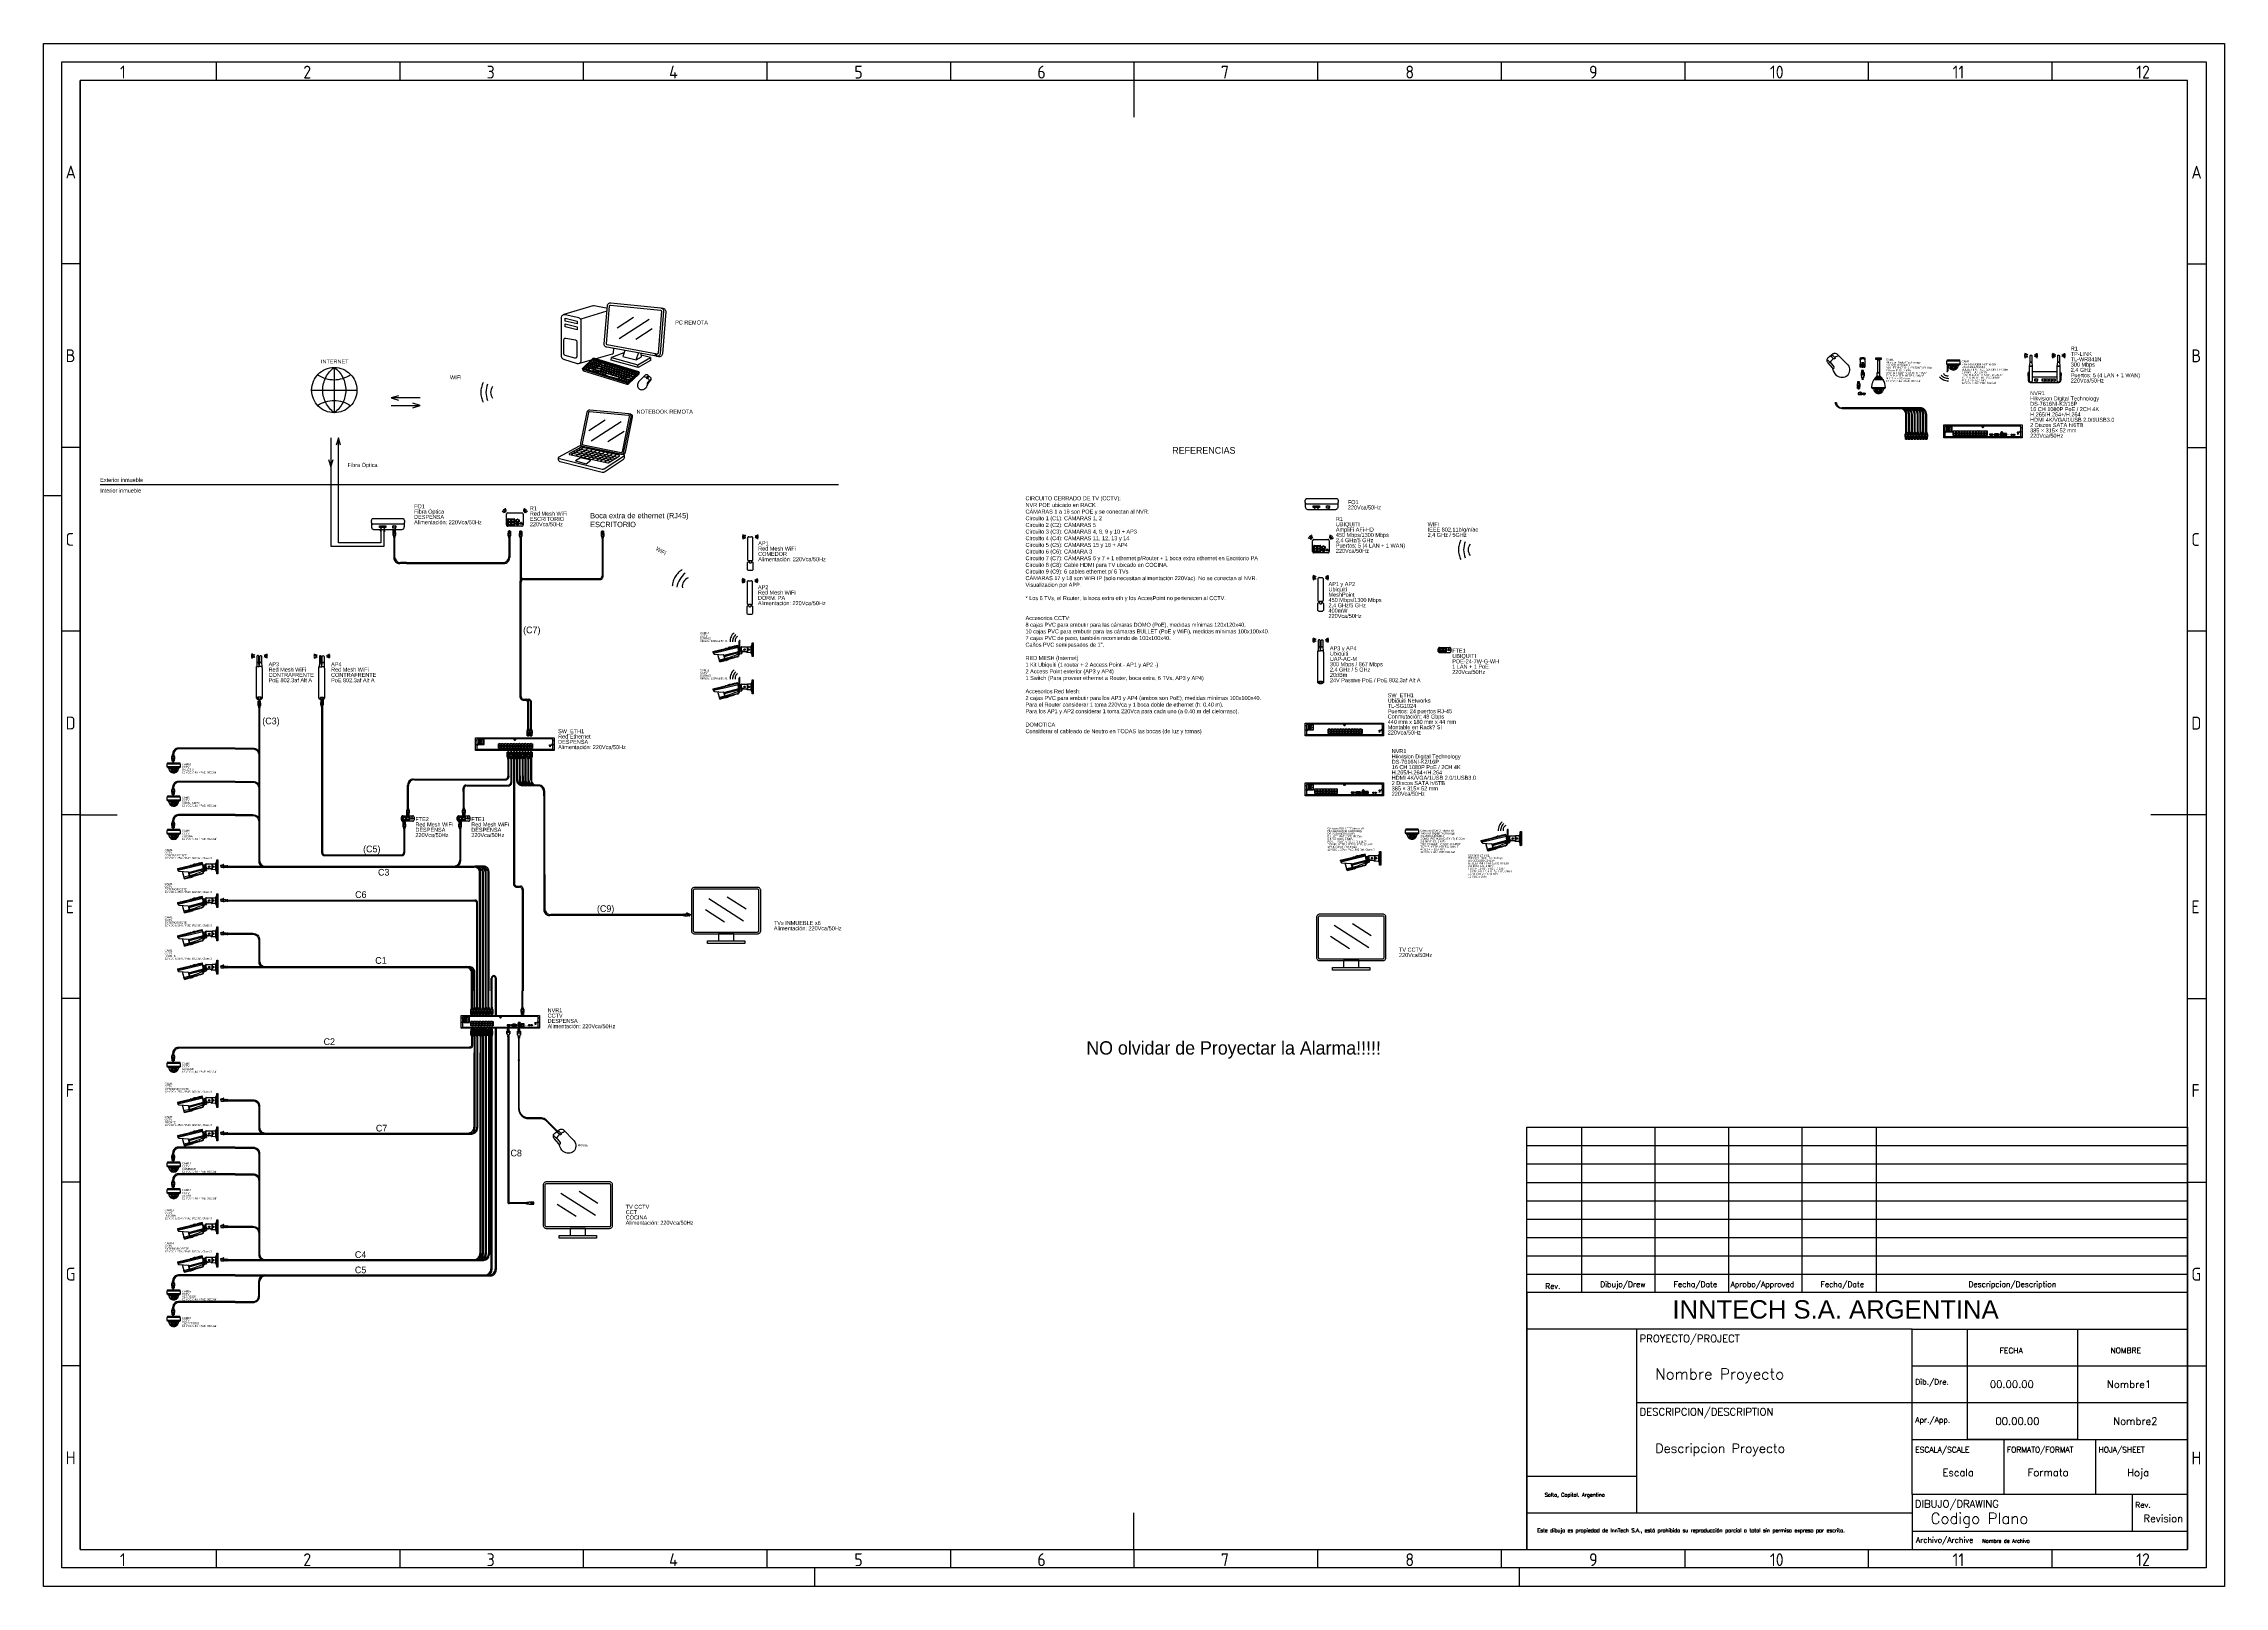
# Paper-space layout 'Presentación1' of a CAD drawing. Header units: millimetres. Extents: x -1 to 593, y -1 to 419.
# The model-space entities are those that its viewports show. They can reach past a viewport. Long polylines and large blocks are cut down to what shows.
import ezdxf
from ezdxf.enums import TextEntityAlignment as Align

# ---------------------------------------------------------------- set-up
doc = ezdxf.new("R2010")
doc.units = ezdxf.units.MM
doc.header["$LTSCALE"] = 8
doc.linetypes.add('ACAD_ISO03W100', pattern=[30, 12, -18])
for name, color, linetype in [('0 @ 1', 7, 'Continuous'), ('035', 5, 'Continuous'), ('07', 7, 'Continuous')]:
    doc.layers.add(name, color=color, linetype=linetype)
doc.layers.add('STS_Señales Débiles', color=7, linetype='Continuous', true_color=0x265482)
doc.styles.add('ISO Proportional', font='isocp.shx')
doc.styles.add('PDF Arial', font='arial.ttf')
doc.styles.add('WD', font='romans.shx')

# ---------------------------------------------------------------- blocks, each defined once
blk = doc.blocks.new('STS_Borde_A2')
at = {"layer": '035'}
for p, q in [((10, 10), (10, 410)), ((584, 410), (10, 410)), ((47, 415), (47, 410)), ((97, 415), (97, 410)), ((147, 415), (147, 410)), ((197, 415), (197, 410)), ((247, 415), (247, 410)), ((297, 415), (297, 410)), ((347, 415), (347, 410)), ((397, 415), (397, 410)), ((447, 415), (447, 410)), ((497, 415), (497, 410)), ((547, 415), (547, 410)), ((584, 10), (584, 410)), ((9.98, 360.04), (5, 360.04)), ((588.98, 360), (584, 360)), ((9.98, 310.04), (5, 310.04)), ((588.98, 310), (584, 310)), ((0, 297), (5, 297)), ((9.98, 260.04), (5, 260.04)), ((588.98, 260), (584, 260)), ((9.98, 210.04), (5, 210.04)), ((588.98, 210), (584, 210)), ((10, 160), (5.02, 160)), ((589, 159.96), (584.02, 159.96)), ((10, 110), (5.02, 110)), ((589, 109.96), (584.02, 109.96)), ((10, 60), (5.02, 60)), ((589, 59.96), (584.02, 59.96)), ((10, 10), (584, 10)), ((47, 10), (47, 5)), ((97, 10), (97, 5)), ((147, 10), (147, 5)), ((197, 10), (197, 5)), ((247, 10), (247, 5)), ((297, 10), (297, 5)), ((347, 10), (347, 5)), ((397, 10), (397, 5)), ((447, 10), (447, 5)), ((497, 10), (497, 5)), ((547, 10), (547, 5)), ((210, 5), (210, 0)), ((402, 0), (402, 5))]:
    blk.add_line(p, q, dxfattribs=at)
blk.add_lwpolyline([(0, 420), (594, 420), (594, 0), (0, 0)], close=True, dxfattribs=at)
at = {"layer": '07'}
for p, q in [((297, 410), (297, 400)), ((10, 210), (20, 210)), ((584, 210), (574, 210)), ((297, 10), (297, 20))]:
    blk.add_line(p, q, dxfattribs=at)
blk.add_lwpolyline([(5, 415), (589, 415), (589, 5), (5, 5)], close=True, dxfattribs=at)
at = {"layer": '035', "style": 'ISO Proportional'}
for s, p in [('1', (20.81, 410.5)), ('2', (70.73, 410.5)), ('3', (120.68, 410.5)), ('4', (170.38, 410.5)), ('5', (220.84, 410.5)), ('6', (270.69, 410.5)), ('7', (320.67, 410.5)), ('8', (370.92, 410.5)), ('9', (420.96, 410.5)), ('10', (470.22, 410.5)), ('11', (519.99, 410.5)), ('12', (569.99, 410.5)), ('A', (6, 383.29)), ('A', (585, 383.25)), ('B', (6, 333.29)), ('B', (585, 333.25)), ('C', (6, 283.29)), ('C', (585, 283.25)), ('D', (6, 233.29)), ('D', (585, 233.25)), ('E', (6.02, 183.25)), ('E', (585.02, 183.22)), ('F', (6.02, 133.25)), ('F', (585.02, 133.22)), ('G', (6.02, 83.25)), ('G', (585.02, 83.22)), ('H', (6.02, 33.25)), ('H', (585.02, 33.22)), ('1', (20.81, 5.5)), ('2', (70.73, 5.5)), ('3', (120.68, 5.5)), ('4', (170.38, 5.5)), ('5', (220.84, 5.5)), ('6', (270.69, 5.5)), ('7', (320.67, 5.5)), ('8', (370.92, 5.5)), ('9', (420.96, 5.5)), ('10', (470.22, 5.5)), ('11', (519.99, 5.5)), ('12', (569.99, 5.5))]:
    blk.add_text(s, height=3.5, dxfattribs=at).set_placement(p)
blk = doc.blocks.new('InnTech_Cajetin')
for p, q in [((-180.01, 74.97), (-180.01, 114.98)), ((-180.01, 114.98), (0, 114.98)), ((0, 114.98), (0, 0)), ((-180.01, 69.98), (-180.01, 74.97)), ((0, 69.98), (-180.01, 69.98)), ((-180.01, 69.98), (-180.01, 0)), ((-180.01, 0), (0, 0))]:
    blk.add_line(p, q)
at = {"color": 5}
for p, q in [((-180.01, 109.99), (0, 109.99)), ((-180.01, 104.99), (0, 104.99)), ((-180.01, 99.99), (0, 99.99)), ((-180.01, 95), (0, 95)), ((-180.01, 90), (0, 90)), ((-180.01, 85.01), (0, 85.01)), ((-180.01, 80.01), (0, 80.01)), ((-180.01, 74.97), (0, 74.97))]:
    blk.add_line(p, q, dxfattribs=at)
for points in [[(-165.02, 69.98), (-165.02, 114.98)], [(-145, 69.98), (-145, 114.98)], [(-125.01, 69.98), (-125.01, 114.98)], [(-104.99, 69.98), (-104.99, 114.98)], [(-84.71, 69.98), (-84.71, 114.98)]]:
    blk.add_lwpolyline(points, dxfattribs=at)
for points in [[(-75.02, 59.99), (-180.01, 59.99)], [(-149.99, 9.99), (-149.99, 59.99)], [(-75.02, 29.97), (-75.02, 59.99), (0, 59.99)], [(-30.02, 59.99), (-30.02, 29.97), (-59.99, 29.97), (-59.99, 59.99)], [(-75.02, 50), (0, 50)], [(-149.99, 40.01), (-75.02, 40.01), (0, 40.01)], [(-75.02, 14.99), (-75.02, 29.97), (0, 29.97)], [(-50, 14.99), (-50, 29.97)], [(-25.02, 14.99), (-25.02, 29.97)], [(-180.01, 19.98), (-149.99, 19.98)], [(0, 14.99), (-75.02, 14.99), (-75.02, 0)], [(-15.03, 5), (-15.03, 14.99)], [(-180.01, 9.99), (-75.02, 9.99)], [(-75.02, 5), (0, 5)]]:
    blk.add_lwpolyline(points)
at = {"color": 1, "attachment_point": 7, "style": 'WD'}
for s, insert, char_height in [('Rev.', (-175.01, 70.98), 1.5), ('Dibujo/Drew', (-160.02, 70.98), 1.5), ('Fecha/Date', (-140, 70.98), 1.5), ('Aprobo/Approved', (-124.51, 70.98), 1.5), ('Fecha/Date', (-99.99, 70.98), 1.5), ('Descripcion/Description', (-59.71, 70.98), 1.5), ('PROYECTO/PROJECT', (-149.27, 55.78), 2), ('FECHA', (-51.2, 53.45), 1.5), ('NOMBRE', (-21.02, 53.48), 1.5), ('Dib./Dre.', (-74.18, 44.43), 1.5), ('DESCRIPCION/DESCRIPTION', (-149.27, 35.83), 2), ('Apr./App.', (-74.18, 34.07), 1.5), ('ESCALA/SCALE', (-74.21, 25.94), 1.5), ('FORMATO/FORMAT', (-49.24, 25.94), 1.5), ('HOJA/SHEET', (-24.26, 25.94), 1.5), ('Salta, Capital. Argentina', (-175.1, 14.09), 1), ('DIBUJO/DRAWING', (-74.3, 10.78), 2), ('Rev.', (-14.27, 11.44), 1.5), ('Este dibujo es propiedad de InnTech S.A., está prohibida su reproducción parcial o total sin permiso expreso por escrito.', (-177.13, 4.41), 1), ('Archivo/Archive', (-74, 1.37), 1.5)]:
    blk.add_mtext(s, dxfattribs=dict(at, insert=insert, char_height=char_height))
at = {"insert": (-140.34, 62.83), "char_height": 5, "attachment_point": 7, "style": 'PDF Arial'}
blk.add_mtext('INNTECH S.A. ARGENTINA', dxfattribs=at)
at = {"style": 'WD', "flags": 1}
blk.add_attdef('WD_TB', (-170, 50), '', height=2, dxfattribs=at)
at = {"style": 'WD'}
for tag, p, height in [('NOMPROY', (-144.99, 46.31), 3), ('DESCPROY', (-144.99, 26.31), 2.5), ('CODPLA', (-70.02, 7), 3), ('REV', (-12.03, 7.5), 2), ('NOMARCH', (-55.93, 1.87), 1)]:
    blk.add_attdef(tag, p, '', height=height, dxfattribs=at)
for tag, p in [('FECHADIB', (-47.89, 44.01)), ('EDITADOPOR', (-15.97, 44.01)), ('FECHAAPRO', (-46.37, 33.97)), ('APROBADOPOR', (-14.25, 33.97)), ('ESCALA', (-62.51, 19.98)), ('FORMATO', (-38, 20)), ('HOJA', (-13.49, 19.98))]:
    blk.add_attdef(tag, text='', height=2, dxfattribs=at).set_placement(p, align=Align.CENTER)
blk = doc.blocks.new('RJ45')
for p, q in [((1, 39), (-4, 39)), ((-4, 2), (-4, 16)), ((0, 7), (-4, 7)), ((0, 4), (-4, 4)), ((10, 1), (-2, 1)), ((3, 10), (0, 10)), ((8, 0), (0, 0)), ((1, 49), (1, 51)), ((1, 47), (1, 48)), ((1, 44), (1, 46)), ((1, 42), (1, 44)), ((1, 37), (1, 39)), ((8, 10), (5, 10)), ((7, 49), (7, 51)), ((7, 47), (7, 48)), ((7, 44), (7, 46)), ((7, 42), (7, 44)), ((7, 39), (7, 41)), ((7, 37), (7, 39)), ((8, 0), (8, 10)), ((11, 7), (8, 7)), ((11, 4), (8, 4)), ((11, 18), (11, 6))]:
    blk.add_line(p, q)
for points in [[(13, 37), (10, 51), (7, 51), (1, 51), (-3, 51), (-5, 37)], [(0, 7), (-4, 7)], [(0, 4), (-4, 4)], [(3, 10), (0, 10)], [(0, 0), (0, 10), (0, 1), (0, 10)], [(8, 0), (0, 0)], [(1, 3), (1, 4), (3, 4), (3, 3)], [(8, 10), (5, 10)], [(7, 3), (7, 4), (5, 4), (5, 3)], [(11, 7), (8, 7)], [(11, 4), (8, 4)]]:
    blk.add_lwpolyline(points, close=True)
for points in [[(12, 39), (7, 39), (1, 39), (-5, 39)], [(-5, 18), (-5, 37), (-5, 18), (-5, 37), (-5, 18), (0, 18), (0, 25), (8, 25), (8, 18), (13, 18), (13, 37), (13, 18), (13, 37), (13, 18)], [(13, 37), (3, 37), (-5, 37)], [(-4, 44), (1, 44), (2, 44), (2, 46), (1, 46), (-3, 46)], [(12, 44), (7, 44), (1, 44), (-4, 44)], [(12, 42), (7, 42), (1, 42), (-4, 42)], [(-4, 41), (1, 41), (2, 41), (2, 39), (1, 39), (1, 41)], [(-3, 51), (1, 51), (2, 51), (2, 49), (1, 49), (-3, 49)], [(11, 48), (7, 48), (1, 48), (-3, 48)], [(11, 47), (7, 47), (1, 47), (-3, 47)], [(5, 16), (5, 8), (5, 16), (5, 8), (5, 23), (3, 23), (3, 8), (5, 8), (3, 8), (5, 8), (3, 8), (3, 16), (3, 8), (3, 16)], [(11, 49), (7, 49), (5, 49), (5, 51), (7, 51), (10, 51)], [(12, 44), (7, 44), (5, 44), (5, 46), (7, 46), (11, 46)], [(12, 39), (7, 39), (5, 39), (5, 41), (7, 41), (12, 41)], [(11, 2), (11, 16), (11, 3)]]:
    blk.add_lwpolyline(points)
for points in [[(7, 1), (-2, 1, -0.414214), (-4, 2), (-4, 18)], [(11, 16), (11, 2, -0.414214), (10, 1), (-2, 1), (10, 1)]]:
    blk.add_lwpolyline(points, format="xyb")
blk = doc.blocks.new('RJ45 2')
for p, q in [((-34, 11), (-51, 11)), ((-34, 11), (-34, -1)), ((-16, 8), (-14, 8)), ((-16, 1), (-14, 1)), ((-13, 8), (-12, 8)), ((-13, 1), (-12, 1)), ((-10, 8), (-9, 8)), ((-10, 1), (-9, 1)), ((-8, 8), (-7, 8)), ((-8, 1), (-7, 1)), ((-5, 8), (-4, 8)), ((-5, 1), (-4, 1)), ((-3, 8), (-1, 8)), ((-3, 1), (-1, 1)), ((-49, 0), (-50, 0))]:
    blk.add_line(p, q)
for points in [[(-49, 11), (-49, 11, -0.326472), (-49, 11), (-38, 15), (-34, 17), (-30, 19), (-30, 20, 0.548926), (-31, 20), (-34, 18), (-35, 18), (-44, 15, 0.158968), (-44, 15, 0.024851), (-45, 14, -0.215616), (-46, 13), (-49, 12), (-53, 12, 0.414214), (-54, 11), (-54, 9, 0.414214), (-53, 9), (-51, 9), (-51, 11)], [(-52, 9), (-52, 0, 0.414214), (-52, 0), (-34, 0)]]:
    blk.add_lwpolyline(points, format="xyb")
for points in [[(-45, 14), (-44, 14), (-44, 13)], [(-25, 11), (-34, 11), (-25, 11), (-34, 11), (-25, 11), (-16, 11), (-16, -1), (-34, -1), (-25, -1), (-34, -1), (-25, -1)], [(-12, 11), (-12, 6), (-13, 6), (-13, 11)], [(-13, -1), (-13, 4), (-12, 4), (-12, -1)], [(-7, 10), (-7, 6), (-8, 6), (-8, 10)], [(-7, -1), (-7, 4), (-8, 4), (-8, -1)], [(-1, 10), (-1, 6), (-3, 6), (-3, 10)], [(-1, 0), (-1, 4), (-3, 4), (-3, 0)]]:
    blk.add_lwpolyline(points)
for points in [[(-34, 11), (-34, -1)], [(-14, -1), (-10, -1), (-10, 11), (-14, 11)], [(-9, 10), (-5, 10), (-5, 0), (-9, -1)], [(-4, 0), (0, 0), (0, 10), (-4, 10)]]:
    blk.add_lwpolyline(points, close=True)
blk = doc.blocks.new('USB MACHO')
for p, q in [((0, 12), (9, 12)), ((0, 11), (9, 11)), ((0, 9), (9, 9)), ((0, 4), (9, 4)), ((0, 2), (9, 2)), ((2, 5), (2, 7)), ((5, 45), (5, 45)), ((8, 5), (8, 7))]:
    blk.add_line(p, q)
for points in [[(11, 12), (-2, 12), (-2, 21, 0.414214), (-5, 25), (-5, 26), (-5, 26), (-5, 26), (-5, 26), (-5, 27), (-5, 27), (-5, 28), (-5, 28), (-5, 29), (-5, 29), (-5, 30), (-5, 30), (-5, 30), (-5, 30), (-5, 31), (-5, 31), (-5, 32), (-5, 32), (-5, 33), (-5, 33), (-5, 33), (-5, 33), (-5, 34), (-5, 34), (-5, 52), (15, 52), (15, 34), (14, 34), (14, 33), (15, 33)], [(3, 40, 0.233126), (5, 37), (5, 44)], [(3, 40, 0.230343), (5, 37), (5, 33)], [(5, 44), (5, 38, 0.323817), (7, 41)], [(5, 33), (5, 38, 0.310115), (7, 41)], [(15, 33), (15, 33), (14, 33), (14, 32), (15, 32), (15, 31), (14, 31), (14, 30), (15, 30), (15, 30), (14, 30), (14, 29), (15, 29), (15, 28), (14, 28), (14, 27), (15, 27), (15, 26), (14, 26), (14, 26), (15, 26), (15, 25, 0.414214), (11, 21), (11, 12)]]:
    blk.add_lwpolyline(points, format="xyb")
for points in [[(12, 52), (12, 68), (-3, 68), (-3, 52)], [(0, 12), (0, 7), (9, 7), (9, 12)]]:
    blk.add_lwpolyline(points)
for points in [[(-1, 59), (-1, 61), (2, 61), (2, 59)], [(0, 0), (0, 5), (9, 5), (9, 0)], [(5, 44), (5, 45), (4, 44)], [(6, 42), (6, 41), (7, 41), (7, 42)], [(10, 59), (10, 61), (7, 61), (7, 59)]]:
    blk.add_lwpolyline(points, close=True)
for centre, radius in [((3, 40), 0.394), ((5, 33), 0.591)]:
    blk.add_circle(centre, radius)
blk.add_ellipse((5, 57), major_axis=(0.916, 0), ratio=0.54117)
blk = doc.blocks.new('VGA')
for p, q in [((-12, 18), (-12, 17)), ((-12, 17), (-12, 3)), ((-11, 17), (-11, 3)), ((-10, 17), (-10, 5)), ((-9, 17), (-9, 3)), ((-8, 18), (-8, 17)), ((-7, 17), (-7, 3)), ((0, 10), (8, 10)), ((0, 8), (8, 8)), ((0, 3), (8, 3)), ((0, 2), (8, 2)), ((2, 5), (2, 6)), ((7, 5), (7, 6)), ((16, 18), (16, 17)), ((16, 17), (16, 3)), ((17, 17), (17, 3)), ((18, 17), (18, 5)), ((20, 17), (20, 3)), ((21, 18), (21, 17)), ((21, 17), (21, 3))]:
    blk.add_line(p, q)
for points in [[(23, 26), (23, 32, -0.09996), (24, 43), (24, 68), (-16, 68), (-15, 43, -0.09996), (-15, 32), (-15, 26, 0.196827), (23, 26, 0.212164), (14, 18), (23, 18), (23, 26)], [(-15, 26, -0.212164), (-5, 18), (-14, 18), (-14, 26)]]:
    blk.add_lwpolyline(points, format="xyb")
for points in [[(-14, 17), (-6, 17), (-6, 3), (-9, 3), (-9, 5), (-11, 5), (-11, 3), (-14, 3)], [(-5, 68), (-5, 75), (14, 75), (14, 68)], [(0, 11), (8, 11)], [(0, 0), (0, 5), (8, 5), (8, 0)], [(22, 17), (15, 17), (15, 3), (18, 3), (18, 5), (19, 5), (19, 3), (22, 3)]]:
    blk.add_lwpolyline(points, close=True)
for points in [[(-8, 68), (-8, 73), (-11, 73), (-11, 68)], [(-5, 18), (-5, 11), (14, 11), (14, 18)], [(0, 11), (0, 6), (8, 6), (8, 11)], [(17, 68), (17, 73), (20, 73), (20, 68)]]:
    blk.add_lwpolyline(points)
for points in [[(13, 36, -1), (13, 35), (-4, 35, -1), (-4, 36)], [(11, 32, -1), (11, 31), (-2, 31, -1), (-2, 32)], [(8, 28, -1), (8, 27), (0, 27, -1), (0, 28)]]:
    blk.add_lwpolyline(points, format="xyb", close=True)
blk.add_circle((4, 19), 0.736)
blk.add_arc((4, 43), 22, 27.3131, 152.6869)
blk = doc.blocks.new('NUBE')
blk.add_lwpolyline([(0, -170, -0.507133), (0, 170, -0.507133)], format="xyb", close=True)
for points in [[(0, 170), (0, -170)], [(-170, 0), (170, 0)], [(483, -42), (427, -58), (483, -75)], [(645, -58), (427, -58)], [(427, -116), (645, -116)], [(590, -133), (645, -116), (590, -99)], [(-26, -358), (-26, -576)], [(48, -413), (32, -358), (15, -413)], [(32, -576), (32, -358)], [(-43, -521), (-26, -576), (-9, -521)]]:
    blk.add_lwpolyline(points)
for points in [[(-125, 115, 0.30411), (123, 117, 0.30411)], [(-125, -115, -0.30411), (123, -117)]]:
    blk.add_lwpolyline(points, format="xyb")
blk.add_circle((0, 0), 170)
blk.add_attdef('NUBE', (-100, 200), '', height=30)
blk = doc.blocks.new('PC')
for p, q in [((-187, 465), (-64, 544)), ((-170, 386), (55, 531)), ((-45, 381), (78, 460)), ((-476, 197), (-378, 224))]:
    blk.add_line(p, q)
for points in [[(-474, 539), (-577, 563, 0.483779), (-607, 540), (-607, 253, 0.327805), (-590, 230), (-487, 198, 0.506245), (-456, 221), (-456, 516, 0.34791)], [(-261, 337, -0.394621), (-266, 344), (-243, 631, -0.410918), (-237, 636), (140, 597, -0.417103), (146, 590), (121, 274, -0.4345), (114, 268)], [(-572, 388), (-500, 375, -0.364324), (-490, 363), (-490, 249, -0.495673), (-505, 237), (-577, 257, -0.337191), (-586, 269), (-586, 376, -0.465928)], [(-23, 127), (-106, 50, -0.270564), (-112, 48), (-442, 152, -0.573147), (-444, 162), (-368, 234, -0.268305), (-356, 237), (-26, 137, -0.577868)], [(44, 100), (34, 91, 0.868512), (40, 86), (49, 95, 1.012062)]]:
    blk.add_lwpolyline(points, format="xyb", close=True)
for points in [[(-268, 612), (-358, 631, 0.109274), (-368, 631), (-586, 564)], [(-263, 319, -0.394621), (-284, 345), (-259, 632, -0.419631), (-233, 654), (141, 615, -0.406534), (162, 589), (137, 272, -0.44511), (109, 251), (-263, 319)], [(149, 612), (157, 612, -0.406534), (179, 586), (154, 269, -0.44511), (125, 248), (110, 250)], [(-344, 234), (-222, 269, 0.313268), (-214, 280), (-212, 310)], [(-247, 316, -0.019743), (-249, 317, -0.019743)], [(-446, 156), (-444, 148, 0.265337), (-440, 143), (-113, 41, 0.270564), (-101, 44), (-24, 116, 0.267949), (-20, 128), (-22, 133)], [(25, 109), (-26, 58, 0.349299), (-23, 8, 0.343566), (23, 8, 0.145781), (44, 40), (44, 44), (65, 68, 0.426659), (65, 92), (41, 111, 0.22266), (25, 109)], [(15, 100, -0.08336), (35, 92, -0.08336)], [(70, 80, 0.255005), (66, 80, 0.066818), (39, 49, 0.557518), (44, 40)], [(41, 87, -0.090077), (55, 70)]]:
    blk.add_lwpolyline(points, format="xyb")
for points in [[(-576, 537), (-486, 516), (-486, 495), (-576, 516)], [(-576, 494), (-486, 472), (-486, 451), (-576, 472)]]:
    blk.add_lwpolyline(points, close=True)
for points in [[(-263, 589), (-460, 529)], [(64, 243), (64, 220), (-29, 166), (-231, 223), (-228, 242)], [(-135, 276), (-228, 242), (-31, 188), (64, 243), (-5, 260)], [(-128, 294), (-144, 249), (-43, 225), (-3, 246), (-6, 272)], [(-43, 225), (-25, 275)], [(-29, 166), (-31, 188)]]:
    blk.add_lwpolyline(points)
blk.add_ellipse((105, 261), major_axis=(0, -4.65), ratio=0.992764, start_param=-1.570796, end_param=4.712389)
for points, weights, knots in [([(-414, 166), (-419, 161), (-425, 156), (-426, 155), (-427, 155), (-431, 156), (-436, 158), (-439, 159), (-437, 161), (-432, 165), (-427, 170), (-427, 171), (-426, 170), (-420, 168), (-414, 167), (-413, 166), (-414, 166)], [1, 1, 1, 0.707106781187, 1, 1, 1, 0.707106781187, 1, 1, 1, 0.707106781187, 1, 1, 1, 0.707106781187, 1], [0, 0, 0, 1, 1, 2.570796, 2.570796, 3.570796, 3.570796, 5.141593, 5.141593, 6.141593, 6.141593, 7.712389, 7.712389, 8.712389, 8.712389, 10.283185, 10.283185, 10.283185]), ([(-414, 166), (-414, 166), (-413, 165), (-413, 165), (-414, 165), (-419, 160), (-425, 155), (-425, 154), (-426, 154), (-431, 155), (-436, 157), (-437, 157), (-437, 158), (-437, 159), (-437, 159)], [1, 1, 1, 0.923879532511, 1, 1, 1, 0.707106781187, 1, 1, 1, 0.923879532511, 1, 1, 1], [0, 0, 0, 1, 1, 1.785398, 1.785398, 2.785398, 2.785398, 4.356194, 4.356194, 5.356194, 5.356194, 6.141593, 6.141593, 7.141593, 7.141593, 7.141593]), ([(-411, 170), (-417, 171), (-423, 173), (-424, 173), (-423, 174), (-418, 179), (-413, 183), (-412, 184), (-411, 183), (-406, 182), (-400, 180), (-400, 180), (-400, 180), (-399, 179), (-400, 179), (-405, 174), (-409, 170), (-410, 170), (-410, 170), (-411, 169), (-411, 170)], [1, 1, 1, 0.707106781187, 1, 1, 1, 0.707106781187, 1, 1, 1, 0.923879532511, 1, 0.923879532511, 1, 1, 1, 0.923879532511, 1, 0.923879532511, 1], [0, 0, 0, 1, 1, 2.570796, 2.570796, 3.570796, 3.570796, 5.141593, 5.141593, 6.141593, 6.141593, 6.926991, 6.926991, 7.712389, 7.712389, 8.712389, 8.712389, 9.497787, 9.497787, 10.283185, 10.283185, 10.283185]), ([(-400, 180), (-399, 179), (-399, 179), (-399, 178), (-400, 178), (-404, 173), (-409, 169), (-409, 169), (-410, 169), (-411, 168), (-411, 169), (-417, 170), (-422, 172), (-423, 172), (-423, 172), (-423, 173), (-423, 173)], [1, 1, 1, 0.923879532511, 1, 1, 1, 0.923879532511, 1, 0.923879532511, 1, 1, 1, 0.923879532511, 1, 1, 1], [0, 0, 0, 1, 1, 1.785398, 1.785398, 2.785398, 2.785398, 3.570796, 3.570796, 4.356194, 4.356194, 5.356194, 5.356194, 6.141593, 6.141593, 7.141593, 7.141593, 7.141593]), ([(-411, 165), (-410, 165), (-409, 165), (-403, 163), (-397, 162), (-396, 161), (-397, 160), (-402, 155), (-408, 150), (-409, 150), (-410, 150), (-415, 152), (-421, 153), (-422, 154), (-421, 155), (-416, 160), (-411, 165)], [1, 0.707106781187, 1, 1, 1, 0.707106781187, 1, 1, 1, 0.707106781187, 1, 1, 1, 0.707106781187, 1, 1, 1], [0, 0, 0, 1.570796, 1.570796, 2.570796, 2.570796, 4.141593, 4.141593, 5.141593, 5.141593, 6.712389, 6.712389, 7.712389, 7.712389, 9.283185, 9.283185, 10.283185, 10.283185, 10.283185]), ([(-386, 193), (-386, 193), (-386, 192), (-386, 192), (-386, 192), (-391, 187), (-395, 183), (-396, 183), (-396, 183), (-397, 182), (-397, 183), (-403, 184), (-409, 186), (-410, 186), (-409, 187), (-404, 191), (-400, 196), (-399, 197), (-398, 196), (-392, 195), (-386, 193)], [1, 0.923879532511, 1, 0.923879532511, 1, 1, 1, 0.923879532511, 1, 0.923879532511, 1, 1, 1, 0.707106781187, 1, 1, 1, 0.707106781187, 1, 1, 1], [0, 0, 0, 0.785398, 0.785398, 1.570796, 1.570796, 2.570796, 2.570796, 3.356194, 3.356194, 4.141593, 4.141593, 5.141593, 5.141593, 6.712389, 6.712389, 7.712389, 7.712389, 9.283185, 9.283185, 10.283185, 10.283185, 10.283185]), ([(-386, 192), (-386, 192), (-386, 191), (-385, 191), (-386, 191), (-391, 186), (-395, 182), (-396, 182), (-396, 182), (-397, 181), (-397, 182), (-403, 183), (-408, 185), (-409, 185), (-409, 185), (-409, 186), (-409, 186)], [1, 1, 1, 0.923879532511, 1, 1, 1, 0.923879532511, 1, 0.923879532511, 1, 1, 1, 0.923879532511, 1, 1, 1], [0, 0, 0, 1, 1, 1.785398, 1.785398, 2.785398, 2.785398, 3.570796, 3.570796, 4.356194, 4.356194, 5.356194, 5.356194, 6.141593, 6.141593, 7.141593, 7.141593, 7.141593]), ([(-396, 178), (-396, 179), (-394, 178), (-389, 177), (-383, 175), (-382, 175), (-383, 174), (-387, 169), (-392, 165), (-393, 164), (-394, 164), (-400, 166), (-406, 168), (-406, 168), (-406, 168), (-406, 169), (-406, 169), (-401, 173), (-396, 178)], [1, 0.707106781187, 1, 1, 1, 0.707106781187, 1, 1, 1, 0.707106781187, 1, 1, 1, 0.923879532511, 1, 0.923879532511, 1, 1, 1], [0, 0, 0, 1.570796, 1.570796, 2.570796, 2.570796, 4.141593, 4.141593, 5.141593, 5.141593, 6.712389, 6.712389, 7.712389, 7.712389, 8.497787, 8.497787, 9.283185, 9.283185, 10.283185, 10.283185, 10.283185]), ([(-382, 174), (-382, 174), (-382, 173), (-382, 173), (-382, 173), (-387, 168), (-392, 164), (-393, 163), (-394, 163), (-400, 165), (-405, 167), (-406, 167), (-406, 167), (-406, 168), (-406, 168)], [1, 1, 1, 0.923879532511, 1, 1, 1, 0.707106781187, 1, 1, 1, 0.923879532511, 1, 1, 1], [0, 0, 0, 1, 1, 1.785398, 1.785398, 2.785398, 2.785398, 4.356194, 4.356194, 5.356194, 5.356194, 6.141593, 6.141593, 7.141593, 7.141593, 7.141593]), ([(-372, 206), (-371, 206), (-372, 205), (-377, 200), (-382, 196), (-383, 195), (-384, 195), (-390, 197), (-395, 199), (-396, 199), (-395, 200), (-390, 204), (-386, 209), (-385, 210), (-384, 209), (-378, 208), (-372, 206)], [1, 0.707106781187, 1, 1, 1, 0.707106781187, 1, 1, 1, 0.707106781187, 1, 1, 1, 0.707106781187, 1, 1, 1], [0, 0, 0, 1.570796, 1.570796, 2.570796, 2.570796, 4.141593, 4.141593, 5.141593, 5.141593, 6.712389, 6.712389, 7.712389, 7.712389, 9.283185, 9.283185, 10.283185, 10.283185, 10.283185]), ([(-372, 206), (-372, 205), (-372, 205), (-371, 204), (-372, 204), (-377, 199), (-382, 195), (-383, 194), (-384, 194), (-389, 196), (-395, 198), (-395, 198), (-395, 198), (-396, 199), (-396, 199)], [1, 1, 1, 0.923879532511, 1, 1, 1, 0.707106781187, 1, 1, 1, 0.923879532511, 1, 1, 1], [0, 0, 0, 1, 1, 1.785398, 1.785398, 2.785398, 2.785398, 4.356194, 4.356194, 5.356194, 5.356194, 6.141593, 6.141593, 7.141593, 7.141593, 7.141593]), ([(-392, 181), (-393, 181), (-392, 182), (-387, 186), (-383, 191), (-382, 192), (-381, 191), (-375, 189), (-369, 188), (-368, 187), (-369, 187), (-374, 182), (-378, 178), (-379, 177), (-380, 177), (-386, 179), (-392, 181)], [1, 0.707106781187, 1, 1, 1, 0.707106781187, 1, 1, 1, 0.707106781187, 1, 1, 1, 0.707106781187, 1, 1, 1], [0, 0, 0, 1.570796, 1.570796, 2.570796, 2.570796, 4.141593, 4.141593, 5.141593, 5.141593, 6.712389, 6.712389, 7.712389, 7.712389, 9.283185, 9.283185, 10.283185, 10.283185, 10.283185]), ([(-369, 187), (-369, 187), (-368, 186), (-368, 186), (-369, 186), (-373, 181), (-378, 177), (-379, 176), (-380, 176), (-386, 178), (-392, 180), (-392, 180), (-392, 180), (-392, 181), (-392, 181)], [1, 1, 1, 0.923879532511, 1, 1, 1, 0.707106781187, 1, 1, 1, 0.923879532511, 1, 1, 1], [0, 0, 0, 1, 1, 1.785398, 1.785398, 2.785398, 2.785398, 4.356194, 4.356194, 5.356194, 5.356194, 6.141593, 6.141593, 7.141593, 7.141593, 7.141593]), ([(-377, 159), (-383, 161), (-389, 163), (-390, 163), (-389, 164), (-384, 168), (-379, 173), (-378, 173), (-377, 173), (-372, 171), (-366, 170), (-365, 169), (-366, 169), (-370, 164), (-375, 160), (-376, 159), (-377, 159)], [1, 1, 1, 0.707106781187, 1, 1, 1, 0.707106781187, 1, 1, 1, 0.707106781187, 1, 1, 1, 0.707106781187, 1], [0, 0, 0, 1, 1, 2.570796, 2.570796, 3.570796, 3.570796, 5.141593, 5.141593, 6.141593, 6.141593, 7.712389, 7.712389, 8.712389, 8.712389, 10.283185, 10.283185, 10.283185]), ([(-365, 169), (-365, 169), (-365, 168), (-365, 168), (-365, 168), (-370, 163), (-375, 159), (-376, 158), (-377, 158), (-383, 160), (-388, 162), (-389, 162), (-389, 162), (-389, 163), (-389, 163)], [1, 1, 1, 0.923879532511, 1, 1, 1, 0.707106781187, 1, 1, 1, 0.923879532511, 1, 1, 1], [0, 0, 0, 1, 1, 1.785398, 1.785398, 2.785398, 2.785398, 4.356194, 4.356194, 5.356194, 5.356194, 6.141593, 6.141593, 7.141593, 7.141593, 7.141593]), ([(-372, 222), (-371, 223), (-370, 222), (-364, 220), (-359, 219), (-358, 219), (-358, 218), (-358, 218), (-358, 218), (-363, 213), (-368, 209), (-369, 208), (-370, 208), (-376, 210), (-381, 212), (-382, 212), (-382, 212), (-382, 213), (-381, 213), (-377, 217), (-372, 222)], [1, 0.707106781187, 1, 1, 1, 0.923879532511, 1, 0.923879532511, 1, 1, 1, 0.707106781187, 1, 1, 1, 0.923879532511, 1, 0.923879532511, 1, 1, 1], [0, 0, 0, 1.570796, 1.570796, 2.570796, 2.570796, 3.356194, 3.356194, 4.141593, 4.141593, 5.141593, 5.141593, 6.712389, 6.712389, 7.712389, 7.712389, 8.497787, 8.497787, 9.283185, 9.283185, 10.283185, 10.283185, 10.283185]), ([(-358, 218), (-358, 218), (-358, 217), (-358, 217), (-358, 217), (-363, 212), (-368, 208), (-369, 207), (-370, 207), (-375, 209), (-381, 211), (-381, 211), (-381, 211), (-382, 212), (-382, 212)], [1, 1, 1, 0.923879532511, 1, 1, 1, 0.707106781187, 1, 1, 1, 0.923879532511, 1, 1, 1], [0, 0, 0, 1, 1, 1.785398, 1.785398, 2.785398, 2.785398, 4.356194, 4.356194, 5.356194, 5.356194, 6.141593, 6.141593, 7.141593, 7.141593, 7.141593]), ([(-378, 194), (-379, 194), (-379, 194), (-379, 194), (-379, 195), (-374, 199), (-369, 204), (-368, 205), (-367, 204), (-361, 203), (-355, 201), (-354, 201), (-355, 200), (-360, 195), (-365, 190), (-366, 190), (-367, 190), (-373, 192), (-378, 194)], [1, 0.923879532511, 1, 0.923879532511, 1, 1, 1, 0.707106781187, 1, 1, 1, 0.707106781187, 1, 1, 1, 0.707106781187, 1, 1, 1], [0, 0, 0, 0.785398, 0.785398, 1.570796, 1.570796, 2.570796, 2.570796, 4.141593, 4.141593, 5.141593, 5.141593, 6.712389, 6.712389, 7.712389, 7.712389, 9.283185, 9.283185, 10.283185, 10.283185, 10.283185]), ([(-355, 200), (-355, 200), (-354, 199), (-354, 199), (-355, 199), (-360, 194), (-365, 189), (-365, 189), (-367, 189), (-372, 191), (-378, 193), (-379, 193), (-379, 193), (-379, 193), (-379, 194)], [1, 1, 1, 0.923879532511, 1, 1, 1, 0.707106781187, 1, 1, 1, 0.923879532511, 1, 1, 1], [0, 0, 0, 1, 1, 1.785398, 1.785398, 2.785398, 2.785398, 4.356194, 4.356194, 5.356194, 5.356194, 6.141593, 6.141593, 7.141593, 7.141593, 7.141593]), ([(-366, 186), (-365, 186), (-364, 186), (-358, 184), (-352, 183), (-352, 182), (-352, 182), (-352, 182), (-352, 181), (-357, 177), (-361, 173), (-362, 172), (-363, 172), (-369, 174), (-375, 176), (-375, 176), (-375, 176), (-375, 176), (-375, 177), (-370, 181), (-366, 186)], [1, 0.707106781187, 1, 1, 1, 0.923879532511, 1, 0.923879532511, 1, 1, 1, 0.707106781187, 1, 1, 1, 0.923879532511, 1, 0.923879532511, 1, 1, 1], [0, 0, 0, 1.570796, 1.570796, 2.570796, 2.570796, 3.356194, 3.356194, 4.141593, 4.141593, 5.141593, 5.141593, 6.712389, 6.712389, 7.712389, 7.712389, 8.497787, 8.497787, 9.283185, 9.283185, 10.283185, 10.283185, 10.283185]), ([(-352, 182), (-352, 182), (-351, 181), (-351, 181), (-352, 180), (-356, 176), (-361, 172), (-362, 171), (-363, 171), (-369, 173), (-374, 175), (-375, 175), (-375, 175), (-375, 176), (-375, 176)], [1, 1, 1, 0.923879532511, 1, 1, 1, 0.707106781187, 1, 1, 1, 0.923879532511, 1, 1, 1], [0, 0, 0, 1, 1, 1.785398, 1.785398, 2.785398, 2.785398, 4.356194, 4.356194, 5.356194, 5.356194, 6.141593, 6.141593, 7.141593, 7.141593, 7.141593]), ([(-360, 154), (-366, 156), (-372, 157), (-373, 158), (-372, 159), (-367, 163), (-362, 168), (-361, 168), (-360, 168), (-354, 166), (-349, 164), (-348, 164), (-348, 164), (-348, 164), (-348, 163), (-353, 159), (-358, 154), (-358, 154), (-359, 154), (-359, 154), (-360, 154)], [1, 1, 1, 0.707106781187, 1, 1, 1, 0.707106781187, 1, 1, 1, 0.923879532511, 1, 0.923879532511, 1, 1, 1, 0.923879532511, 1, 0.923879532511, 1], [0, 0, 0, 1, 1, 2.570796, 2.570796, 3.570796, 3.570796, 5.141593, 5.141593, 6.141593, 6.141593, 6.926991, 6.926991, 7.712389, 7.712389, 8.712389, 8.712389, 9.497787, 9.497787, 10.283185, 10.283185, 10.283185]), ([(-348, 164), (-348, 163), (-348, 163), (-348, 163), (-348, 162), (-353, 158), (-358, 153), (-358, 153), (-359, 153), (-359, 153), (-360, 153), (-365, 155), (-371, 157), (-372, 157), (-372, 157), (-372, 157), (-372, 158)], [1, 1, 1, 0.923879532511, 1, 1, 1, 0.923879532511, 1, 0.923879532511, 1, 1, 1, 0.923879532511, 1, 1, 1], [0, 0, 0, 1, 1, 1.785398, 1.785398, 2.785398, 2.785398, 3.570796, 3.570796, 4.356194, 4.356194, 5.356194, 5.356194, 6.141593, 6.141593, 7.141593, 7.141593, 7.141593]), ([(-351, 225), (-353, 223), (-354, 221), (-355, 221), (-356, 221), (-362, 223), (-368, 224), (-369, 225), (-368, 225), (-367, 227), (-366, 228), (-363, 230), (-360, 229), (-355, 228), (-351, 226), (-350, 226), (-350, 226), (-350, 225), (-351, 225)], [1, 1, 1, 0.707106781187, 1, 1, 1, 0.707106781187, 1, 1, 1, 0.707106781187, 1, 1, 1, 0.923879532511, 1, 0.923879532511, 1], [0, 0, 0, 1, 1, 2.570796, 2.570796, 3.570796, 3.570796, 5.141593, 5.141593, 6.141593, 6.141593, 7.712389, 7.712389, 8.712389, 8.712389, 9.497787, 9.497787, 10.283185, 10.283185, 10.283185]), ([(-350, 226), (-350, 225), (-350, 225), (-350, 224), (-350, 224), (-352, 222), (-354, 220), (-355, 220), (-356, 220), (-362, 222), (-367, 223), (-368, 224), (-368, 224), (-368, 224), (-368, 225)], [1, 1, 1, 0.923879532511, 1, 1, 1, 0.707106781187, 1, 1, 1, 0.923879532511, 1, 1, 1], [0, 0, 0, 1, 1, 1.785398, 1.785398, 2.785398, 2.785398, 4.356194, 4.356194, 5.356194, 5.356194, 6.141593, 6.141593, 7.141593, 7.141593, 7.141593]), ([(-365, 208), (-360, 212), (-355, 217), (-355, 217), (-354, 217), (-354, 217), (-353, 217), (-347, 215), (-342, 214), (-341, 213), (-341, 213), (-341, 213), (-341, 212), (-346, 208), (-351, 204), (-352, 203), (-353, 203), (-359, 205), (-364, 207), (-365, 207), (-365, 208)], [1, 1, 1, 0.923879532511, 1, 0.923879532511, 1, 1, 1, 0.923879532511, 1, 0.923879532511, 1, 1, 1, 0.707106781187, 1, 1, 1, 0.707106781187, 1], [0, 0, 0, 1, 1, 1.785398, 1.785398, 2.570796, 2.570796, 3.570796, 3.570796, 4.356194, 4.356194, 5.141593, 5.141593, 6.141593, 6.141593, 7.712389, 7.712389, 8.712389, 8.712389, 10.283185, 10.283185, 10.283185]), ([(-341, 213), (-341, 213), (-341, 212), (-341, 212), (-341, 211), (-346, 207), (-351, 203), (-351, 202), (-353, 202), (-358, 204), (-364, 206), (-365, 206), (-365, 206), (-365, 207), (-365, 207)], [1, 1, 1, 0.923879532511, 1, 1, 1, 0.707106781187, 1, 1, 1, 0.923879532511, 1, 1, 1], [0, 0, 0, 1, 1, 1.785398, 1.785398, 2.785398, 2.785398, 4.356194, 4.356194, 5.356194, 5.356194, 6.141593, 6.141593, 7.141593, 7.141593, 7.141593]), ([(-338, 196), (-337, 195), (-338, 195), (-343, 190), (-348, 185), (-348, 185), (-349, 185), (-349, 185), (-350, 185), (-355, 187), (-361, 188), (-362, 189), (-361, 189), (-356, 194), (-352, 199), (-351, 200), (-350, 199), (-344, 197), (-338, 196)], [1, 0.707106781187, 1, 1, 1, 0.923879532511, 1, 0.923879532511, 1, 1, 1, 0.707106781187, 1, 1, 1, 0.707106781187, 1, 1, 1], [0, 0, 0, 1.570796, 1.570796, 2.570796, 2.570796, 3.356194, 3.356194, 4.141593, 4.141593, 5.141593, 5.141593, 6.712389, 6.712389, 7.712389, 7.712389, 9.283185, 9.283185, 10.283185, 10.283185, 10.283185]), ([(-338, 195), (-338, 195), (-337, 194), (-337, 194), (-338, 194), (-343, 189), (-348, 184), (-348, 184), (-349, 184), (-349, 184), (-350, 184), (-355, 186), (-361, 187), (-361, 187), (-361, 188), (-362, 188), (-362, 189)], [1, 1, 1, 0.923879532511, 1, 1, 1, 0.923879532511, 1, 0.923879532511, 1, 1, 1, 0.923879532511, 1, 1, 1], [0, 0, 0, 1, 1, 1.785398, 1.785398, 2.785398, 2.785398, 3.570796, 3.570796, 4.356194, 4.356194, 5.356194, 5.356194, 6.141593, 6.141593, 7.141593, 7.141593, 7.141593]), ([(-335, 176), (-339, 172), (-344, 167), (-345, 167), (-346, 167), (-352, 169), (-358, 170), (-359, 171), (-358, 172), (-353, 176), (-349, 180), (-348, 181), (-348, 181), (-347, 181), (-347, 181), (-341, 179), (-335, 177), (-334, 177), (-334, 177), (-334, 177), (-335, 176)], [1, 1, 1, 0.707106781187, 1, 1, 1, 0.707106781187, 1, 1, 1, 0.923879532511, 1, 0.923879532511, 1, 1, 1, 0.923879532511, 1, 0.923879532511, 1], [0, 0, 0, 1, 1, 2.570796, 2.570796, 3.570796, 3.570796, 5.141593, 5.141593, 6.141593, 6.141593, 6.926991, 6.926991, 7.712389, 7.712389, 8.712389, 8.712389, 9.497787, 9.497787, 10.283185, 10.283185, 10.283185]), ([(-334, 177), (-334, 176), (-334, 176), (-334, 176), (-334, 175), (-339, 171), (-344, 166), (-345, 166), (-346, 166), (-352, 168), (-357, 170), (-358, 170), (-358, 170), (-358, 170), (-358, 171)], [1, 1, 1, 0.923879532511, 1, 1, 1, 0.707106781187, 1, 1, 1, 0.923879532511, 1, 1, 1], [0, 0, 0, 1, 1, 1.785398, 1.785398, 2.785398, 2.785398, 4.356194, 4.356194, 5.356194, 5.356194, 6.141593, 6.141593, 7.141593, 7.141593, 7.141593]), ([(-351, 220), (-349, 222), (-347, 224), (-346, 225), (-345, 225), (-339, 223), (-334, 221), (-333, 221), (-333, 220), (-335, 218), (-337, 216), (-338, 215), (-339, 216), (-345, 217), (-351, 219), (-351, 219), (-351, 220), (-351, 220), (-351, 220)], [1, 1, 1, 0.707106781187, 1, 1, 1, 0.707106781187, 1, 1, 1, 0.707106781187, 1, 1, 1, 0.923879532511, 1, 0.923879532511, 1], [0, 0, 0, 1, 1, 2.570796, 2.570796, 3.570796, 3.570796, 5.141593, 5.141593, 6.141593, 6.141593, 7.712389, 7.712389, 8.712389, 8.712389, 9.497787, 9.497787, 10.283185, 10.283185, 10.283185]), ([(-333, 221), (-333, 220), (-333, 220), (-333, 219), (-333, 219), (-335, 217), (-337, 215), (-338, 214), (-339, 215), (-345, 217), (-351, 218), (-351, 218), (-351, 219), (-351, 219), (-351, 220)], [1, 1, 1, 0.923879532511, 1, 1, 1, 0.707106781187, 1, 1, 1, 0.923879532511, 1, 1, 1], [0, 0, 0, 1, 1, 1.785398, 1.785398, 2.785398, 2.785398, 4.356194, 4.356194, 5.356194, 5.356194, 6.141593, 6.141593, 7.141593, 7.141593, 7.141593]), ([(-334, 198), (-335, 198), (-336, 198), (-341, 200), (-347, 201), (-348, 202), (-347, 203), (-343, 207), (-338, 211), (-337, 212), (-336, 212), (-330, 210), (-325, 208), (-324, 208), (-324, 208), (-324, 208), (-324, 207), (-329, 203), (-334, 198)], [1, 0.707106781187, 1, 1, 1, 0.707106781187, 1, 1, 1, 0.707106781187, 1, 1, 1, 0.923879532511, 1, 0.923879532511, 1, 1, 1], [0, 0, 0, 1.570796, 1.570796, 2.570796, 2.570796, 4.141593, 4.141593, 5.141593, 5.141593, 6.712389, 6.712389, 7.712389, 7.712389, 8.497787, 8.497787, 9.283185, 9.283185, 10.283185, 10.283185, 10.283185]), ([(-324, 208), (-324, 207), (-324, 207), (-324, 207), (-324, 206), (-329, 202), (-334, 197), (-334, 197), (-336, 197), (-341, 199), (-347, 200), (-347, 201), (-347, 201), (-348, 201), (-348, 202)], [1, 1, 1, 0.923879532511, 1, 1, 1, 0.707106781187, 1, 1, 1, 0.923879532511, 1, 1, 1], [0, 0, 0, 1, 1, 1.785398, 1.785398, 2.785398, 2.785398, 4.356194, 4.356194, 5.356194, 5.356194, 6.141593, 6.141593, 7.141593, 7.141593, 7.141593]), ([(-332, 180), (-338, 181), (-344, 183), (-345, 183), (-345, 184), (-345, 184), (-344, 184), (-339, 189), (-335, 194), (-334, 194), (-334, 194), (-333, 194), (-333, 194), (-327, 192), (-321, 190), (-320, 190), (-321, 189), (-325, 185), (-330, 180), (-331, 180), (-331, 180), (-332, 179), (-332, 180)], [1, 1, 1, 0.923879532511, 1, 0.923879532511, 1, 1, 1, 0.923879532511, 1, 0.923879532511, 1, 1, 1, 0.707106781187, 1, 1, 1, 0.923879532511, 1, 0.923879532511, 1], [0, 0, 0, 1, 1, 1.785398, 1.785398, 2.570796, 2.570796, 3.570796, 3.570796, 4.356194, 4.356194, 5.141593, 5.141593, 6.141593, 6.141593, 7.712389, 7.712389, 8.712389, 8.712389, 9.497787, 9.497787, 10.283185, 10.283185, 10.283185]), ([(-320, 190), (-320, 189), (-320, 189), (-320, 189), (-320, 188), (-325, 184), (-330, 179), (-331, 179), (-331, 179), (-332, 178), (-332, 179), (-338, 180), (-344, 182), (-344, 182), (-344, 183), (-345, 183), (-345, 184)], [1, 1, 1, 0.923879532511, 1, 1, 1, 0.923879532511, 1, 0.923879532511, 1, 1, 1, 0.923879532511, 1, 1, 1], [0, 0, 0, 1, 1, 1.785398, 1.785398, 2.785398, 2.785398, 3.570796, 3.570796, 4.356194, 4.356194, 5.356194, 5.356194, 6.141593, 6.141593, 7.141593, 7.141593, 7.141593]), ([(-339, 165), (-341, 165), (-340, 166), (-335, 170), (-330, 175), (-330, 175), (-329, 175), (-329, 175), (-328, 175), (-314, 171), (-299, 167), (-298, 166), (-299, 165), (-304, 161), (-309, 157), (-309, 156), (-311, 156), (-325, 161), (-339, 165)], [1, 0.707106781187, 1, 1, 1, 0.923879532511, 1, 0.923879532511, 1, 1, 1, 0.707106781187, 1, 1, 1, 0.707106781187, 1, 1, 1], [0, 0, 0, 1.570796, 1.570796, 2.570796, 2.570796, 3.356194, 3.356194, 4.141593, 4.141593, 5.141593, 5.141593, 6.712389, 6.712389, 7.712389, 7.712389, 9.283185, 9.283185, 10.283185, 10.283185, 10.283185]), ([(-299, 166), (-299, 166), (-299, 165), (-299, 165), (-299, 164), (-304, 160), (-308, 156), (-309, 155), (-310, 155), (-325, 160), (-339, 164), (-340, 164), (-340, 164), (-340, 165), (-340, 165)], [1, 1, 1, 0.923879532511, 1, 1, 1, 0.707106781187, 1, 1, 1, 0.923879532511, 1, 1, 1], [0, 0, 0, 1, 1, 1.785398, 1.785398, 2.785398, 2.785398, 4.356194, 4.356194, 5.356194, 5.356194, 6.141593, 6.141593, 7.141593, 7.141593, 7.141593]), ([(-322, 211), (-328, 212), (-334, 214), (-335, 214), (-334, 215), (-332, 217), (-330, 219), (-329, 220), (-328, 219), (-322, 218), (-317, 216), (-316, 216), (-316, 215), (-318, 213), (-320, 211), (-321, 211), (-321, 211), (-322, 210), (-322, 211)], [1, 1, 1, 0.707106781187, 1, 1, 1, 0.707106781187, 1, 1, 1, 0.707106781187, 1, 1, 1, 0.923879532511, 1, 0.923879532511, 1], [0, 0, 0, 1, 1, 2.570796, 2.570796, 3.570796, 3.570796, 5.141593, 5.141593, 6.141593, 6.141593, 7.712389, 7.712389, 8.712389, 8.712389, 9.497787, 9.497787, 10.283185, 10.283185, 10.283185]), ([(-316, 215), (-316, 215), (-316, 214), (-316, 214), (-316, 214), (-318, 212), (-320, 210), (-320, 210), (-321, 210), (-322, 209), (-322, 210), (-328, 211), (-334, 213), (-334, 213), (-334, 214), (-334, 214), (-334, 215)], [1, 1, 1, 0.923879532511, 1, 1, 1, 0.923879532511, 1, 0.923879532511, 1, 1, 1, 0.923879532511, 1, 1, 1], [0, 0, 0, 1, 1, 1.785398, 1.785398, 2.785398, 2.785398, 3.570796, 3.570796, 4.356194, 4.356194, 5.356194, 5.356194, 6.141593, 6.141593, 7.141593, 7.141593, 7.141593]), ([(-307, 203), (-307, 203), (-307, 203), (-307, 202), (-307, 202), (-312, 198), (-316, 193), (-317, 193), (-317, 193), (-318, 193), (-318, 193), (-324, 195), (-330, 196), (-331, 197), (-330, 197), (-326, 202), (-321, 206), (-321, 207), (-320, 207), (-319, 207), (-319, 207), (-313, 205), (-307, 203)], [1, 0.923879532511, 1, 0.923879532511, 1, 1, 1, 0.923879532511, 1, 0.923879532511, 1, 1, 1, 0.707106781187, 1, 1, 1, 0.923879532511, 1, 0.923879532511, 1, 1, 1], [0, 0, 0, 0.785398, 0.785398, 1.570796, 1.570796, 2.570796, 2.570796, 3.356194, 3.356194, 4.141593, 4.141593, 5.141593, 5.141593, 6.712389, 6.712389, 7.712389, 7.712389, 8.497787, 8.497787, 9.283185, 9.283185, 10.283185, 10.283185, 10.283185]), ([(-307, 203), (-307, 202), (-306, 202), (-306, 201), (-307, 201), (-311, 197), (-316, 192), (-317, 192), (-317, 192), (-318, 192), (-318, 192), (-324, 194), (-330, 195), (-330, 195), (-330, 196), (-331, 196), (-331, 197)], [1, 1, 1, 0.923879532511, 1, 1, 1, 0.923879532511, 1, 0.923879532511, 1, 1, 1, 0.923879532511, 1, 1, 1], [0, 0, 0, 1, 1, 1.785398, 1.785398, 2.785398, 2.785398, 3.570796, 3.570796, 4.356194, 4.356194, 5.356194, 5.356194, 6.141593, 6.141593, 7.141593, 7.141593, 7.141593]), ([(-326, 178), (-326, 178), (-326, 178), (-327, 178), (-326, 179), (-321, 183), (-316, 188), (-315, 189), (-314, 188), (-307, 186), (-299, 184), (-298, 183), (-299, 183), (-304, 178), (-309, 173), (-309, 173), (-310, 173), (-310, 173), (-311, 173), (-318, 175), (-326, 178)], [1, 0.923879532511, 1, 0.923879532511, 1, 1, 1, 0.707106781187, 1, 1, 1, 0.707106781187, 1, 1, 1, 0.923879532511, 1, 0.923879532511, 1, 1, 1], [0, 0, 0, 0.785398, 0.785398, 1.570796, 1.570796, 2.570796, 2.570796, 4.141593, 4.141593, 5.141593, 5.141593, 6.712389, 6.712389, 7.712389, 7.712389, 8.497787, 8.497787, 9.283185, 9.283185, 10.283185, 10.283185, 10.283185]), ([(-298, 183), (-298, 183), (-298, 182), (-298, 182), (-299, 182), (-303, 177), (-308, 172), (-309, 172), (-309, 172), (-310, 172), (-310, 172), (-318, 174), (-326, 177), (-326, 177), (-326, 177), (-326, 178), (-326, 178)], [1, 1, 1, 0.923879532511, 1, 1, 1, 0.923879532511, 1, 0.923879532511, 1, 1, 1, 0.923879532511, 1, 1, 1], [0, 0, 0, 1, 1, 1.785398, 1.785398, 2.785398, 2.785398, 3.570796, 3.570796, 4.356194, 4.356194, 5.356194, 5.356194, 6.141593, 6.141593, 7.141593, 7.141593, 7.141593]), ([(-301, 211), (-300, 211), (-300, 210), (-300, 209), (-301, 208), (-302, 207), (-303, 206), (-303, 205), (-304, 205), (-304, 205), (-305, 205), (-311, 207), (-317, 209), (-318, 209), (-317, 210), (-315, 212), (-313, 214), (-312, 215), (-311, 214), (-306, 213), (-301, 211)], [1, 0.923879532511, 1, 0.923879532511, 1, 1, 1, 0.923879532511, 1, 0.923879532511, 1, 1, 1, 0.707106781187, 1, 1, 1, 0.707106781187, 1, 1, 1], [0, 0, 0, 0.785398, 0.785398, 1.570796, 1.570796, 2.570796, 2.570796, 3.356194, 3.356194, 4.141593, 4.141593, 5.141593, 5.141593, 6.712389, 6.712389, 7.712389, 7.712389, 9.283185, 9.283185, 10.283185, 10.283185, 10.283185]), ([(-300, 210), (-300, 209), (-300, 209), (-299, 208), (-300, 207), (-302, 206), (-303, 205), (-303, 204), (-304, 204), (-304, 204), (-305, 204), (-311, 206), (-316, 208), (-317, 208), (-317, 208), (-317, 209), (-317, 209)], [1, 1, 1, 0.923879532511, 1, 1, 1, 0.923879532511, 1, 0.923879532511, 1, 1, 1, 0.923879532511, 1, 1, 1], [0, 0, 0, 1, 1, 1.785398, 1.785398, 2.785398, 2.785398, 3.570796, 3.570796, 4.356194, 4.356194, 5.356194, 5.356194, 6.141593, 6.141593, 7.141593, 7.141593, 7.141593]), ([(-287, 183), (-299, 187), (-312, 191), (-313, 191), (-312, 192), (-307, 196), (-303, 201), (-302, 201), (-302, 201), (-301, 201), (-301, 201), (-288, 197), (-276, 194), (-275, 193), (-275, 193), (-275, 193), (-276, 192), (-280, 188), (-285, 184), (-286, 183), (-287, 183)], [1, 1, 1, 0.707106781187, 1, 1, 1, 0.923879532511, 1, 0.923879532511, 1, 1, 1, 0.923879532511, 1, 0.923879532511, 1, 1, 1, 0.707106781187, 1], [0, 0, 0, 1, 1, 2.570796, 2.570796, 3.570796, 3.570796, 4.356194, 4.356194, 5.141593, 5.141593, 6.141593, 6.141593, 6.926991, 6.926991, 7.712389, 7.712389, 8.712389, 8.712389, 10.283185, 10.283185, 10.283185]), ([(-275, 193), (-275, 193), (-275, 192), (-275, 192), (-275, 191), (-280, 187), (-285, 183), (-286, 182), (-287, 182), (-299, 186), (-312, 190), (-312, 190), (-312, 190), (-312, 191), (-312, 191)], [1, 1, 1, 0.923879532511, 1, 1, 1, 0.707106781187, 1, 1, 1, 0.923879532511, 1, 1, 1], [0, 0, 0, 1, 1, 1.785398, 1.785398, 2.785398, 2.785398, 4.356194, 4.356194, 5.356194, 5.356194, 6.141593, 6.141593, 7.141593, 7.141593, 7.141593]), ([(-293, 182), (-287, 180), (-281, 178), (-280, 178), (-280, 177), (-285, 173), (-290, 168), (-291, 167), (-292, 167), (-299, 169), (-305, 171), (-305, 171), (-306, 172), (-306, 172), (-305, 172), (-300, 177), (-295, 182), (-295, 182), (-294, 182), (-294, 182), (-293, 182)], [1, 1, 1, 0.707106781187, 1, 1, 1, 0.707106781187, 1, 1, 1, 0.923879532511, 1, 0.923879532511, 1, 1, 1, 0.923879532511, 1, 0.923879532511, 1], [0, 0, 0, 1, 1, 2.570796, 2.570796, 3.570796, 3.570796, 5.141593, 5.141593, 6.141593, 6.141593, 6.926991, 6.926991, 7.712389, 7.712389, 8.712389, 8.712389, 9.497787, 9.497787, 10.283185, 10.283185, 10.283185]), ([(-280, 178), (-280, 177), (-280, 177), (-280, 177), (-280, 176), (-285, 172), (-290, 167), (-291, 166), (-292, 166), (-298, 168), (-305, 170), (-305, 170), (-305, 171), (-305, 171), (-306, 172)], [1, 1, 1, 0.923879532511, 1, 1, 1, 0.707106781187, 1, 1, 1, 0.923879532511, 1, 1, 1], [0, 0, 0, 1, 1, 1.785398, 1.785398, 2.785398, 2.785398, 4.356194, 4.356194, 5.356194, 5.356194, 6.141593, 6.141593, 7.141593, 7.141593, 7.141593]), ([(-296, 164), (-295, 165), (-295, 165), (-294, 165), (-294, 165), (-287, 163), (-281, 161), (-280, 161), (-281, 160), (-285, 155), (-290, 151), (-291, 150), (-292, 151), (-299, 153), (-305, 154), (-306, 155), (-305, 156), (-301, 160), (-296, 164)], [1, 0.923879532511, 1, 0.923879532511, 1, 1, 1, 0.707106781187, 1, 1, 1, 0.707106781187, 1, 1, 1, 0.707106781187, 1, 1, 1], [0, 0, 0, 0.785398, 0.785398, 1.570796, 1.570796, 2.570796, 2.570796, 4.141593, 4.141593, 5.141593, 5.141593, 6.712389, 6.712389, 7.712389, 7.712389, 9.283185, 9.283185, 10.283185, 10.283185, 10.283185]), ([(-287, 200), (-293, 202), (-299, 203), (-299, 203), (-299, 204), (-299, 204), (-299, 204), (-298, 206), (-296, 207), (-295, 208), (-294, 208), (-292, 208), (-291, 208), (-286, 207), (-281, 205), (-280, 205), (-281, 204), (-283, 202), (-285, 200), (-286, 199), (-287, 200)], [1, 1, 1, 0.923879532511, 1, 0.923879532511, 1, 1, 1, 0.923879532511, 1, 0.923879532511, 1, 1, 1, 0.707106781187, 1, 1, 1, 0.707106781187, 1], [0, 0, 0, 1, 1, 1.785398, 1.785398, 2.570796, 2.570796, 3.570796, 3.570796, 4.356194, 4.356194, 5.141593, 5.141593, 6.141593, 6.141593, 7.712389, 7.712389, 8.712389, 8.712389, 10.283185, 10.283185, 10.283185]), ([(-280, 205), (-280, 204), (-280, 204), (-280, 203), (-280, 203), (-282, 201), (-284, 199), (-285, 198), (-286, 199), (-292, 201), (-298, 202), (-299, 203), (-299, 203), (-299, 203), (-299, 204)], [1, 1, 1, 0.923879532511, 1, 1, 1, 0.707106781187, 1, 1, 1, 0.923879532511, 1, 1, 1], [0, 0, 0, 1, 1, 1.785398, 1.785398, 2.785398, 2.785398, 4.356194, 4.356194, 5.356194, 5.356194, 6.141593, 6.141593, 7.141593, 7.141593, 7.141593]), ([(-287, 167), (-282, 171), (-277, 176), (-276, 177), (-275, 177), (-269, 175), (-262, 173), (-261, 172), (-262, 172), (-267, 167), (-272, 162), (-273, 161), (-274, 162), (-280, 164), (-287, 166), (-288, 166), (-287, 167)], [1, 1, 1, 0.707106781187, 1, 1, 1, 0.707106781187, 1, 1, 1, 0.707106781187, 1, 1, 1, 0.707106781187, 1], [0, 0, 0, 1, 1, 2.570796, 2.570796, 3.570796, 3.570796, 5.141593, 5.141593, 6.141593, 6.141593, 7.712389, 7.712389, 8.712389, 8.712389, 10.283185, 10.283185, 10.283185]), ([(-262, 172), (-262, 172), (-261, 171), (-261, 171), (-262, 171), (-267, 166), (-272, 161), (-273, 160), (-274, 161), (-280, 163), (-286, 165), (-287, 165), (-287, 165), (-287, 166), (-287, 166)], [1, 1, 1, 0.923879532511, 1, 1, 1, 0.707106781187, 1, 1, 1, 0.923879532511, 1, 1, 1], [0, 0, 0, 1, 1, 1.785398, 1.785398, 2.785398, 2.785398, 4.356194, 4.356194, 5.356194, 5.356194, 6.141593, 6.141593, 7.141593, 7.141593, 7.141593]), ([(-270, 192), (-264, 190), (-258, 188), (-257, 188), (-257, 188), (-257, 187), (-257, 187), (-262, 183), (-267, 178), (-268, 177), (-269, 178), (-275, 180), (-282, 182), (-283, 182), (-282, 183), (-277, 187), (-272, 192), (-272, 192), (-270, 192)], [1, 1, 1, 0.923879532511, 1, 0.923879532511, 1, 1, 1, 0.707106781187, 1, 1, 1, 0.707106781187, 1, 1, 1, 0.707106781187, 1], [0, 0, 0, 1, 1, 1.785398, 1.785398, 2.570796, 2.570796, 3.570796, 3.570796, 5.141593, 5.141593, 6.141593, 6.141593, 7.712389, 7.712389, 8.712389, 8.712389, 10.283185, 10.283185, 10.283185]), ([(-257, 188), (-257, 187), (-257, 187), (-257, 186), (-257, 186), (-262, 182), (-267, 177), (-267, 176), (-268, 177), (-275, 179), (-281, 181), (-282, 181), (-282, 181), (-282, 182), (-282, 182)], [1, 1, 1, 0.923879532511, 1, 1, 1, 0.707106781187, 1, 1, 1, 0.923879532511, 1, 1, 1], [0, 0, 0, 1, 1, 1.785398, 1.785398, 2.785398, 2.785398, 4.356194, 4.356194, 5.356194, 5.356194, 6.141593, 6.141593, 7.141593, 7.141593, 7.141593]), ([(-269, 194), (-275, 196), (-281, 198), (-282, 198), (-281, 199), (-279, 201), (-277, 203), (-277, 203), (-276, 203), (-276, 203), (-275, 203), (-269, 202), (-264, 200), (-263, 200), (-263, 199), (-263, 199), (-263, 199), (-265, 197), (-267, 195), (-268, 195), (-268, 194), (-269, 194), (-269, 194)], [1, 1, 1, 0.707106781187, 1, 1, 1, 0.923879532511, 1, 0.923879532511, 1, 1, 1, 0.923879532511, 1, 0.923879532511, 1, 1, 1, 0.923879532511, 1, 0.923879532511, 1], [0, 0, 0, 1, 1, 2.570796, 2.570796, 3.570796, 3.570796, 4.356194, 4.356194, 5.141593, 5.141593, 6.141593, 6.141593, 6.926991, 6.926991, 7.712389, 7.712389, 8.712389, 8.712389, 9.497787, 9.497787, 10.283185, 10.283185, 10.283185]), ([(-263, 199), (-263, 199), (-263, 198), (-263, 198), (-263, 198), (-265, 196), (-267, 194), (-267, 194), (-268, 193), (-268, 193), (-269, 193), (-275, 195), (-281, 197), (-281, 197), (-281, 198), (-281, 198), (-281, 198)], [1, 1, 1, 0.923879532511, 1, 1, 1, 0.923879532511, 1, 0.923879532511, 1, 1, 1, 0.923879532511, 1, 1, 1], [0, 0, 0, 1, 1, 1.785398, 1.785398, 2.785398, 2.785398, 3.570796, 3.570796, 4.356194, 4.356194, 5.356194, 5.356194, 6.141593, 6.141593, 7.141593, 7.141593, 7.141593]), ([(-269, 161), (-264, 166), (-259, 171), (-258, 171), (-257, 171), (-250, 169), (-244, 167), (-243, 167), (-243, 166), (-248, 161), (-253, 157), (-254, 156), (-255, 156), (-262, 158), (-268, 160), (-270, 160), (-269, 161)], [1, 1, 1, 0.707106781187, 1, 1, 1, 0.707106781187, 1, 1, 1, 0.707106781187, 1, 1, 1, 0.707106781187, 1], [0, 0, 0, 1, 1, 2.570796, 2.570796, 3.570796, 3.570796, 5.141593, 5.141593, 6.141593, 6.141593, 7.712389, 7.712389, 8.712389, 8.712389, 10.283185, 10.283185, 10.283185]), ([(-243, 167), (-243, 166), (-243, 166), (-243, 165), (-243, 165), (-248, 160), (-253, 156), (-254, 155), (-255, 155), (-262, 157), (-268, 159), (-269, 159), (-269, 160), (-269, 160), (-269, 161)], [1, 1, 1, 0.923879532511, 1, 1, 1, 0.707106781187, 1, 1, 1, 0.923879532511, 1, 1, 1], [0, 0, 0, 1, 1, 1.785398, 1.785398, 2.785398, 2.785398, 4.356194, 4.356194, 5.356194, 5.356194, 6.141593, 6.141593, 7.141593, 7.141593, 7.141593]), ([(-258, 198), (-252, 196), (-246, 194), (-245, 194), (-245, 194), (-245, 194), (-246, 193), (-248, 191), (-250, 190), (-250, 189), (-250, 189), (-251, 189), (-252, 189), (-258, 191), (-264, 193), (-264, 193), (-264, 193), (-264, 194), (-264, 194), (-262, 196), (-260, 198), (-260, 198), (-259, 198), (-258, 198), (-258, 198)], [1, 1, 1, 0.923879532511, 1, 0.923879532511, 1, 1, 1, 0.923879532511, 1, 0.923879532511, 1, 1, 1, 0.923879532511, 1, 0.923879532511, 1, 1, 1, 0.923879532511, 1, 0.923879532511, 1], [0, 0, 0, 1, 1, 1.785398, 1.785398, 2.570796, 2.570796, 3.570796, 3.570796, 4.356194, 4.356194, 5.141593, 5.141593, 6.141593, 6.141593, 6.926991, 6.926991, 7.712389, 7.712389, 8.712389, 8.712389, 9.497787, 9.497787, 10.283185, 10.283185, 10.283185]), ([(-245, 194), (-245, 193), (-245, 193), (-245, 193), (-245, 192), (-247, 190), (-249, 189), (-250, 188), (-250, 188), (-251, 188), (-251, 188), (-257, 190), (-263, 192), (-264, 192), (-264, 192), (-264, 193), (-264, 193)], [1, 1, 1, 0.923879532511, 1, 1, 1, 0.923879532511, 1, 0.923879532511, 1, 1, 1, 0.923879532511, 1, 1, 1], [0, 0, 0, 1, 1, 1.785398, 1.785398, 2.785398, 2.785398, 3.570796, 3.570796, 4.356194, 4.356194, 5.356194, 5.356194, 6.141593, 6.141593, 7.141593, 7.141593, 7.141593]), ([(-252, 186), (-246, 184), (-239, 183), (-239, 182), (-239, 182), (-239, 182), (-239, 181), (-244, 177), (-248, 173), (-249, 172), (-250, 172), (-257, 174), (-263, 176), (-265, 176), (-264, 177), (-259, 182), (-254, 186), (-253, 187), (-252, 186)], [1, 1, 1, 0.923879532511, 1, 0.923879532511, 1, 1, 1, 0.707106781187, 1, 1, 1, 0.707106781187, 1, 1, 1, 0.707106781187, 1], [0, 0, 0, 1, 1, 1.785398, 1.785398, 2.570796, 2.570796, 3.570796, 3.570796, 5.141593, 5.141593, 6.141593, 6.141593, 7.712389, 7.712389, 8.712389, 8.712389, 10.283185, 10.283185, 10.283185]), ([(-239, 182), (-239, 182), (-239, 181), (-238, 181), (-239, 180), (-244, 176), (-248, 172), (-249, 171), (-250, 171), (-257, 173), (-263, 175), (-264, 175), (-264, 176), (-264, 176), (-264, 177)], [1, 1, 1, 0.923879532511, 1, 1, 1, 0.707106781187, 1, 1, 1, 0.923879532511, 1, 1, 1], [0, 0, 0, 1, 1, 1.785398, 1.785398, 2.785398, 2.785398, 4.356194, 4.356194, 5.356194, 5.356194, 6.141593, 6.141593, 7.141593, 7.141593, 7.141593]), ([(-250, 156), (-245, 160), (-240, 165), (-239, 166), (-238, 165), (-232, 163), (-225, 161), (-224, 161), (-225, 160), (-230, 156), (-235, 151), (-236, 150), (-237, 151), (-243, 153), (-250, 154), (-251, 155), (-250, 156)], [1, 1, 1, 0.707106781187, 1, 1, 1, 0.707106781187, 1, 1, 1, 0.707106781187, 1, 1, 1, 0.707106781187, 1], [0, 0, 0, 1, 1, 2.570796, 2.570796, 3.570796, 3.570796, 5.141593, 5.141593, 6.141593, 6.141593, 7.712389, 7.712389, 8.712389, 8.712389, 10.283185, 10.283185, 10.283185]), ([(-242, 192), (-242, 193), (-240, 193), (-234, 191), (-228, 189), (-228, 189), (-228, 189), (-228, 188), (-228, 188), (-230, 186), (-232, 184), (-233, 183), (-234, 184), (-240, 186), (-246, 187), (-247, 188), (-246, 189), (-244, 190), (-242, 192)], [1, 0.707106781187, 1, 1, 1, 0.923879532511, 1, 0.923879532511, 1, 1, 1, 0.707106781187, 1, 1, 1, 0.707106781187, 1, 1, 1], [0, 0, 0, 1.570796, 1.570796, 2.570796, 2.570796, 3.356194, 3.356194, 4.141593, 4.141593, 5.141593, 5.141593, 6.712389, 6.712389, 7.712389, 7.712389, 9.283185, 9.283185, 10.283185, 10.283185, 10.283185]), ([(-228, 189), (-228, 188), (-227, 188), (-227, 187), (-228, 187), (-230, 185), (-232, 183), (-233, 182), (-234, 183), (-240, 185), (-246, 186), (-246, 187), (-246, 187), (-246, 187), (-247, 188)], [1, 1, 1, 0.923879532511, 1, 1, 1, 0.707106781187, 1, 1, 1, 0.923879532511, 1, 1, 1], [0, 0, 0, 1, 1, 1.785398, 1.785398, 2.785398, 2.785398, 4.356194, 4.356194, 5.356194, 5.356194, 6.141593, 6.141593, 7.141593, 7.141593, 7.141593]), ([(-234, 181), (-227, 179), (-221, 177), (-220, 177), (-220, 176), (-220, 176), (-221, 176), (-225, 171), (-230, 167), (-231, 166), (-232, 166), (-238, 168), (-245, 170), (-246, 171), (-245, 172), (-240, 176), (-236, 180), (-235, 181), (-235, 181), (-234, 181), (-234, 181)], [1, 1, 1, 0.923879532511, 1, 0.923879532511, 1, 1, 1, 0.707106781187, 1, 1, 1, 0.707106781187, 1, 1, 1, 0.923879532511, 1, 0.923879532511, 1], [0, 0, 0, 1, 1, 1.785398, 1.785398, 2.570796, 2.570796, 3.570796, 3.570796, 5.141593, 5.141593, 6.141593, 6.141593, 7.712389, 7.712389, 8.712389, 8.712389, 9.497787, 9.497787, 10.283185, 10.283185, 10.283185]), ([(-220, 176), (-220, 176), (-220, 175), (-220, 175), (-220, 175), (-225, 170), (-230, 166), (-231, 165), (-232, 166), (-238, 167), (-245, 169), (-245, 170), (-245, 170), (-245, 170), (-245, 171)], [1, 1, 1, 0.923879532511, 1, 1, 1, 0.707106781187, 1, 1, 1, 0.923879532511, 1, 1, 1], [0, 0, 0, 1, 1, 1.785398, 1.785398, 2.785398, 2.785398, 4.356194, 4.356194, 5.356194, 5.356194, 6.141593, 6.141593, 7.141593, 7.141593, 7.141593]), ([(-225, 187), (-224, 188), (-223, 187), (-217, 186), (-210, 184), (-210, 183), (-210, 183), (-210, 183), (-210, 182), (-212, 181), (-214, 179), (-214, 178), (-215, 178), (-215, 178), (-216, 178), (-222, 180), (-229, 182), (-229, 182), (-229, 183), (-229, 183), (-229, 183), (-227, 185), (-225, 187)], [1, 0.707106781187, 1, 1, 1, 0.923879532511, 1, 0.923879532511, 1, 1, 1, 0.923879532511, 1, 0.923879532511, 1, 1, 1, 0.923879532511, 1, 0.923879532511, 1, 1, 1], [0, 0, 0, 1.570796, 1.570796, 2.570796, 2.570796, 3.356194, 3.356194, 4.141593, 4.141593, 5.141593, 5.141593, 5.926991, 5.926991, 6.712389, 6.712389, 7.712389, 7.712389, 8.497787, 8.497787, 9.283185, 9.283185, 10.283185, 10.283185, 10.283185]), ([(-210, 183), (-210, 183), (-210, 182), (-209, 182), (-210, 181), (-212, 180), (-214, 178), (-214, 177), (-215, 177), (-215, 177), (-216, 177), (-222, 179), (-228, 181), (-229, 181), (-229, 182), (-229, 182), (-229, 183)], [1, 1, 1, 0.923879532511, 1, 1, 1, 0.923879532511, 1, 0.923879532511, 1, 1, 1, 0.923879532511, 1, 1, 1], [0, 0, 0, 1, 1, 1.785398, 1.785398, 2.785398, 2.785398, 3.570796, 3.570796, 4.356194, 4.356194, 5.356194, 5.356194, 6.141593, 6.141593, 7.141593, 7.141593, 7.141593]), ([(-215, 175), (-209, 173), (-202, 171), (-202, 171), (-202, 171), (-202, 170), (-202, 170), (-207, 166), (-211, 161), (-212, 161), (-213, 161), (-220, 163), (-226, 165), (-227, 165), (-226, 166), (-222, 170), (-217, 175), (-216, 175), (-215, 175)], [1, 1, 1, 0.923879532511, 1, 0.923879532511, 1, 1, 1, 0.707106781187, 1, 1, 1, 0.707106781187, 1, 1, 1, 0.707106781187, 1], [0, 0, 0, 1, 1, 1.785398, 1.785398, 2.570796, 2.570796, 3.570796, 3.570796, 5.141593, 5.141593, 6.141593, 6.141593, 7.712389, 7.712389, 8.712389, 8.712389, 10.283185, 10.283185, 10.283185]), ([(-202, 171), (-202, 170), (-201, 170), (-201, 169), (-202, 169), (-206, 165), (-211, 160), (-212, 160), (-213, 160), (-220, 162), (-226, 164), (-226, 164), (-226, 164), (-227, 165), (-227, 165)], [1, 1, 1, 0.923879532511, 1, 1, 1, 0.707106781187, 1, 1, 1, 0.923879532511, 1, 1, 1], [0, 0, 0, 1, 1, 1.785398, 1.785398, 2.785398, 2.785398, 4.356194, 4.356194, 5.356194, 5.356194, 6.141593, 6.141593, 7.141593, 7.141593, 7.141593]), ([(-211, 178), (-209, 180), (-207, 181), (-206, 182), (-205, 182), (-199, 180), (-192, 178), (-191, 178), (-192, 177), (-194, 175), (-196, 173), (-196, 173), (-197, 173), (-198, 173), (-198, 173), (-204, 175), (-210, 177), (-211, 177), (-211, 178)], [1, 1, 1, 0.707106781187, 1, 1, 1, 0.707106781187, 1, 1, 1, 0.923879532511, 1, 0.923879532511, 1, 1, 1, 0.707106781187, 1], [0, 0, 0, 1, 1, 2.570796, 2.570796, 3.570796, 3.570796, 5.141593, 5.141593, 6.141593, 6.141593, 6.926991, 6.926991, 7.712389, 7.712389, 8.712389, 8.712389, 10.283185, 10.283185, 10.283185]), ([(-192, 178), (-192, 177), (-192, 177), (-191, 176), (-192, 176), (-194, 174), (-196, 172), (-196, 172), (-197, 172), (-197, 172), (-198, 172), (-204, 174), (-210, 176), (-211, 176), (-211, 176), (-211, 177), (-211, 177)], [1, 1, 1, 0.923879532511, 1, 1, 1, 0.923879532511, 1, 0.923879532511, 1, 1, 1, 0.923879532511, 1, 1, 1], [0, 0, 0, 1, 1, 1.785398, 1.785398, 2.785398, 2.785398, 3.570796, 3.570796, 4.356194, 4.356194, 5.356194, 5.356194, 6.141593, 6.141593, 7.141593, 7.141593, 7.141593]), ([(-197, 170), (-190, 168), (-184, 166), (-183, 165), (-183, 165), (-183, 165), (-183, 164), (-188, 160), (-193, 156), (-194, 155), (-195, 155), (-201, 157), (-208, 159), (-209, 159), (-208, 160), (-203, 165), (-199, 169), (-198, 170), (-197, 170)], [1, 1, 1, 0.923879532511, 1, 0.923879532511, 1, 1, 1, 0.707106781187, 1, 1, 1, 0.707106781187, 1, 1, 1, 0.707106781187, 1], [0, 0, 0, 1, 1, 1.785398, 1.785398, 2.570796, 2.570796, 3.570796, 3.570796, 5.141593, 5.141593, 6.141593, 6.141593, 7.712389, 7.712389, 8.712389, 8.712389, 10.283185, 10.283185, 10.283185]), ([(-183, 165), (-183, 165), (-183, 164), (-183, 164), (-183, 164), (-188, 159), (-193, 155), (-193, 154), (-194, 154), (-201, 156), (-208, 158), (-208, 158), (-208, 159), (-208, 159), (-208, 160)], [1, 1, 1, 0.923879532511, 1, 1, 1, 0.707106781187, 1, 1, 1, 0.923879532511, 1, 1, 1], [0, 0, 0, 1, 1, 1.785398, 1.785398, 2.785398, 2.785398, 4.356194, 4.356194, 5.356194, 5.356194, 6.141593, 6.141593, 7.141593, 7.141593, 7.141593]), ([(-193, 172), (-191, 174), (-189, 176), (-188, 177), (-187, 176), (-181, 175), (-174, 173), (-174, 173), (-174, 172), (-174, 172), (-174, 172), (-176, 170), (-178, 168), (-179, 167), (-180, 167), (-186, 169), (-192, 171), (-194, 171), (-193, 172)], [1, 1, 1, 0.707106781187, 1, 1, 1, 0.923879532511, 1, 0.923879532511, 1, 1, 1, 0.707106781187, 1, 1, 1, 0.707106781187, 1], [0, 0, 0, 1, 1, 2.570796, 2.570796, 3.570796, 3.570796, 4.356194, 4.356194, 5.141593, 5.141593, 6.141593, 6.141593, 7.712389, 7.712389, 8.712389, 8.712389, 10.283185, 10.283185, 10.283185]), ([(-174, 172), (-174, 172), (-174, 171), (-174, 171), (-174, 171), (-176, 169), (-178, 167), (-179, 166), (-180, 166), (-186, 168), (-192, 170), (-193, 170), (-193, 171), (-193, 171), (-193, 172)], [1, 1, 1, 0.923879532511, 1, 1, 1, 0.707106781187, 1, 1, 1, 0.923879532511, 1, 1, 1], [0, 0, 0, 1, 1, 1.785398, 1.785398, 2.785398, 2.785398, 4.356194, 4.356194, 5.356194, 5.356194, 6.141593, 6.141593, 7.141593, 7.141593, 7.141593]), ([(-178, 164), (-172, 162), (-165, 160), (-164, 160), (-165, 159), (-170, 154), (-174, 150), (-175, 149), (-176, 150), (-183, 152), (-189, 154), (-190, 154), (-189, 155), (-185, 159), (-180, 163), (-179, 164), (-178, 164)], [1, 1, 1, 0.707106781187, 1, 1, 1, 0.707106781187, 1, 1, 1, 0.707106781187, 1, 1, 1, 0.707106781187, 1], [0, 0, 0, 1, 1, 2.570796, 2.570796, 3.570796, 3.570796, 5.141593, 5.141593, 6.141593, 6.141593, 7.712389, 7.712389, 8.712389, 8.712389, 10.283185, 10.283185, 10.283185]), ([(-171, 171), (-170, 171), (-169, 171), (-163, 169), (-157, 167), (-156, 167), (-156, 167), (-156, 167), (-156, 166), (-158, 164), (-160, 162), (-161, 162), (-162, 162), (-168, 164), (-174, 166), (-175, 166), (-175, 166), (-175, 166), (-175, 167), (-173, 169), (-171, 171)], [1, 0.707106781187, 1, 1, 1, 0.923879532511, 1, 0.923879532511, 1, 1, 1, 0.707106781187, 1, 1, 1, 0.923879532511, 1, 0.923879532511, 1, 1, 1], [0, 0, 0, 1.570796, 1.570796, 2.570796, 2.570796, 3.356194, 3.356194, 4.141593, 4.141593, 5.141593, 5.141593, 6.712389, 6.712389, 7.712389, 7.712389, 8.497787, 8.497787, 9.283185, 9.283185, 10.283185, 10.283185, 10.283185]), ([(-156, 167), (-156, 166), (-156, 166), (-156, 166), (-156, 165), (-158, 163), (-160, 161), (-161, 161), (-162, 161), (-168, 163), (-174, 165), (-175, 165), (-175, 165), (-175, 166), (-175, 166)], [1, 1, 1, 0.923879532511, 1, 1, 1, 0.707106781187, 1, 1, 1, 0.923879532511, 1, 1, 1], [0, 0, 0, 1, 1, 1.785398, 1.785398, 2.785398, 2.785398, 4.356194, 4.356194, 5.356194, 5.356194, 6.141593, 6.141593, 7.141593, 7.141593, 7.141593]), ([(-153, 165), (-152, 166), (-151, 166), (-145, 164), (-139, 162), (-138, 162), (-138, 161), (-138, 161), (-138, 161), (-140, 159), (-142, 157), (-143, 156), (-144, 157), (-150, 158), (-156, 160), (-157, 160), (-157, 161), (-157, 161), (-157, 161), (-155, 163), (-153, 165)], [1, 0.707106781187, 1, 1, 1, 0.923879532511, 1, 0.923879532511, 1, 1, 1, 0.707106781187, 1, 1, 1, 0.923879532511, 1, 0.923879532511, 1, 1, 1], [0, 0, 0, 1.570796, 1.570796, 2.570796, 2.570796, 3.356194, 3.356194, 4.141593, 4.141593, 5.141593, 5.141593, 6.712389, 6.712389, 7.712389, 7.712389, 8.497787, 8.497787, 9.283185, 9.283185, 10.283185, 10.283185, 10.283185]), ([(-397, 161), (-396, 161), (-396, 160), (-396, 160), (-397, 159), (-402, 154), (-407, 149), (-408, 149), (-409, 149), (-415, 151), (-421, 152), (-421, 153), (-421, 153), (-422, 153), (-422, 154)], [1, 1, 1, 0.923879532511, 1, 1, 1, 0.707106781187, 1, 1, 1, 0.923879532511, 1, 1, 1], [0, 0, 0, 1, 1, 1.785398, 1.785398, 2.785398, 2.785398, 4.356194, 4.356194, 5.356194, 5.356194, 6.141593, 6.141593, 7.141593, 7.141593, 7.141593]), ([(-372, 142), (-374, 139), (-377, 140), (-391, 144), (-404, 148), (-405, 149), (-404, 149), (-399, 154), (-393, 159), (-393, 160), (-392, 160), (-377, 156), (-363, 151), (-362, 151), (-362, 150), (-367, 146), (-372, 142)], [1, 0.707106781187, 1, 1, 1, 0.707106781187, 1, 1, 1, 0.707106781187, 1, 1, 1, 0.707106781187, 1, 1, 1], [0, 0, 0, 1.570796, 1.570796, 2.570796, 2.570796, 4.141593, 4.141593, 5.141593, 5.141593, 6.712389, 6.712389, 7.712389, 7.712389, 9.283185, 9.283185, 10.283185, 10.283185, 10.283185]), ([(-362, 151), (-362, 150), (-362, 150), (-362, 149), (-362, 149), (-367, 145), (-371, 141), (-374, 138), (-377, 139), (-390, 143), (-404, 147), (-404, 147), (-404, 148), (-404, 148), (-405, 149)], [1, 1, 1, 0.923879532511, 1, 1, 1, 0.707106781187, 1, 1, 1, 0.923879532511, 1, 1, 1], [0, 0, 0, 1, 1, 1.785398, 1.785398, 2.785398, 2.785398, 4.356194, 4.356194, 5.356194, 5.356194, 6.141593, 6.141593, 7.141593, 7.141593, 7.141593]), ([(-356, 135), (-357, 134), (-358, 134), (-362, 136), (-367, 137), (-370, 138), (-367, 140), (-363, 144), (-358, 149), (-357, 150), (-356, 149), (-351, 148), (-345, 146), (-344, 146), (-345, 145), (-350, 140), (-356, 135)], [1, 0.707106781187, 1, 1, 1, 0.707106781187, 1, 1, 1, 0.707106781187, 1, 1, 1, 0.707106781187, 1, 1, 1], [0, 0, 0, 1.570796, 1.570796, 2.570796, 2.570796, 4.141593, 4.141593, 5.141593, 5.141593, 6.712389, 6.712389, 7.712389, 7.712389, 9.283185, 9.283185, 10.283185, 10.283185, 10.283185]), ([(-345, 145), (-345, 145), (-344, 144), (-344, 144), (-345, 144), (-350, 139), (-356, 134), (-356, 133), (-357, 133), (-362, 135), (-366, 136), (-368, 136), (-368, 137), (-368, 138), (-368, 138)], [1, 1, 1, 0.923879532511, 1, 1, 1, 0.707106781187, 1, 1, 1, 0.923879532511, 1, 1, 1], [0, 0, 0, 1, 1, 1.785398, 1.785398, 2.785398, 2.785398, 4.356194, 4.356194, 5.356194, 5.356194, 6.141593, 6.141593, 7.141593, 7.141593, 7.141593]), ([(-304, 151), (-304, 150), (-303, 150), (-303, 149), (-304, 149), (-309, 144), (-313, 140), (-314, 139), (-315, 139), (-334, 145), (-353, 151), (-354, 151), (-354, 151), (-354, 152), (-354, 152)], [1, 1, 1, 0.923879532511, 1, 1, 1, 0.707106781187, 1, 1, 1, 0.923879532511, 1, 1, 1], [0, 0, 0, 1, 1, 1.785398, 1.785398, 2.785398, 2.785398, 4.356194, 4.356194, 5.356194, 5.356194, 6.141593, 6.141593, 7.141593, 7.141593, 7.141593]), ([(-315, 140), (-334, 146), (-353, 152), (-354, 152), (-354, 152), (-354, 153), (-354, 153), (-349, 158), (-344, 162), (-343, 163), (-342, 162), (-323, 157), (-304, 151), (-303, 151), (-304, 150), (-309, 145), (-314, 141), (-314, 140), (-315, 140)], [1, 1, 1, 0.923879532511, 1, 0.923879532511, 1, 1, 1, 0.707106781187, 1, 1, 1, 0.707106781187, 1, 1, 1, 0.707106781187, 1], [0, 0, 0, 1, 1, 1.785398, 1.785398, 2.570796, 2.570796, 3.570796, 3.570796, 5.141593, 5.141593, 6.141593, 6.141593, 7.712389, 7.712389, 8.712389, 8.712389, 10.283185, 10.283185, 10.283185]), ([(-352, 132), (-353, 133), (-353, 133), (-353, 133), (-352, 134), (-350, 136), (-348, 137), (-347, 138), (-346, 138), (-340, 136), (-333, 134), (-333, 134), (-333, 134), (-333, 133), (-333, 133), (-335, 131), (-337, 129), (-338, 128), (-339, 129), (-346, 131), (-352, 132)], [1, 0.923879532511, 1, 0.923879532511, 1, 1, 1, 0.707106781187, 1, 1, 1, 0.923879532511, 1, 0.923879532511, 1, 1, 1, 0.707106781187, 1, 1, 1], [0, 0, 0, 0.785398, 0.785398, 1.570796, 1.570796, 2.570796, 2.570796, 4.141593, 4.141593, 5.141593, 5.141593, 5.926991, 5.926991, 6.712389, 6.712389, 7.712389, 7.712389, 9.283185, 9.283185, 10.283185, 10.283185, 10.283185]), ([(-333, 134), (-333, 133), (-333, 133), (-333, 132), (-333, 132), (-335, 130), (-337, 128), (-338, 127), (-339, 128), (-345, 130), (-352, 131), (-352, 132), (-352, 132), (-353, 132), (-353, 133)], [1, 1, 1, 0.923879532511, 1, 1, 1, 0.707106781187, 1, 1, 1, 0.923879532511, 1, 1, 1], [0, 0, 0, 1, 1, 1.785398, 1.785398, 2.785398, 2.785398, 4.356194, 4.356194, 5.356194, 5.356194, 6.141593, 6.141593, 7.141593, 7.141593, 7.141593]), ([(-333, 135), (-339, 137), (-346, 139), (-346, 139), (-346, 139), (-346, 139), (-346, 140), (-344, 142), (-342, 144), (-341, 144), (-340, 144), (-333, 142), (-327, 140), (-326, 140), (-326, 140), (-326, 139), (-327, 139), (-329, 137), (-331, 135), (-332, 134), (-333, 135)], [1, 1, 1, 0.923879532511, 1, 0.923879532511, 1, 1, 1, 0.707106781187, 1, 1, 1, 0.923879532511, 1, 0.923879532511, 1, 1, 1, 0.707106781187, 1], [0, 0, 0, 1, 1, 1.785398, 1.785398, 2.570796, 2.570796, 3.570796, 3.570796, 5.141593, 5.141593, 6.141593, 6.141593, 6.926991, 6.926991, 7.712389, 7.712389, 8.712389, 8.712389, 10.283185, 10.283185, 10.283185]), ([(-346, 138), (-346, 138), (-346, 138), (-346, 139), (-346, 139)], [1, 0.981104903472, 1, 1, 1], [0, 0, 0, 0.389409, 0.389409, 1.389409, 1.389409, 1.389409]), ([(-321, 139), (-315, 137), (-308, 135), (-307, 134), (-308, 134), (-313, 128), (-319, 123), (-319, 123), (-320, 123), (-320, 123), (-321, 123), (-327, 125), (-334, 127), (-334, 127), (-334, 127), (-334, 128), (-334, 128), (-329, 133), (-323, 138), (-322, 139), (-321, 139)], [1, 1, 1, 0.707106781187, 1, 1, 1, 0.923879532511, 1, 0.923879532511, 1, 1, 1, 0.923879532511, 1, 0.923879532511, 1, 1, 1, 0.707106781187, 1], [0, 0, 0, 1, 1, 2.570796, 2.570796, 3.570796, 3.570796, 4.356194, 4.356194, 5.141593, 5.141593, 6.141593, 6.141593, 6.926991, 6.926991, 7.712389, 7.712389, 8.712389, 8.712389, 10.283185, 10.283185, 10.283185]), ([(-308, 134), (-308, 134), (-308, 133), (-308, 133), (-308, 133), (-313, 128), (-319, 122), (-319, 122), (-320, 122), (-320, 122), (-321, 122), (-327, 124), (-334, 126), (-334, 126), (-334, 126), (-334, 127), (-334, 127)], [1, 1, 1, 0.923879532511, 1, 1, 1, 0.923879532511, 1, 0.923879532511, 1, 1, 1, 0.923879532511, 1, 1, 1], [0, 0, 0, 1, 1, 1.785398, 1.785398, 2.785398, 2.785398, 3.570796, 3.570796, 4.356194, 4.356194, 5.356194, 5.356194, 6.141593, 6.141593, 7.141593, 7.141593, 7.141593]), ([(-326, 140), (-326, 139), (-326, 139), (-326, 138), (-326, 138), (-328, 136), (-331, 134), (-331, 133), (-333, 134), (-333, 134), (-333, 134)], [1, 1, 1, 0.923879532511, 1, 1, 1, 0.707106781187, 1, 1, 1], [0, 0, 0, 1, 1, 1.785398, 1.785398, 2.785398, 2.785398, 4.356194, 4.356194, 5.356194, 5.356194, 5.356194]), ([(-303, 133), (-296, 131), (-290, 129), (-289, 129), (-289, 128), (-295, 123), (-300, 118), (-301, 117), (-301, 117), (-302, 117), (-302, 117), (-309, 119), (-315, 121), (-316, 122), (-316, 122), (-310, 127), (-305, 133), (-304, 133), (-303, 133)], [1, 1, 1, 0.707106781187, 1, 1, 1, 0.923879532511, 1, 0.923879532511, 1, 1, 1, 0.707106781187, 1, 1, 1, 0.707106781187, 1], [0, 0, 0, 1, 1, 2.570796, 2.570796, 3.570796, 3.570796, 4.356194, 4.356194, 5.141593, 5.141593, 6.141593, 6.141593, 7.712389, 7.712389, 8.712389, 8.712389, 10.283185, 10.283185, 10.283185]), ([(-289, 129), (-289, 128), (-289, 128), (-289, 127), (-289, 127), (-295, 122), (-300, 117), (-300, 116), (-301, 116), (-302, 116), (-302, 116), (-308, 118), (-315, 120), (-315, 120), (-316, 121), (-316, 121), (-316, 122)], [1, 1, 1, 0.923879532511, 1, 1, 1, 0.923879532511, 1, 0.923879532511, 1, 1, 1, 0.923879532511, 1, 1, 1], [0, 0, 0, 1, 1, 1.785398, 1.785398, 2.785398, 2.785398, 3.570796, 3.570796, 4.356194, 4.356194, 5.356194, 5.356194, 6.141593, 6.141593, 7.141593, 7.141593, 7.141593]), ([(-310, 140), (-305, 144), (-301, 149), (-300, 150), (-299, 149), (-292, 147), (-286, 145), (-284, 145), (-285, 144), (-290, 140), (-295, 135), (-296, 134), (-297, 135), (-303, 137), (-310, 139), (-311, 139), (-310, 140)], [1, 1, 1, 0.707106781187, 1, 1, 1, 0.707106781187, 1, 1, 1, 0.707106781187, 1, 1, 1, 0.707106781187, 1], [0, 0, 0, 1, 1, 2.570796, 2.570796, 3.570796, 3.570796, 5.141593, 5.141593, 6.141593, 6.141593, 7.712389, 7.712389, 8.712389, 8.712389, 10.283185, 10.283185, 10.283185]), ([(-285, 145), (-285, 144), (-285, 144), (-285, 143), (-285, 143), (-290, 139), (-295, 134), (-295, 133), (-297, 134), (-303, 136), (-310, 138), (-310, 138), (-310, 138), (-310, 139), (-310, 139)], [1, 1, 1, 0.923879532511, 1, 1, 1, 0.707106781187, 1, 1, 1, 0.923879532511, 1, 1, 1], [0, 0, 0, 1, 1, 1.785398, 1.785398, 2.785398, 2.785398, 4.356194, 4.356194, 5.356194, 5.356194, 6.141593, 6.141593, 7.141593, 7.141593, 7.141593]), ([(-280, 160), (-280, 160), (-280, 160), (-280, 159), (-280, 159), (-285, 154), (-290, 150), (-291, 149), (-292, 150), (-298, 152), (-305, 154), (-305, 154), (-305, 154), (-305, 154), (-305, 155)], [1, 1, 1, 0.923879532511, 1, 1, 1, 0.707106781187, 1, 1, 1, 0.923879532511, 1, 1, 1], [0, 0, 0, 1, 1, 1.785398, 1.785398, 2.785398, 2.785398, 4.356194, 4.356194, 5.356194, 5.356194, 6.141593, 6.141593, 7.141593, 7.141593, 7.141593]), ([(-297, 117), (-291, 122), (-286, 127), (-285, 128), (-284, 127), (-277, 125), (-271, 123), (-270, 123), (-270, 122), (-276, 117), (-281, 112), (-282, 111), (-283, 112), (-290, 114), (-296, 116), (-297, 116), (-297, 117)], [1, 1, 1, 0.707106781187, 1, 1, 1, 0.707106781187, 1, 1, 1, 0.707106781187, 1, 1, 1, 0.707106781187, 1], [0, 0, 0, 1, 1, 2.570796, 2.570796, 3.570796, 3.570796, 5.141593, 5.141593, 6.141593, 6.141593, 7.712389, 7.712389, 8.712389, 8.712389, 10.283185, 10.283185, 10.283185]), ([(-270, 123), (-270, 122), (-270, 122), (-270, 121), (-270, 121), (-276, 116), (-281, 111), (-282, 110), (-283, 111), (-289, 113), (-296, 115), (-297, 115), (-297, 115), (-297, 116), (-297, 116)], [1, 1, 1, 0.923879532511, 1, 1, 1, 0.707106781187, 1, 1, 1, 0.923879532511, 1, 1, 1], [0, 0, 0, 1, 1, 1.785398, 1.785398, 2.785398, 2.785398, 4.356194, 4.356194, 5.356194, 5.356194, 6.141593, 6.141593, 7.141593, 7.141593, 7.141593]), ([(-280, 144), (-273, 142), (-267, 140), (-266, 139), (-266, 138), (-271, 134), (-276, 130), (-277, 129), (-278, 129), (-284, 131), (-291, 133), (-292, 133), (-291, 134), (-287, 139), (-282, 143), (-281, 144), (-280, 144)], [1, 1, 1, 0.707106781187, 1, 1, 1, 0.707106781187, 1, 1, 1, 0.707106781187, 1, 1, 1, 0.707106781187, 1], [0, 0, 0, 1, 1, 2.570796, 2.570796, 3.570796, 3.570796, 5.141593, 5.141593, 6.141593, 6.141593, 7.712389, 7.712389, 8.712389, 8.712389, 10.283185, 10.283185, 10.283185]), ([(-266, 139), (-266, 139), (-266, 138), (-266, 138), (-266, 137), (-271, 133), (-276, 129), (-277, 128), (-278, 128), (-284, 130), (-291, 132), (-291, 132), (-291, 133), (-292, 133), (-292, 134)], [1, 1, 1, 0.923879532511, 1, 1, 1, 0.707106781187, 1, 1, 1, 0.923879532511, 1, 1, 1], [0, 0, 0, 1, 1, 1.785398, 1.785398, 2.785398, 2.785398, 4.356194, 4.356194, 5.356194, 5.356194, 6.141593, 6.141593, 7.141593, 7.141593, 7.141593]), ([(-287, 149), (-288, 149), (-287, 150), (-282, 154), (-277, 159), (-277, 160), (-275, 159), (-269, 157), (-262, 155), (-261, 155), (-262, 154), (-267, 150), (-272, 145), (-272, 145), (-273, 145), (-280, 147), (-287, 149)], [1, 0.707106781187, 1, 1, 1, 0.707106781187, 1, 1, 1, 0.707106781187, 1, 1, 1, 0.707106781187, 1, 1, 1], [0, 0, 0, 1.570796, 1.570796, 2.570796, 2.570796, 4.141593, 4.141593, 5.141593, 5.141593, 6.712389, 6.712389, 7.712389, 7.712389, 9.283185, 9.283185, 10.283185, 10.283185, 10.283185]), ([(-262, 155), (-262, 154), (-262, 154), (-262, 154), (-262, 153), (-267, 149), (-271, 144), (-272, 144), (-273, 144), (-280, 146), (-286, 148), (-287, 148), (-287, 148), (-287, 149), (-287, 149)], [1, 1, 1, 0.923879532511, 1, 1, 1, 0.707106781187, 1, 1, 1, 0.923879532511, 1, 1, 1], [0, 0, 0, 1, 1, 1.785398, 1.785398, 2.785398, 2.785398, 4.356194, 4.356194, 5.356194, 5.356194, 6.141593, 6.141593, 7.141593, 7.141593, 7.141593]), ([(-265, 122), (-217, 107), (-168, 92), (-167, 92), (-168, 91), (-173, 86), (-179, 81), (-180, 80), (-181, 80), (-229, 95), (-278, 110), (-279, 110), (-278, 111), (-272, 116), (-267, 121), (-266, 122), (-265, 122)], [1, 1, 1, 0.707106781187, 1, 1, 1, 0.707106781187, 1, 1, 1, 0.707106781187, 1, 1, 1, 0.707106781187, 1], [0, 0, 0, 1, 1, 2.570796, 2.570796, 3.570796, 3.570796, 5.141593, 5.141593, 6.141593, 6.141593, 7.712389, 7.712389, 8.712389, 8.712389, 10.283185, 10.283185, 10.283185]), ([(-168, 92), (-168, 91), (-168, 91), (-167, 90), (-168, 90), (-173, 85), (-179, 80), (-179, 79), (-181, 80), (-229, 94), (-277, 109), (-278, 109), (-278, 109), (-278, 110), (-278, 110)], [1, 1, 1, 0.923879532511, 1, 1, 1, 0.707106781187, 1, 1, 1, 0.923879532511, 1, 1, 1], [0, 0, 0, 1, 1, 1.785398, 1.785398, 2.785398, 2.785398, 4.356194, 4.356194, 5.356194, 5.356194, 6.141593, 6.141593, 7.141593, 7.141593, 7.141593]), ([(-261, 138), (-255, 136), (-248, 134), (-247, 134), (-248, 133), (-252, 128), (-257, 124), (-258, 123), (-259, 123), (-266, 125), (-272, 127), (-273, 128), (-273, 129), (-268, 133), (-263, 137), (-262, 138), (-261, 138)], [1, 1, 1, 0.707106781187, 1, 1, 1, 0.707106781187, 1, 1, 1, 0.707106781187, 1, 1, 1, 0.707106781187, 1], [0, 0, 0, 1, 1, 2.570796, 2.570796, 3.570796, 3.570796, 5.141593, 5.141593, 6.141593, 6.141593, 7.712389, 7.712389, 8.712389, 8.712389, 10.283185, 10.283185, 10.283185]), ([(-247, 133), (-247, 133), (-247, 132), (-247, 132), (-247, 132), (-252, 127), (-257, 123), (-258, 122), (-259, 122), (-266, 124), (-272, 126), (-273, 127), (-273, 127), (-273, 127), (-273, 128)], [1, 1, 1, 0.923879532511, 1, 1, 1, 0.707106781187, 1, 1, 1, 0.923879532511, 1, 1, 1], [0, 0, 0, 1, 1, 1.785398, 1.785398, 2.785398, 2.785398, 4.356194, 4.356194, 5.356194, 5.356194, 6.141593, 6.141593, 7.141593, 7.141593, 7.141593]), ([(-259, 153), (-258, 154), (-257, 154), (-250, 152), (-244, 150), (-243, 149), (-243, 149), (-248, 144), (-253, 140), (-254, 139), (-255, 139), (-261, 141), (-268, 143), (-269, 144), (-268, 144), (-263, 149), (-259, 153)], [1, 0.707106781187, 1, 1, 1, 0.707106781187, 1, 1, 1, 0.707106781187, 1, 1, 1, 0.707106781187, 1, 1, 1], [0, 0, 0, 1.570796, 1.570796, 2.570796, 2.570796, 4.141593, 4.141593, 5.141593, 5.141593, 6.712389, 6.712389, 7.712389, 7.712389, 9.283185, 9.283185, 10.283185, 10.283185, 10.283185]), ([(-243, 149), (-243, 149), (-243, 148), (-243, 148), (-243, 148), (-248, 143), (-253, 139), (-253, 138), (-255, 138), (-261, 140), (-268, 142), (-268, 142), (-268, 143), (-268, 143), (-268, 144)], [1, 1, 1, 0.923879532511, 1, 1, 1, 0.707106781187, 1, 1, 1, 0.923879532511, 1, 1, 1], [0, 0, 0, 1, 1, 1.785398, 1.785398, 2.785398, 2.785398, 4.356194, 4.356194, 5.356194, 5.356194, 6.141593, 6.141593, 7.141593, 7.141593, 7.141593]), ([(-242, 132), (-236, 130), (-229, 128), (-228, 128), (-229, 127), (-234, 123), (-239, 118), (-239, 118), (-240, 118), (-240, 118), (-241, 118), (-247, 120), (-254, 122), (-255, 122), (-254, 123), (-249, 127), (-244, 132), (-244, 133), (-242, 132)], [1, 1, 1, 0.707106781187, 1, 1, 1, 0.923879532511, 1, 0.923879532511, 1, 1, 1, 0.707106781187, 1, 1, 1, 0.707106781187, 1], [0, 0, 0, 1, 1, 2.570796, 2.570796, 3.570796, 3.570796, 4.356194, 4.356194, 5.141593, 5.141593, 6.141593, 6.141593, 7.712389, 7.712389, 8.712389, 8.712389, 10.283185, 10.283185, 10.283185]), ([(-229, 128), (-229, 127), (-229, 127), (-229, 126), (-229, 126), (-234, 122), (-238, 117), (-239, 117), (-239, 117), (-240, 117), (-240, 117), (-247, 119), (-253, 121), (-254, 121), (-254, 121), (-254, 122), (-254, 122)], [1, 1, 1, 0.923879532511, 1, 1, 1, 0.923879532511, 1, 0.923879532511, 1, 1, 1, 0.923879532511, 1, 1, 1], [0, 0, 0, 1, 1, 1.785398, 1.785398, 2.785398, 2.785398, 3.570796, 3.570796, 4.356194, 4.356194, 5.356194, 5.356194, 6.141593, 6.141593, 7.141593, 7.141593, 7.141593]), ([(-225, 161), (-224, 160), (-224, 160), (-224, 160), (-225, 159), (-230, 155), (-235, 150), (-235, 149), (-237, 150), (-243, 152), (-249, 153), (-250, 154), (-250, 154), (-250, 154), (-250, 155)], [1, 1, 1, 0.923879532511, 1, 1, 1, 0.707106781187, 1, 1, 1, 0.923879532511, 1, 1, 1], [0, 0, 0, 1, 1, 1.785398, 1.785398, 2.785398, 2.785398, 4.356194, 4.356194, 5.356194, 5.356194, 6.141593, 6.141593, 7.141593, 7.141593, 7.141593]), ([(-238, 148), (-231, 146), (-225, 144), (-224, 144), (-224, 143), (-224, 143), (-225, 143), (-229, 138), (-234, 134), (-235, 133), (-236, 134), (-243, 136), (-249, 138), (-250, 138), (-249, 139), (-245, 143), (-240, 147), (-239, 148), (-238, 148)], [1, 1, 1, 0.923879532511, 1, 0.923879532511, 1, 1, 1, 0.707106781187, 1, 1, 1, 0.707106781187, 1, 1, 1, 0.707106781187, 1], [0, 0, 0, 1, 1, 1.785398, 1.785398, 2.570796, 2.570796, 3.570796, 3.570796, 5.141593, 5.141593, 6.141593, 6.141593, 7.712389, 7.712389, 8.712389, 8.712389, 10.283185, 10.283185, 10.283185]), ([(-224, 143), (-224, 143), (-224, 143), (-224, 142), (-224, 142), (-229, 137), (-234, 133), (-235, 132), (-236, 133), (-242, 135), (-249, 137), (-249, 137), (-249, 137), (-250, 138), (-250, 138)], [1, 1, 1, 0.923879532511, 1, 1, 1, 0.707106781187, 1, 1, 1, 0.923879532511, 1, 1, 1], [0, 0, 0, 1, 1, 1.785398, 1.785398, 2.785398, 2.785398, 4.356194, 4.356194, 5.356194, 5.356194, 6.141593, 6.141593, 7.141593, 7.141593, 7.141593]), ([(-224, 127), (-217, 125), (-210, 123), (-209, 122), (-210, 121), (-215, 117), (-220, 112), (-221, 112), (-222, 112), (-228, 114), (-235, 116), (-236, 116), (-235, 117), (-230, 122), (-226, 126), (-225, 127), (-224, 127)], [1, 1, 1, 0.707106781187, 1, 1, 1, 0.707106781187, 1, 1, 1, 0.707106781187, 1, 1, 1, 0.707106781187, 1], [0, 0, 0, 1, 1, 2.570796, 2.570796, 3.570796, 3.570796, 5.141593, 5.141593, 6.141593, 6.141593, 7.712389, 7.712389, 8.712389, 8.712389, 10.283185, 10.283185, 10.283185]), ([(-210, 122), (-210, 122), (-210, 121), (-210, 121), (-210, 120), (-215, 116), (-219, 111), (-220, 111), (-221, 111), (-228, 113), (-235, 115), (-235, 115), (-235, 115), (-235, 116), (-235, 116)], [1, 1, 1, 0.923879532511, 1, 1, 1, 0.707106781187, 1, 1, 1, 0.923879532511, 1, 1, 1], [0, 0, 0, 1, 1, 1.785398, 1.785398, 2.785398, 2.785398, 4.356194, 4.356194, 5.356194, 5.356194, 6.141593, 6.141593, 7.141593, 7.141593, 7.141593]), ([(-231, 150), (-226, 155), (-221, 159), (-221, 160), (-219, 160), (-213, 158), (-206, 156), (-205, 155), (-206, 155), (-211, 150), (-216, 145), (-217, 145), (-218, 145), (-225, 147), (-231, 149), (-232, 149), (-231, 150)], [1, 1, 1, 0.707106781187, 1, 1, 1, 0.707106781187, 1, 1, 1, 0.707106781187, 1, 1, 1, 0.707106781187, 1], [0, 0, 0, 1, 1, 2.570796, 2.570796, 3.570796, 3.570796, 5.141593, 5.141593, 6.141593, 6.141593, 7.712389, 7.712389, 8.712389, 8.712389, 10.283185, 10.283185, 10.283185]), ([(-206, 155), (-206, 155), (-206, 154), (-206, 154), (-206, 154), (-211, 149), (-216, 144), (-217, 144), (-218, 144), (-224, 146), (-231, 148), (-231, 148), (-231, 148), (-231, 149), (-232, 149)], [1, 1, 1, 0.923879532511, 1, 1, 1, 0.707106781187, 1, 1, 1, 0.923879532511, 1, 1, 1], [0, 0, 0, 1, 1, 1.785398, 1.785398, 2.785398, 2.785398, 4.356194, 4.356194, 5.356194, 5.356194, 6.141593, 6.141593, 7.141593, 7.141593, 7.141593]), ([(-219, 142), (-213, 140), (-206, 138), (-206, 138), (-206, 138), (-206, 138), (-206, 137), (-211, 133), (-215, 128), (-216, 128), (-217, 128), (-224, 130), (-230, 132), (-232, 132), (-231, 133), (-226, 137), (-221, 142), (-220, 143), (-219, 142)], [1, 1, 1, 0.923879532511, 1, 0.923879532511, 1, 1, 1, 0.707106781187, 1, 1, 1, 0.707106781187, 1, 1, 1, 0.707106781187, 1], [0, 0, 0, 1, 1, 1.785398, 1.785398, 2.570796, 2.570796, 3.570796, 3.570796, 5.141593, 5.141593, 6.141593, 6.141593, 7.712389, 7.712389, 8.712389, 8.712389, 10.283185, 10.283185, 10.283185]), ([(-206, 138), (-206, 137), (-206, 137), (-205, 137), (-206, 136), (-210, 132), (-215, 127), (-216, 127), (-217, 127), (-224, 129), (-230, 131), (-231, 131), (-231, 131), (-231, 132), (-231, 132)], [1, 1, 1, 0.923879532511, 1, 1, 1, 0.707106781187, 1, 1, 1, 0.923879532511, 1, 1, 1], [0, 0, 0, 1, 1, 1.785398, 1.785398, 2.785398, 2.785398, 4.356194, 4.356194, 5.356194, 5.356194, 6.141593, 6.141593, 7.141593, 7.141593, 7.141593]), ([(-205, 121), (-198, 119), (-192, 117), (-191, 117), (-191, 116), (-196, 111), (-201, 107), (-202, 106), (-203, 106), (-209, 108), (-216, 110), (-217, 111), (-216, 111), (-212, 116), (-207, 120), (-206, 121), (-205, 121)], [1, 1, 1, 0.707106781187, 1, 1, 1, 0.707106781187, 1, 1, 1, 0.707106781187, 1, 1, 1, 0.707106781187, 1], [0, 0, 0, 1, 1, 2.570796, 2.570796, 3.570796, 3.570796, 5.141593, 5.141593, 6.141593, 6.141593, 7.712389, 7.712389, 8.712389, 8.712389, 10.283185, 10.283185, 10.283185]), ([(-191, 116), (-191, 116), (-191, 115), (-191, 115), (-191, 115), (-196, 110), (-201, 106), (-202, 105), (-203, 105), (-209, 107), (-216, 109), (-216, 109), (-216, 110), (-216, 110), (-217, 111)], [1, 1, 1, 0.923879532511, 1, 1, 1, 0.707106781187, 1, 1, 1, 0.923879532511, 1, 1, 1], [0, 0, 0, 1, 1, 1.785398, 1.785398, 2.785398, 2.785398, 4.356194, 4.356194, 5.356194, 5.356194, 6.141593, 6.141593, 7.141593, 7.141593, 7.141593]), ([(-213, 144), (-208, 149), (-203, 154), (-202, 154), (-201, 154), (-194, 152), (-188, 150), (-187, 150), (-187, 150), (-187, 149), (-187, 149), (-192, 144), (-197, 140), (-198, 139), (-199, 139), (-206, 141), (-212, 143), (-214, 143), (-213, 144)], [1, 1, 1, 0.707106781187, 1, 1, 1, 0.923879532511, 1, 0.923879532511, 1, 1, 1, 0.707106781187, 1, 1, 1, 0.707106781187, 1], [0, 0, 0, 1, 1, 2.570796, 2.570796, 3.570796, 3.570796, 4.356194, 4.356194, 5.141593, 5.141593, 6.141593, 6.141593, 7.712389, 7.712389, 8.712389, 8.712389, 10.283185, 10.283185, 10.283185]), ([(-187, 150), (-187, 149), (-187, 149), (-187, 148), (-187, 148), (-192, 143), (-197, 139), (-198, 138), (-199, 138), (-206, 140), (-212, 142), (-213, 142), (-213, 143), (-213, 143), (-213, 144)], [1, 1, 1, 0.923879532511, 1, 1, 1, 0.707106781187, 1, 1, 1, 0.923879532511, 1, 1, 1], [0, 0, 0, 1, 1, 1.785398, 1.785398, 2.785398, 2.785398, 4.356194, 4.356194, 5.356194, 5.356194, 6.141593, 6.141593, 7.141593, 7.141593, 7.141593]), ([(-212, 127), (-207, 132), (-202, 136), (-202, 137), (-200, 137), (-194, 135), (-187, 133), (-186, 132), (-187, 131), (-192, 127), (-197, 123), (-197, 122), (-199, 122), (-205, 124), (-212, 126), (-213, 126), (-212, 127)], [1, 1, 1, 0.707106781187, 1, 1, 1, 0.707106781187, 1, 1, 1, 0.707106781187, 1, 1, 1, 0.707106781187, 1], [0, 0, 0, 1, 1, 2.570796, 2.570796, 3.570796, 3.570796, 5.141593, 5.141593, 6.141593, 6.141593, 7.712389, 7.712389, 8.712389, 8.712389, 10.283185, 10.283185, 10.283185]), ([(-187, 132), (-187, 132), (-187, 131), (-187, 131), (-187, 130), (-192, 126), (-196, 122), (-197, 121), (-198, 121), (-205, 123), (-211, 125), (-212, 125), (-212, 126), (-212, 126), (-212, 127)], [1, 1, 1, 0.923879532511, 1, 1, 1, 0.707106781187, 1, 1, 1, 0.923879532511, 1, 1, 1], [0, 0, 0, 1, 1, 1.785398, 1.785398, 2.785398, 2.785398, 4.356194, 4.356194, 5.356194, 5.356194, 6.141593, 6.141593, 7.141593, 7.141593, 7.141593]), ([(-186, 115), (-179, 113), (-173, 111), (-172, 111), (-173, 110), (-177, 106), (-182, 101), (-183, 100), (-184, 101), (-191, 103), (-197, 105), (-198, 105), (-197, 106), (-193, 110), (-188, 115), (-187, 115), (-186, 115)], [1, 1, 1, 0.707106781187, 1, 1, 1, 0.707106781187, 1, 1, 1, 0.707106781187, 1, 1, 1, 0.707106781187, 1], [0, 0, 0, 1, 1, 2.570796, 2.570796, 3.570796, 3.570796, 5.141593, 5.141593, 6.141593, 6.141593, 7.712389, 7.712389, 8.712389, 8.712389, 10.283185, 10.283185, 10.283185]), ([(-172, 111), (-172, 110), (-172, 110), (-172, 109), (-172, 109), (-177, 105), (-182, 100), (-183, 99), (-184, 100), (-190, 102), (-197, 104), (-197, 104), (-197, 104), (-198, 105), (-198, 105)], [1, 1, 1, 0.923879532511, 1, 1, 1, 0.707106781187, 1, 1, 1, 0.923879532511, 1, 1, 1], [0, 0, 0, 1, 1, 1.785398, 1.785398, 2.785398, 2.785398, 4.356194, 4.356194, 5.356194, 5.356194, 6.141593, 6.141593, 7.141593, 7.141593, 7.141593]), ([(-181, 134), (-187, 136), (-194, 138), (-195, 138), (-194, 139), (-189, 143), (-184, 148), (-183, 149), (-182, 148), (-176, 146), (-169, 144), (-168, 144), (-169, 143), (-174, 139), (-179, 134), (-180, 133), (-181, 134)], [1, 1, 1, 0.707106781187, 1, 1, 1, 0.707106781187, 1, 1, 1, 0.707106781187, 1, 1, 1, 0.707106781187, 1], [0, 0, 0, 1, 1, 2.570796, 2.570796, 3.570796, 3.570796, 5.141593, 5.141593, 6.141593, 6.141593, 7.712389, 7.712389, 8.712389, 8.712389, 10.283185, 10.283185, 10.283185]), ([(-169, 144), (-168, 143), (-168, 143), (-168, 143), (-169, 142), (-174, 138), (-179, 133), (-179, 132), (-180, 133), (-187, 135), (-194, 137), (-194, 137), (-194, 137), (-194, 137), (-194, 138)], [1, 1, 1, 0.923879532511, 1, 1, 1, 0.707106781187, 1, 1, 1, 0.923879532511, 1, 1, 1], [0, 0, 0, 1, 1, 1.785398, 1.785398, 2.785398, 2.785398, 4.356194, 4.356194, 5.356194, 5.356194, 6.141593, 6.141593, 7.141593, 7.141593, 7.141593]), ([(-193, 122), (-189, 126), (-184, 130), (-183, 131), (-182, 131), (-175, 129), (-169, 127), (-169, 127), (-168, 127), (-168, 126), (-169, 126), (-173, 121), (-178, 117), (-179, 116), (-180, 117), (-187, 119), (-193, 121), (-194, 121), (-193, 122)], [1, 1, 1, 0.707106781187, 1, 1, 1, 0.923879532511, 1, 0.923879532511, 1, 1, 1, 0.707106781187, 1, 1, 1, 0.707106781187, 1], [0, 0, 0, 1, 1, 2.570796, 2.570796, 3.570796, 3.570796, 4.356194, 4.356194, 5.141593, 5.141593, 6.141593, 6.141593, 7.712389, 7.712389, 8.712389, 8.712389, 10.283185, 10.283185, 10.283185]), ([(-168, 127), (-168, 126), (-168, 126), (-168, 125), (-168, 125), (-173, 120), (-178, 116), (-179, 115), (-180, 116), (-186, 118), (-193, 120), (-193, 120), (-193, 120), (-194, 121), (-194, 121)], [1, 1, 1, 0.923879532511, 1, 1, 1, 0.707106781187, 1, 1, 1, 0.923879532511, 1, 1, 1], [0, 0, 0, 1, 1, 1.785398, 1.785398, 2.785398, 2.785398, 4.356194, 4.356194, 5.356194, 5.356194, 6.141593, 6.141593, 7.141593, 7.141593, 7.141593]), ([(-165, 160), (-164, 159), (-164, 159), (-164, 158), (-165, 158), (-169, 153), (-174, 149), (-175, 148), (-176, 149), (-182, 151), (-189, 153), (-189, 153), (-189, 153), (-190, 153), (-190, 154)], [1, 1, 1, 0.923879532511, 1, 1, 1, 0.707106781187, 1, 1, 1, 0.923879532511, 1, 1, 1], [0, 0, 0, 1, 1, 1.785398, 1.785398, 2.785398, 2.785398, 4.356194, 4.356194, 5.356194, 5.356194, 6.141593, 6.141593, 7.141593, 7.141593, 7.141593]), ([(-167, 109), (-161, 107), (-154, 105), (-153, 105), (-154, 104), (-159, 100), (-163, 95), (-164, 95), (-165, 95), (-172, 97), (-178, 99), (-180, 99), (-179, 100), (-174, 105), (-169, 109), (-168, 110), (-167, 109)], [1, 1, 1, 0.707106781187, 1, 1, 1, 0.707106781187, 1, 1, 1, 0.707106781187, 1, 1, 1, 0.707106781187, 1], [0, 0, 0, 1, 1, 2.570796, 2.570796, 3.570796, 3.570796, 5.141593, 5.141593, 6.141593, 6.141593, 7.712389, 7.712389, 8.712389, 8.712389, 10.283185, 10.283185, 10.283185]), ([(-154, 105), (-153, 104), (-153, 104), (-153, 104), (-154, 103), (-158, 99), (-163, 94), (-164, 94), (-165, 94), (-172, 96), (-178, 98), (-179, 98), (-179, 98), (-179, 99), (-179, 99)], [1, 1, 1, 0.923879532511, 1, 1, 1, 0.707106781187, 1, 1, 1, 0.923879532511, 1, 1, 1], [0, 0, 0, 1, 1, 1.785398, 1.785398, 2.785398, 2.785398, 4.356194, 4.356194, 5.356194, 5.356194, 6.141593, 6.141593, 7.141593, 7.141593, 7.141593]), ([(-175, 133), (-170, 138), (-165, 142), (-165, 143), (-163, 143), (-157, 141), (-150, 139), (-149, 138), (-150, 138), (-155, 133), (-160, 128), (-161, 128), (-162, 128), (-169, 130), (-175, 132), (-176, 132), (-175, 133)], [1, 1, 1, 0.707106781187, 1, 1, 1, 0.707106781187, 1, 1, 1, 0.707106781187, 1, 1, 1, 0.707106781187, 1], [0, 0, 0, 1, 1, 2.570796, 2.570796, 3.570796, 3.570796, 5.141593, 5.141593, 6.141593, 6.141593, 7.712389, 7.712389, 8.712389, 8.712389, 10.283185, 10.283185, 10.283185]), ([(-150, 138), (-150, 138), (-150, 137), (-150, 137), (-150, 137), (-155, 132), (-160, 127), (-161, 127), (-162, 127), (-168, 129), (-175, 131), (-175, 131), (-175, 131), (-176, 132), (-176, 132)], [1, 1, 1, 0.923879532511, 1, 1, 1, 0.707106781187, 1, 1, 1, 0.923879532511, 1, 1, 1], [0, 0, 0, 1, 1, 1.785398, 1.785398, 2.785398, 2.785398, 4.356194, 4.356194, 5.356194, 5.356194, 6.141593, 6.141593, 7.141593, 7.141593, 7.141593]), ([(-149, 85), (-155, 80), (-160, 75), (-160, 75), (-161, 75), (-161, 75), (-162, 75), (-169, 77), (-175, 79), (-176, 79), (-175, 80), (-170, 85), (-165, 90), (-164, 91), (-163, 90), (-156, 88), (-149, 86), (-148, 86), (-149, 85)], [1, 1, 1, 0.923879532511, 1, 0.923879532511, 1, 1, 1, 0.707106781187, 1, 1, 1, 0.707106781187, 1, 1, 1, 0.707106781187, 1], [0, 0, 0, 1, 1, 1.785398, 1.785398, 2.570796, 2.570796, 3.570796, 3.570796, 5.141593, 5.141593, 6.141593, 6.141593, 7.712389, 7.712389, 8.712389, 8.712389, 10.283185, 10.283185, 10.283185]), ([(-149, 86), (-149, 85), (-149, 85), (-149, 85), (-149, 84), (-154, 79), (-160, 74), (-160, 74), (-161, 74), (-161, 74), (-162, 74), (-168, 76), (-175, 78), (-175, 78), (-176, 78), (-176, 79), (-176, 79)], [1, 1, 1, 0.923879532511, 1, 1, 1, 0.923879532511, 1, 0.923879532511, 1, 1, 1, 0.923879532511, 1, 1, 1], [0, 0, 0, 1, 1, 1.785398, 1.785398, 2.785398, 2.785398, 3.570796, 3.570796, 4.356194, 4.356194, 5.356194, 5.356194, 6.141593, 6.141593, 7.141593, 7.141593, 7.141593]), ([(-174, 116), (-170, 120), (-165, 125), (-164, 126), (-163, 125), (-157, 123), (-150, 121), (-149, 121), (-150, 120), (-155, 116), (-159, 111), (-160, 111), (-161, 111), (-168, 113), (-174, 115), (-175, 115), (-174, 116)], [1, 1, 1, 0.707106781187, 1, 1, 1, 0.707106781187, 1, 1, 1, 0.707106781187, 1, 1, 1, 0.707106781187, 1], [0, 0, 0, 1, 1, 2.570796, 2.570796, 3.570796, 3.570796, 5.141593, 5.141593, 6.141593, 6.141593, 7.712389, 7.712389, 8.712389, 8.712389, 10.283185, 10.283185, 10.283185]), ([(-150, 121), (-150, 120), (-149, 120), (-149, 120), (-150, 119), (-154, 115), (-159, 110), (-160, 110), (-161, 110), (-168, 112), (-174, 114), (-174, 114), (-174, 114), (-175, 115), (-175, 115)], [1, 1, 1, 0.923879532511, 1, 1, 1, 0.707106781187, 1, 1, 1, 0.923879532511, 1, 1, 1], [0, 0, 0, 1, 1, 1.785398, 1.785398, 2.785398, 2.785398, 4.356194, 4.356194, 5.356194, 5.356194, 6.141593, 6.141593, 7.141593, 7.141593, 7.141593]), ([(-160, 158), (-153, 156), (-147, 154), (-146, 154), (-146, 154), (-146, 154), (-146, 153), (-151, 149), (-156, 144), (-157, 144), (-158, 144), (-164, 146), (-171, 148), (-172, 148), (-171, 149), (-166, 153), (-162, 158), (-161, 159), (-160, 158)], [1, 1, 1, 0.923879532511, 1, 0.923879532511, 1, 1, 1, 0.707106781187, 1, 1, 1, 0.707106781187, 1, 1, 1, 0.707106781187, 1], [0, 0, 0, 1, 1, 1.785398, 1.785398, 2.570796, 2.570796, 3.570796, 3.570796, 5.141593, 5.141593, 6.141593, 6.141593, 7.712389, 7.712389, 8.712389, 8.712389, 10.283185, 10.283185, 10.283185]), ([(-146, 154), (-146, 153), (-146, 153), (-146, 153), (-146, 152), (-151, 148), (-156, 143), (-156, 143), (-158, 143), (-164, 145), (-171, 147), (-171, 147), (-171, 147), (-171, 148), (-171, 148)], [1, 1, 1, 0.923879532511, 1, 1, 1, 0.707106781187, 1, 1, 1, 0.923879532511, 1, 1, 1], [0, 0, 0, 1, 1, 1.785398, 1.785398, 2.785398, 2.785398, 4.356194, 4.356194, 5.356194, 5.356194, 6.141593, 6.141593, 7.141593, 7.141593, 7.141593]), ([(-149, 104), (-142, 102), (-135, 100), (-134, 99), (-135, 99), (-140, 94), (-145, 90), (-145, 89), (-145, 89), (-146, 89), (-146, 89), (-153, 91), (-160, 93), (-161, 94), (-160, 94), (-155, 99), (-151, 103), (-150, 104), (-149, 104)], [1, 1, 1, 0.707106781187, 1, 1, 1, 0.923879532511, 1, 0.923879532511, 1, 1, 1, 0.707106781187, 1, 1, 1, 0.707106781187, 1], [0, 0, 0, 1, 1, 2.570796, 2.570796, 3.570796, 3.570796, 4.356194, 4.356194, 5.141593, 5.141593, 6.141593, 6.141593, 7.712389, 7.712389, 8.712389, 8.712389, 10.283185, 10.283185, 10.283185]), ([(-135, 99), (-135, 99), (-135, 98), (-134, 98), (-135, 98), (-140, 93), (-144, 89), (-145, 88), (-145, 88), (-146, 88), (-146, 88), (-153, 90), (-160, 92), (-160, 92), (-160, 93), (-160, 93), (-160, 94)], [1, 1, 1, 0.923879532511, 1, 1, 1, 0.923879532511, 1, 0.923879532511, 1, 1, 1, 0.923879532511, 1, 1, 1], [0, 0, 0, 1, 1, 1.785398, 1.785398, 2.785398, 2.785398, 3.570796, 3.570796, 4.356194, 4.356194, 5.356194, 5.356194, 6.141593, 6.141593, 7.141593, 7.141593, 7.141593]), ([(-138, 161), (-138, 161), (-138, 160), (-138, 160), (-138, 160), (-140, 158), (-142, 156), (-143, 155), (-144, 156), (-150, 157), (-156, 159), (-157, 159), (-157, 160), (-157, 160), (-157, 161)], [1, 1, 1, 0.923879532511, 1, 1, 1, 0.707106781187, 1, 1, 1, 0.923879532511, 1, 1, 1], [0, 0, 0, 1, 1, 1.785398, 1.785398, 2.785398, 2.785398, 4.356194, 4.356194, 5.356194, 5.356194, 6.141593, 6.141593, 7.141593, 7.141593, 7.141593]), ([(-157, 127), (-152, 132), (-147, 137), (-146, 137), (-145, 137), (-138, 135), (-132, 133), (-130, 133), (-131, 132), (-136, 127), (-141, 123), (-142, 122), (-143, 122), (-150, 124), (-156, 126), (-157, 126), (-157, 127)], [1, 1, 1, 0.707106781187, 1, 1, 1, 0.707106781187, 1, 1, 1, 0.707106781187, 1, 1, 1, 0.707106781187, 1], [0, 0, 0, 1, 1, 2.570796, 2.570796, 3.570796, 3.570796, 5.141593, 5.141593, 6.141593, 6.141593, 7.712389, 7.712389, 8.712389, 8.712389, 10.283185, 10.283185, 10.283185]), ([(-131, 133), (-131, 132), (-131, 132), (-131, 131), (-131, 131), (-136, 126), (-141, 122), (-142, 121), (-143, 121), (-150, 123), (-156, 125), (-157, 125), (-157, 126), (-157, 126), (-157, 127)], [1, 1, 1, 0.923879532511, 1, 1, 1, 0.707106781187, 1, 1, 1, 0.923879532511, 1, 1, 1], [0, 0, 0, 1, 1, 1.785398, 1.785398, 2.785398, 2.785398, 4.356194, 4.356194, 5.356194, 5.356194, 6.141593, 6.141593, 7.141593, 7.141593, 7.141593]), ([(-144, 85), (-137, 83), (-131, 81), (-129, 80), (-130, 80), (-136, 75), (-141, 69), (-142, 69), (-143, 69), (-150, 71), (-156, 73), (-157, 73), (-157, 74), (-151, 79), (-146, 84), (-145, 85), (-144, 85)], [1, 1, 1, 0.707106781187, 1, 1, 1, 0.707106781187, 1, 1, 1, 0.707106781187, 1, 1, 1, 0.707106781187, 1], [0, 0, 0, 1, 1, 2.570796, 2.570796, 3.570796, 3.570796, 5.141593, 5.141593, 6.141593, 6.141593, 7.712389, 7.712389, 8.712389, 8.712389, 10.283185, 10.283185, 10.283185]), ([(-130, 80), (-130, 80), (-130, 79), (-130, 79), (-130, 79), (-135, 74), (-141, 69), (-142, 68), (-143, 68), (-149, 70), (-156, 72), (-157, 72), (-157, 73), (-157, 73), (-157, 74)], [1, 1, 1, 0.923879532511, 1, 1, 1, 0.707106781187, 1, 1, 1, 0.923879532511, 1, 1, 1], [0, 0, 0, 1, 1, 1.785398, 1.785398, 2.785398, 2.785398, 4.356194, 4.356194, 5.356194, 5.356194, 6.141593, 6.141593, 7.141593, 7.141593, 7.141593]), ([(-144, 120), (-138, 118), (-131, 116), (-130, 115), (-131, 114), (-136, 110), (-141, 106), (-141, 105), (-143, 105), (-149, 107), (-156, 109), (-157, 110), (-156, 110), (-151, 115), (-146, 119), (-146, 120), (-144, 120)], [1, 1, 1, 0.707106781187, 1, 1, 1, 0.707106781187, 1, 1, 1, 0.707106781187, 1, 1, 1, 0.707106781187, 1], [0, 0, 0, 1, 1, 2.570796, 2.570796, 3.570796, 3.570796, 5.141593, 5.141593, 6.141593, 6.141593, 7.712389, 7.712389, 8.712389, 8.712389, 10.283185, 10.283185, 10.283185]), ([(-131, 115), (-131, 115), (-131, 114), (-131, 114), (-131, 114), (-136, 109), (-140, 105), (-141, 104), (-142, 104), (-149, 106), (-155, 108), (-156, 108), (-156, 109), (-156, 109), (-156, 110)], [1, 1, 1, 0.923879532511, 1, 1, 1, 0.707106781187, 1, 1, 1, 0.923879532511, 1, 1, 1], [0, 0, 0, 1, 1, 1.785398, 1.785398, 2.785398, 2.785398, 4.356194, 4.356194, 5.356194, 5.356194, 6.141593, 6.141593, 7.141593, 7.141593, 7.141593]), ([(-141, 153), (-134, 151), (-128, 149), (-128, 149), (-128, 148), (-127, 148), (-128, 148), (-133, 143), (-137, 139), (-138, 138), (-139, 138), (-146, 140), (-152, 142), (-153, 143), (-152, 143), (-148, 148), (-143, 152), (-142, 153), (-141, 153)], [1, 1, 1, 0.923879532511, 1, 0.923879532511, 1, 1, 1, 0.707106781187, 1, 1, 1, 0.707106781187, 1, 1, 1, 0.707106781187, 1], [0, 0, 0, 1, 1, 1.785398, 1.785398, 2.570796, 2.570796, 3.570796, 3.570796, 5.141593, 5.141593, 6.141593, 6.141593, 7.712389, 7.712389, 8.712389, 8.712389, 10.283185, 10.283185, 10.283185]), ([(-128, 148), (-127, 148), (-127, 147), (-127, 147), (-128, 147), (-132, 142), (-137, 138), (-138, 137), (-139, 137), (-145, 139), (-152, 141), (-152, 141), (-152, 142), (-152, 142), (-153, 143)], [1, 1, 1, 0.923879532511, 1, 1, 1, 0.707106781187, 1, 1, 1, 0.923879532511, 1, 1, 1], [0, 0, 0, 1, 1, 1.785398, 1.785398, 2.785398, 2.785398, 4.356194, 4.356194, 5.356194, 5.356194, 6.141593, 6.141593, 7.141593, 7.141593, 7.141593]), ([(-130, 98), (-123, 96), (-117, 94), (-116, 94), (-117, 93), (-122, 89), (-126, 84), (-127, 83), (-128, 84), (-135, 86), (-141, 88), (-142, 88), (-141, 89), (-136, 93), (-132, 98), (-131, 98), (-130, 98)], [1, 1, 1, 0.707106781187, 1, 1, 1, 0.707106781187, 1, 1, 1, 0.707106781187, 1, 1, 1, 0.707106781187, 1], [0, 0, 0, 1, 1, 2.570796, 2.570796, 3.570796, 3.570796, 5.141593, 5.141593, 6.141593, 6.141593, 7.712389, 7.712389, 8.712389, 8.712389, 10.283185, 10.283185, 10.283185]), ([(-117, 94), (-116, 93), (-116, 93), (-116, 92), (-117, 92), (-121, 88), (-126, 83), (-127, 82), (-128, 83), (-134, 85), (-141, 87), (-141, 87), (-141, 87), (-141, 87), (-141, 88)], [1, 1, 1, 0.923879532511, 1, 1, 1, 0.707106781187, 1, 1, 1, 0.923879532511, 1, 1, 1], [0, 0, 0, 1, 1, 1.785398, 1.785398, 2.785398, 2.785398, 4.356194, 4.356194, 5.356194, 5.356194, 6.141593, 6.141593, 7.141593, 7.141593, 7.141593]), ([(-135, 160), (-134, 160), (-133, 160), (-127, 158), (-121, 156), (-120, 156), (-120, 156), (-120, 156), (-121, 155), (-123, 153), (-125, 152), (-125, 151), (-126, 151), (-133, 153), (-139, 155), (-139, 155), (-139, 155), (-139, 156), (-139, 156), (-137, 158), (-135, 160)], [1, 0.707106781187, 1, 1, 1, 0.923879532511, 1, 0.923879532511, 1, 1, 1, 0.707106781187, 1, 1, 1, 0.923879532511, 1, 0.923879532511, 1, 1, 1], [0, 0, 0, 1.570796, 1.570796, 2.570796, 2.570796, 3.356194, 3.356194, 4.141593, 4.141593, 5.141593, 5.141593, 6.712389, 6.712389, 7.712389, 7.712389, 8.497787, 8.497787, 9.283185, 9.283185, 10.283185, 10.283185, 10.283185]), ([(-120, 156), (-120, 155), (-120, 155), (-120, 155), (-120, 154), (-122, 152), (-124, 151), (-125, 150), (-126, 150), (-132, 152), (-138, 154), (-139, 154), (-139, 154), (-139, 155), (-139, 155)], [1, 1, 1, 0.923879532511, 1, 1, 1, 0.707106781187, 1, 1, 1, 0.923879532511, 1, 1, 1], [0, 0, 0, 1, 1, 1.785398, 1.785398, 2.785398, 2.785398, 4.356194, 4.356194, 5.356194, 5.356194, 6.141593, 6.141593, 7.141593, 7.141593, 7.141593]), ([(-112, 74), (-118, 69), (-123, 64), (-123, 64), (-124, 64), (-125, 63), (-125, 64), (-132, 66), (-138, 68), (-139, 68), (-138, 69), (-133, 74), (-128, 79), (-127, 80), (-126, 79), (-119, 77), (-113, 75), (-111, 75), (-112, 74)], [1, 1, 1, 0.923879532511, 1, 0.923879532511, 1, 1, 1, 0.707106781187, 1, 1, 1, 0.707106781187, 1, 1, 1, 0.707106781187, 1], [0, 0, 0, 1, 1, 1.785398, 1.785398, 2.570796, 2.570796, 3.570796, 3.570796, 5.141593, 5.141593, 6.141593, 6.141593, 7.712389, 7.712389, 8.712389, 8.712389, 10.283185, 10.283185, 10.283185]), ([(-112, 75), (-112, 74), (-112, 74), (-112, 73), (-112, 73), (-117, 68), (-123, 63), (-123, 63), (-124, 63), (-124, 62), (-125, 63), (-131, 65), (-138, 67), (-138, 67), (-139, 67), (-139, 68), (-139, 68)], [1, 1, 1, 0.923879532511, 1, 1, 1, 0.923879532511, 1, 0.923879532511, 1, 1, 1, 0.923879532511, 1, 1, 1], [0, 0, 0, 1, 1, 1.785398, 1.785398, 2.785398, 2.785398, 3.570796, 3.570796, 4.356194, 4.356194, 5.356194, 5.356194, 6.141593, 6.141593, 7.141593, 7.141593, 7.141593]), ([(-138, 122), (-133, 126), (-128, 131), (-127, 132), (-126, 131), (-120, 129), (-113, 127), (-112, 127), (-113, 126), (-118, 122), (-123, 117), (-124, 116), (-125, 117), (-131, 119), (-138, 121), (-139, 121), (-138, 122)], [1, 1, 1, 0.707106781187, 1, 1, 1, 0.707106781187, 1, 1, 1, 0.707106781187, 1, 1, 1, 0.707106781187, 1], [0, 0, 0, 1, 1, 2.570796, 2.570796, 3.570796, 3.570796, 5.141593, 5.141593, 6.141593, 6.141593, 7.712389, 7.712389, 8.712389, 8.712389, 10.283185, 10.283185, 10.283185]), ([(-113, 127), (-113, 127), (-112, 126), (-112, 126), (-113, 125), (-118, 121), (-123, 116), (-124, 115), (-125, 116), (-131, 118), (-138, 120), (-138, 120), (-138, 120), (-138, 121), (-138, 121)], [1, 1, 1, 0.923879532511, 1, 1, 1, 0.707106781187, 1, 1, 1, 0.923879532511, 1, 1, 1], [0, 0, 0, 1, 1, 1.785398, 1.785398, 2.785398, 2.785398, 4.356194, 4.356194, 5.356194, 5.356194, 6.141593, 6.141593, 7.141593, 7.141593, 7.141593]), ([(-126, 114), (-119, 112), (-113, 110), (-112, 110), (-113, 109), (-117, 104), (-122, 100), (-123, 99), (-124, 100), (-131, 102), (-137, 104), (-138, 104), (-137, 105), (-133, 109), (-128, 113), (-127, 114), (-127, 114), (-126, 114), (-126, 114)], [1, 1, 1, 0.707106781187, 1, 1, 1, 0.707106781187, 1, 1, 1, 0.707106781187, 1, 1, 1, 0.923879532511, 1, 0.923879532511, 1], [0, 0, 0, 1, 1, 2.570796, 2.570796, 3.570796, 3.570796, 5.141593, 5.141593, 6.141593, 6.141593, 7.712389, 7.712389, 8.712389, 8.712389, 9.497787, 9.497787, 10.283185, 10.283185, 10.283185]), ([(-112, 110), (-112, 109), (-112, 109), (-112, 108), (-112, 108), (-117, 104), (-122, 99), (-123, 98), (-124, 99), (-130, 101), (-137, 103), (-137, 103), (-137, 103), (-137, 104), (-137, 104)], [1, 1, 1, 0.923879532511, 1, 1, 1, 0.707106781187, 1, 1, 1, 0.923879532511, 1, 1, 1], [0, 0, 0, 1, 1, 1.785398, 1.785398, 2.785398, 2.785398, 4.356194, 4.356194, 5.356194, 5.356194, 6.141593, 6.141593, 7.141593, 7.141593, 7.141593]), ([(-122, 147), (-116, 145), (-110, 143), (-108, 143), (-109, 142), (-114, 138), (-119, 133), (-120, 132), (-121, 133), (-127, 135), (-134, 137), (-135, 137), (-134, 138), (-129, 142), (-124, 147), (-124, 147), (-122, 147)], [1, 1, 1, 0.707106781187, 1, 1, 1, 0.707106781187, 1, 1, 1, 0.707106781187, 1, 1, 1, 0.707106781187, 1], [0, 0, 0, 1, 1, 2.570796, 2.570796, 3.570796, 3.570796, 5.141593, 5.141593, 6.141593, 6.141593, 7.712389, 7.712389, 8.712389, 8.712389, 10.283185, 10.283185, 10.283185]), ([(-109, 143), (-109, 142), (-109, 142), (-109, 141), (-109, 141), (-114, 137), (-118, 132), (-119, 131), (-120, 132), (-127, 134), (-133, 136), (-134, 136), (-134, 136), (-134, 137), (-134, 137)], [1, 1, 1, 0.923879532511, 1, 1, 1, 0.707106781187, 1, 1, 1, 0.923879532511, 1, 1, 1], [0, 0, 0, 1, 1, 1.785398, 1.785398, 2.785398, 2.785398, 4.356194, 4.356194, 5.356194, 5.356194, 6.141593, 6.141593, 7.141593, 7.141593, 7.141593]), ([(-81, 83), (-80, 83), (-81, 82), (-86, 78), (-91, 73), (-92, 73), (-93, 73), (-108, 77), (-123, 82), (-124, 82), (-123, 83), (-118, 88), (-113, 92), (-113, 93), (-112, 93), (-97, 88), (-81, 83)], [1, 0.707106781187, 1, 1, 1, 0.707106781187, 1, 1, 1, 0.707106781187, 1, 1, 1, 0.707106781187, 1, 1, 1], [0, 0, 0, 1.570796, 1.570796, 2.570796, 2.570796, 4.141593, 4.141593, 5.141593, 5.141593, 6.712389, 6.712389, 7.712389, 7.712389, 9.283185, 9.283185, 10.283185, 10.283185, 10.283185]), ([(-81, 83), (-81, 82), (-81, 82), (-81, 82), (-81, 81), (-86, 77), (-91, 72), (-91, 72), (-92, 72), (-108, 76), (-123, 81), (-123, 81), (-123, 82), (-123, 82), (-123, 82)], [1, 1, 1, 0.923879532511, 1, 1, 1, 0.707106781187, 1, 1, 1, 0.923879532511, 1, 1, 1], [0, 0, 0, 1, 1, 1.785398, 1.785398, 2.785398, 2.785398, 4.356194, 4.356194, 5.356194, 5.356194, 6.141593, 6.141593, 7.141593, 7.141593, 7.141593]), ([(-117, 154), (-116, 155), (-115, 155), (-109, 153), (-103, 151), (-102, 151), (-102, 151), (-102, 150), (-103, 150), (-105, 148), (-107, 146), (-107, 146), (-108, 146), (-108, 146), (-109, 146), (-115, 148), (-121, 149), (-121, 150), (-121, 150), (-121, 150), (-121, 151), (-119, 152), (-117, 154)], [1, 0.707106781187, 1, 1, 1, 0.923879532511, 1, 0.923879532511, 1, 1, 1, 0.923879532511, 1, 0.923879532511, 1, 1, 1, 0.923879532511, 1, 0.923879532511, 1, 1, 1], [0, 0, 0, 1.570796, 1.570796, 2.570796, 2.570796, 3.356194, 3.356194, 4.141593, 4.141593, 5.141593, 5.141593, 5.926991, 5.926991, 6.712389, 6.712389, 7.712389, 7.712389, 8.497787, 8.497787, 9.283185, 9.283185, 10.283185, 10.283185, 10.283185]), ([(-102, 151), (-102, 150), (-102, 150), (-102, 149), (-102, 149), (-104, 147), (-106, 145), (-107, 145), (-107, 145), (-108, 145), (-108, 145), (-114, 147), (-121, 148), (-121, 149), (-121, 149), (-121, 149), (-121, 150)], [1, 1, 1, 0.923879532511, 1, 1, 1, 0.923879532511, 1, 0.923879532511, 1, 1, 1, 0.923879532511, 1, 1, 1], [0, 0, 0, 1, 1, 1.785398, 1.785398, 2.785398, 2.785398, 3.570796, 3.570796, 4.356194, 4.356194, 5.356194, 5.356194, 6.141593, 6.141593, 7.141593, 7.141593, 7.141593]), ([(-120, 116), (-115, 121), (-110, 125), (-109, 126), (-108, 126), (-102, 124), (-95, 122), (-94, 122), (-95, 121), (-100, 116), (-105, 112), (-106, 111), (-107, 111), (-113, 113), (-120, 115), (-121, 115), (-120, 116)], [1, 1, 1, 0.707106781187, 1, 1, 1, 0.707106781187, 1, 1, 1, 0.707106781187, 1, 1, 1, 0.707106781187, 1], [0, 0, 0, 1, 1, 2.570796, 2.570796, 3.570796, 3.570796, 5.141593, 5.141593, 6.141593, 6.141593, 7.712389, 7.712389, 8.712389, 8.712389, 10.283185, 10.283185, 10.283185]), ([(-95, 122), (-95, 121), (-94, 121), (-94, 120), (-95, 120), (-100, 115), (-105, 111), (-105, 110), (-107, 110), (-113, 112), (-119, 114), (-120, 114), (-120, 114), (-120, 115), (-120, 115)], [1, 1, 1, 0.923879532511, 1, 1, 1, 0.707106781187, 1, 1, 1, 0.923879532511, 1, 1, 1], [0, 0, 0, 1, 1, 1.785398, 1.785398, 2.785398, 2.785398, 4.356194, 4.356194, 5.356194, 5.356194, 6.141593, 6.141593, 7.141593, 7.141593, 7.141593]), ([(-96, 70), (-95, 70), (-95, 69), (-100, 65), (-104, 60), (-107, 58), (-110, 59), (-115, 61), (-120, 62), (-120, 62), (-120, 62), (-120, 63), (-120, 63), (-115, 68), (-109, 73), (-108, 74), (-107, 74), (-101, 72), (-96, 70)], [1, 0.707106781187, 1, 1, 1, 0.707106781187, 1, 1, 1, 0.923879532511, 1, 0.923879532511, 1, 1, 1, 0.707106781187, 1, 1, 1], [0, 0, 0, 1.570796, 1.570796, 2.570796, 2.570796, 4.141593, 4.141593, 5.141593, 5.141593, 5.926991, 5.926991, 6.712389, 6.712389, 7.712389, 7.712389, 9.283185, 9.283185, 10.283185, 10.283185, 10.283185]), ([(-95, 70), (-95, 69), (-95, 69), (-95, 68), (-95, 68), (-100, 64), (-104, 59), (-107, 57), (-110, 58), (-115, 60), (-120, 61), (-120, 61), (-120, 61), (-120, 62), (-120, 62)], [1, 1, 1, 0.923879532511, 1, 1, 1, 0.707106781187, 1, 1, 1, 0.923879532511, 1, 1, 1], [0, 0, 0, 1, 1, 1.785398, 1.785398, 2.785398, 2.785398, 4.356194, 4.356194, 5.356194, 5.356194, 6.141593, 6.141593, 7.141593, 7.141593, 7.141593]), ([(-119, 99), (-114, 103), (-109, 108), (-108, 109), (-107, 108), (-101, 106), (-95, 104), (-94, 104), (-94, 103), (-99, 99), (-104, 94), (-105, 94), (-106, 94), (-112, 96), (-118, 98), (-120, 98), (-119, 99)], [1, 1, 1, 0.707106781187, 1, 1, 1, 0.707106781187, 1, 1, 1, 0.707106781187, 1, 1, 1, 0.707106781187, 1], [0, 0, 0, 1, 1, 2.570796, 2.570796, 3.570796, 3.570796, 5.141593, 5.141593, 6.141593, 6.141593, 7.712389, 7.712389, 8.712389, 8.712389, 10.283185, 10.283185, 10.283185]), ([(-94, 104), (-94, 103), (-94, 103), (-94, 103), (-94, 102), (-99, 98), (-104, 94), (-104, 93), (-105, 93), (-112, 95), (-118, 97), (-119, 97), (-119, 97), (-119, 98), (-119, 98)], [1, 1, 1, 0.923879532511, 1, 1, 1, 0.707106781187, 1, 1, 1, 0.923879532511, 1, 1, 1], [0, 0, 0, 1, 1, 1.785398, 1.785398, 2.785398, 2.785398, 4.356194, 4.356194, 5.356194, 5.356194, 6.141593, 6.141593, 7.141593, 7.141593, 7.141593]), ([(-104, 142), (-98, 140), (-91, 138), (-91, 137), (-91, 137), (-91, 137), (-91, 136), (-96, 132), (-100, 128), (-101, 127), (-102, 127), (-109, 129), (-115, 131), (-116, 131), (-115, 132), (-111, 137), (-106, 141), (-105, 142), (-104, 142)], [1, 1, 1, 0.923879532511, 1, 0.923879532511, 1, 1, 1, 0.707106781187, 1, 1, 1, 0.707106781187, 1, 1, 1, 0.707106781187, 1], [0, 0, 0, 1, 1, 1.785398, 1.785398, 2.570796, 2.570796, 3.570796, 3.570796, 5.141593, 5.141593, 6.141593, 6.141593, 7.712389, 7.712389, 8.712389, 8.712389, 10.283185, 10.283185, 10.283185]), ([(-91, 137), (-90, 137), (-90, 136), (-90, 136), (-91, 135), (-95, 131), (-100, 127), (-101, 126), (-102, 126), (-109, 128), (-115, 130), (-115, 130), (-116, 131), (-116, 131), (-116, 132)], [1, 1, 1, 0.923879532511, 1, 1, 1, 0.707106781187, 1, 1, 1, 0.923879532511, 1, 1, 1], [0, 0, 0, 1, 1, 1.785398, 1.785398, 2.785398, 2.785398, 4.356194, 4.356194, 5.356194, 5.356194, 6.141593, 6.141593, 7.141593, 7.141593, 7.141593]), ([(-99, 149), (-98, 150), (-97, 149), (-91, 147), (-85, 146), (-85, 145), (-85, 145), (-85, 145), (-85, 145), (-87, 143), (-89, 141), (-89, 140), (-90, 140), (-90, 140), (-91, 140), (-97, 142), (-103, 144), (-103, 144), (-103, 144), (-104, 145), (-103, 145), (-101, 147), (-99, 149)], [1, 0.707106781187, 1, 1, 1, 0.923879532511, 1, 0.923879532511, 1, 1, 1, 0.923879532511, 1, 0.923879532511, 1, 1, 1, 0.923879532511, 1, 0.923879532511, 1, 1, 1], [0, 0, 0, 1.570796, 1.570796, 2.570796, 2.570796, 3.356194, 3.356194, 4.141593, 4.141593, 5.141593, 5.141593, 5.926991, 5.926991, 6.712389, 6.712389, 7.712389, 7.712389, 8.497787, 8.497787, 9.283185, 9.283185, 10.283185, 10.283185, 10.283185]), ([(-85, 145), (-84, 145), (-84, 144), (-84, 144), (-85, 143), (-87, 142), (-89, 140), (-89, 139), (-90, 139), (-90, 139), (-91, 139), (-97, 141), (-103, 143), (-103, 143), (-103, 143), (-103, 144), (-103, 144)], [1, 1, 1, 0.923879532511, 1, 1, 1, 0.923879532511, 1, 0.923879532511, 1, 1, 1, 0.923879532511, 1, 1, 1], [0, 0, 0, 1, 1, 1.785398, 1.785398, 2.785398, 2.785398, 3.570796, 3.570796, 4.356194, 4.356194, 5.356194, 5.356194, 6.141593, 6.141593, 7.141593, 7.141593, 7.141593]), ([(-101, 111), (-96, 115), (-91, 120), (-91, 121), (-89, 120), (-83, 118), (-77, 116), (-76, 116), (-77, 115), (-82, 111), (-87, 106), (-87, 105), (-89, 106), (-95, 108), (-101, 109), (-102, 110), (-101, 111)], [1, 1, 1, 0.707106781187, 1, 1, 1, 0.707106781187, 1, 1, 1, 0.707106781187, 1, 1, 1, 0.707106781187, 1], [0, 0, 0, 1, 1, 2.570796, 2.570796, 3.570796, 3.570796, 5.141593, 5.141593, 6.141593, 6.141593, 7.712389, 7.712389, 8.712389, 8.712389, 10.283185, 10.283185, 10.283185]), ([(-76, 116), (-76, 116), (-76, 115), (-76, 115), (-76, 114), (-81, 110), (-86, 105), (-87, 104), (-88, 105), (-95, 107), (-101, 108), (-101, 109), (-101, 109), (-101, 109), (-102, 110)], [1, 1, 1, 0.923879532511, 1, 1, 1, 0.707106781187, 1, 1, 1, 0.923879532511, 1, 1, 1], [0, 0, 0, 1, 1, 1.785398, 1.785398, 2.785398, 2.785398, 4.356194, 4.356194, 5.356194, 5.356194, 6.141593, 6.141593, 7.141593, 7.141593, 7.141593]), ([(-68, 96), (-67, 96), (-67, 95), (-72, 91), (-77, 86), (-78, 86), (-79, 86), (-90, 89), (-101, 93), (-102, 93), (-101, 94), (-96, 98), (-91, 102), (-91, 103), (-90, 103), (-79, 100), (-68, 96)], [1, 0.707106781187, 1, 1, 1, 0.707106781187, 1, 1, 1, 0.707106781187, 1, 1, 1, 0.707106781187, 1, 1, 1], [0, 0, 0, 1.570796, 1.570796, 2.570796, 2.570796, 4.141593, 4.141593, 5.141593, 5.141593, 6.712389, 6.712389, 7.712389, 7.712389, 9.283185, 9.283185, 10.283185, 10.283185, 10.283185]), ([(-67, 96), (-67, 95), (-67, 95), (-67, 94), (-67, 94), (-72, 90), (-77, 85), (-77, 85), (-79, 85), (-89, 88), (-100, 92), (-101, 92), (-101, 92), (-101, 92), (-101, 93)], [1, 1, 1, 0.923879532511, 1, 1, 1, 0.707106781187, 1, 1, 1, 0.923879532511, 1, 1, 1], [0, 0, 0, 1, 1, 1.785398, 1.785398, 2.785398, 2.785398, 4.356194, 4.356194, 5.356194, 5.356194, 6.141593, 6.141593, 7.141593, 7.141593, 7.141593]), ([(-86, 136), (-79, 134), (-73, 132), (-73, 132), (-73, 132), (-73, 131), (-73, 131), (-78, 127), (-82, 122), (-83, 121), (-84, 122), (-91, 124), (-97, 126), (-98, 126), (-97, 127), (-92, 131), (-88, 135), (-87, 136), (-86, 136)], [1, 1, 1, 0.923879532511, 1, 0.923879532511, 1, 1, 1, 0.707106781187, 1, 1, 1, 0.707106781187, 1, 1, 1, 0.707106781187, 1], [0, 0, 0, 1, 1, 1.785398, 1.785398, 2.570796, 2.570796, 3.570796, 3.570796, 5.141593, 5.141593, 6.141593, 6.141593, 7.712389, 7.712389, 8.712389, 8.712389, 10.283185, 10.283185, 10.283185]), ([(-73, 132), (-72, 131), (-72, 131), (-72, 130), (-73, 130), (-77, 126), (-82, 121), (-83, 120), (-84, 121), (-90, 123), (-97, 125), (-97, 125), (-97, 125), (-97, 125), (-97, 126)], [1, 1, 1, 0.923879532511, 1, 1, 1, 0.707106781187, 1, 1, 1, 0.923879532511, 1, 1, 1], [0, 0, 0, 1, 1, 1.785398, 1.785398, 2.785398, 2.785398, 4.356194, 4.356194, 5.356194, 5.356194, 6.141593, 6.141593, 7.141593, 7.141593, 7.141593]), ([(-80, 144), (-74, 142), (-68, 140), (-67, 140), (-67, 140), (-67, 140), (-67, 139), (-69, 137), (-71, 135), (-72, 135), (-73, 135), (-79, 137), (-85, 139), (-86, 139), (-86, 139), (-86, 139), (-86, 140), (-84, 142), (-82, 143), (-81, 144), (-80, 144)], [1, 1, 1, 0.923879532511, 1, 0.923879532511, 1, 1, 1, 0.707106781187, 1, 1, 1, 0.923879532511, 1, 0.923879532511, 1, 1, 1, 0.707106781187, 1], [0, 0, 0, 1, 1, 1.785398, 1.785398, 2.570796, 2.570796, 3.570796, 3.570796, 5.141593, 5.141593, 6.141593, 6.141593, 6.926991, 6.926991, 7.712389, 7.712389, 8.712389, 8.712389, 10.283185, 10.283185, 10.283185]), ([(-67, 140), (-67, 139), (-67, 139), (-67, 139), (-67, 138), (-69, 136), (-71, 135), (-72, 134), (-73, 134), (-79, 136), (-85, 138), (-86, 138), (-86, 138), (-86, 139), (-86, 139)], [1, 1, 1, 0.923879532511, 1, 1, 1, 0.707106781187, 1, 1, 1, 0.923879532511, 1, 1, 1], [0, 0, 0, 1, 1, 1.785398, 1.785398, 2.785398, 2.785398, 4.356194, 4.356194, 5.356194, 5.356194, 6.141593, 6.141593, 7.141593, 7.141593, 7.141593]), ([(-83, 104), (-84, 104), (-84, 105), (-79, 110), (-74, 114), (-73, 115), (-72, 115), (-63, 112), (-54, 109), (-53, 109), (-53, 108), (-58, 104), (-63, 99), (-64, 98), (-65, 99), (-74, 101), (-83, 104)], [1, 0.707106781187, 1, 1, 1, 0.707106781187, 1, 1, 1, 0.707106781187, 1, 1, 1, 0.707106781187, 1, 1, 1], [0, 0, 0, 1.570796, 1.570796, 2.570796, 2.570796, 4.141593, 4.141593, 5.141593, 5.141593, 6.712389, 6.712389, 7.712389, 7.712389, 9.283185, 9.283185, 10.283185, 10.283185, 10.283185]), ([(-53, 109), (-53, 108), (-53, 108), (-53, 108), (-53, 107), (-58, 103), (-63, 98), (-64, 97), (-65, 98), (-74, 100), (-83, 103), (-83, 103), (-84, 103), (-84, 104), (-84, 104)], [1, 1, 1, 0.923879532511, 1, 1, 1, 0.707106781187, 1, 1, 1, 0.923879532511, 1, 1, 1], [0, 0, 0, 1, 1, 1.785398, 1.785398, 2.785398, 2.785398, 4.356194, 4.356194, 5.356194, 5.356194, 6.141593, 6.141593, 7.141593, 7.141593, 7.141593]), ([(-68, 130), (-61, 129), (-55, 127), (-55, 126), (-55, 126), (-54, 126), (-55, 126), (-60, 121), (-64, 117), (-65, 116), (-66, 116), (-72, 118), (-79, 120), (-80, 120), (-79, 121), (-74, 126), (-70, 130), (-69, 131), (-68, 130)], [1, 1, 1, 0.923879532511, 1, 0.923879532511, 1, 1, 1, 0.707106781187, 1, 1, 1, 0.707106781187, 1, 1, 1, 0.707106781187, 1], [0, 0, 0, 1, 1, 1.785398, 1.785398, 2.570796, 2.570796, 3.570796, 3.570796, 5.141593, 5.141593, 6.141593, 6.141593, 7.712389, 7.712389, 8.712389, 8.712389, 10.283185, 10.283185, 10.283185]), ([(-55, 126), (-54, 126), (-54, 125), (-54, 125), (-55, 125), (-59, 120), (-64, 116), (-65, 115), (-66, 115), (-72, 117), (-78, 119), (-79, 119), (-79, 120), (-79, 120), (-79, 120)], [1, 1, 1, 0.923879532511, 1, 1, 1, 0.707106781187, 1, 1, 1, 0.923879532511, 1, 1, 1], [0, 0, 0, 1, 1, 1.785398, 1.785398, 2.785398, 2.785398, 4.356194, 4.356194, 5.356194, 5.356194, 6.141593, 6.141593, 7.141593, 7.141593, 7.141593]), ([(-64, 138), (-63, 139), (-62, 139), (-56, 137), (-50, 135), (-50, 135), (-50, 135), (-50, 134), (-50, 134), (-52, 132), (-54, 130), (-54, 130), (-55, 130), (-55, 130), (-56, 130), (-62, 132), (-68, 133), (-68, 133), (-68, 134), (-68, 134), (-68, 134), (-66, 136), (-64, 138)], [1, 0.707106781187, 1, 1, 1, 0.923879532511, 1, 0.923879532511, 1, 1, 1, 0.923879532511, 1, 0.923879532511, 1, 1, 1, 0.923879532511, 1, 0.923879532511, 1, 1, 1], [0, 0, 0, 1.570796, 1.570796, 2.570796, 2.570796, 3.356194, 3.356194, 4.141593, 4.141593, 5.141593, 5.141593, 5.926991, 5.926991, 6.712389, 6.712389, 7.712389, 7.712389, 8.497787, 8.497787, 9.283185, 9.283185, 10.283185, 10.283185, 10.283185]), ([(-50, 135), (-50, 134), (-49, 134), (-49, 133), (-50, 133), (-52, 131), (-54, 129), (-54, 129), (-55, 129), (-55, 129), (-56, 129), (-61, 131), (-67, 132), (-68, 132), (-68, 133), (-68, 133), (-68, 134)], [1, 1, 1, 0.923879532511, 1, 1, 1, 0.923879532511, 1, 0.923879532511, 1, 1, 1, 0.923879532511, 1, 1, 1], [0, 0, 0, 1, 1, 1.785398, 1.785398, 2.785398, 2.785398, 3.570796, 3.570796, 4.356194, 4.356194, 5.356194, 5.356194, 6.141593, 6.141593, 7.141593, 7.141593, 7.141593]), ([(-40, 122), (-40, 122), (-40, 122), (-40, 121), (-40, 121), (-45, 117), (-49, 112), (-50, 111), (-51, 112), (-56, 113), (-60, 114), (-62, 115), (-61, 116), (-56, 120), (-51, 124), (-50, 125), (-49, 125), (-45, 124), (-40, 122)], [1, 0.923879532511, 1, 0.923879532511, 1, 1, 1, 0.707106781187, 1, 1, 1, 0.707106781187, 1, 1, 1, 0.707106781187, 1, 1, 1], [0, 0, 0, 0.785398, 0.785398, 1.570796, 1.570796, 2.570796, 2.570796, 4.141593, 4.141593, 5.141593, 5.141593, 6.712389, 6.712389, 7.712389, 7.712389, 9.283185, 9.283185, 10.283185, 10.283185, 10.283185]), ([(-40, 122), (-39, 121), (-39, 121), (-39, 120), (-40, 120), (-44, 116), (-49, 111), (-50, 110), (-51, 111), (-56, 112), (-60, 114), (-61, 114), (-61, 114), (-61, 114), (-61, 115)], [1, 1, 1, 0.923879532511, 1, 1, 1, 0.707106781187, 1, 1, 1, 0.923879532511, 1, 1, 1], [0, 0, 0, 1, 1, 1.785398, 1.785398, 2.785398, 2.785398, 4.356194, 4.356194, 5.356194, 5.356194, 6.141593, 6.141593, 7.141593, 7.141593, 7.141593]), ([(-47, 133), (-46, 134), (-45, 133), (-39, 132), (-34, 130), (-33, 130), (-33, 129), (-33, 128), (-34, 127), (-35, 126), (-36, 125), (-36, 124), (-37, 124), (-37, 124), (-38, 124), (-44, 126), (-50, 128), (-51, 128), (-51, 129), (-51, 129), (-51, 129), (-49, 131), (-47, 133)], [1, 0.707106781187, 1, 1, 1, 0.923879532511, 1, 0.923879532511, 1, 1, 1, 0.923879532511, 1, 0.923879532511, 1, 1, 1, 0.923879532511, 1, 0.923879532511, 1, 1, 1], [0, 0, 0, 1.570796, 1.570796, 2.570796, 2.570796, 3.356194, 3.356194, 4.141593, 4.141593, 5.141593, 5.141593, 5.926991, 5.926991, 6.712389, 6.712389, 7.712389, 7.712389, 8.497787, 8.497787, 9.283185, 9.283185, 10.283185, 10.283185, 10.283185]), ([(-33, 129), (-33, 128), (-33, 128), (-32, 127), (-33, 126), (-35, 125), (-36, 124), (-36, 123), (-37, 123), (-37, 123), (-38, 123), (-44, 125), (-50, 127), (-51, 127), (-51, 128), (-51, 128), (-51, 129)], [1, 1, 1, 0.923879532511, 1, 1, 1, 0.923879532511, 1, 0.923879532511, 1, 1, 1, 0.923879532511, 1, 1, 1], [0, 0, 0, 1, 1, 1.785398, 1.785398, 2.785398, 2.785398, 3.570796, 3.570796, 4.356194, 4.356194, 5.356194, 5.356194, 6.141593, 6.141593, 7.141593, 7.141593, 7.141593])]:
    blk.add_rational_spline(points, weights, degree=2, knots=knots)
for tag, p in [('NOMBRE', (250, 490)), ('SISTEMA', (250, 370)), ('MARCA', (250, 450)), ('MODELO', (250, 410)), ('PROCESADOR', (250, 330)), ('ALMACENAMIENTO', (250, 290)), ('ALIMENTACION', (250, 210)), ('RAM', (250, 250))]:
    blk.add_attdef(tag, p, '', height=30)
blk = doc.blocks.new('PANTALLA')
for p, q in [((272, 169), (12, 336)), ((291, 259), (149, 350)), ((128, 162), (-14, 253))]:
    blk.add_line(p, q)
for points in [[(378, 422), (-97, 422, 0.414214), (-120, 398), (-120, 97, 0.414214), (-97, 73), (378, 73, 0.414214), (402, 97), (402, 398, 0.414214)], [(378, 408), (-97, 408, 0.414214), (-107, 398), (-107, 97, 0.414214), (-97, 87), (378, 87, 0.414214), (388, 97), (388, 398, 0.414214)]]:
    blk.add_lwpolyline(points, format="xyb", close=True)
for points in [[(281, 0), (0, 0), (0, 20), (281, 20)], [(198, 73), (83, 73), (83, 20), (198, 20)]]:
    blk.add_lwpolyline(points, close=True)
for tag, p in [('IDENTIFICACION', (500, 300)), ('CONECTIVIDAD', (500, 140)), ('MARCA', (500, 260)), ('MODELO', (500, 220)), ('PANTALLA', (500, 180)), ('ALIMENTACION', (500, 100))]:
    blk.add_attdef(tag, p, '', height=30)
blk = doc.blocks.new('NOTEBOOK')
for p, q in [((-109, 314), (14, 393)), ((-92, 236), (133, 381)), ((-244, 131), (-155, 183)), ((-208, 124), (-119, 176)), ((-208, 167), (92, 104)), ((-190, 177), (110, 114)), ((-174, 116), (-85, 169)), ((33, 230), (156, 309)), ((-245, 146), (56, 84)), ((-227, 156), (74, 94)), ((-143, 110), (-54, 163)), ((-113, 104), (-24, 156)), ((-83, 98), (6, 150)), ((-52, 91), (37, 144)), ((-22, 85), (67, 137)), ((8, 79), (97, 131))]:
    blk.add_line(p, q)
for points in [[(-124, 450), (-171, 219, 0.414214), (-156, 195), (131, 136, 0.414214), (155, 152), (209, 414, 0.446442), (191, 438), (-102, 466, 0.382703)], [(-112, 448), (-159, 217, 0.414214), (-153, 207), (134, 148, 0.414214), (143, 154), (197, 417, 0.446442), (190, 426), (-103, 454, 0.382703)], [(-182, 195), (-339, 110, 0.683334), (-339, 106), (-9, 24, 0.210035), (7, 26), (159, 126, 0.667767), (158, 130), (-168, 197, 0.17738)], [(-254, 133), (33, 71, 0.187841), (36, 71), (120, 120, 0.68841), (118, 127), (-171, 187, 0.180096), (-173, 186), (-255, 141, 0.690067)]]:
    blk.add_lwpolyline(points, format="xyb", close=True)
for points in [[(135, 136), (142, 135, 0.414214), (166, 151), (220, 413, 0.446442), (202, 437), (191, 438)], [(-340, 108), (-340, 99, 0.344186), (-325, 80), (-8, 0, 0.210035), (8, 3), (151, 97, 0.252188), (160, 114), (160, 128)]]:
    blk.add_lwpolyline(points, format="xyb")
blk.add_lwpolyline([(-209, 86), (-130, 63), (-95, 90), (-172, 109), (-209, 86)])
for tag, p in [('SISTEMA', (250, 320)), ('NOMBRE', (250, 440)), ('MARCA', (250, 400)), ('MODELO', (250, 360)), ('ALMACENAMIENTO', (250, 240)), ('ALIMENTACION', (250, 160)), ('PROCESADOR', (250, 280)), ('RAM', (250, 200))]:
    blk.add_attdef(tag, p, '', height=30)
blk = doc.blocks.new('SWITCH')
h = blk.add_hatch(color=256)
h.dxf.hatch_style = 1
edge = h.paths.add_edge_path(flags=17)
edge.add_arc((559, 39), 3.96, 0, 360)
edge = h.paths.add_edge_path()
edge.add_arc((559, 39), 4.63, 0, 360)
h = blk.add_hatch(color=256)
h.dxf.hatch_style = 1
h.paths.add_polyline_path([(560, 38), (562, 38), (562, 37), (556, 37), (556, 38), (559, 38), (559, 42), (560, 42)])
h.paths.add_polyline_path([(562, 37), (562, 36), (557, 36), (557, 37)])
h.paths.add_polyline_path([(561, 36), (561, 36), (558, 36), (558, 36)])
for p, q in [((0, 0), (9, 9)), ((589, 0), (580, 9))]:
    blk.add_line(p, q)
for points in [[(0, 96), (589, 96), (589, 0), (0, 0)], [(24, 77), (37, 77), (37, 49), (24, 49)], [(30, 59), (31, 59), (31, 54), (30, 54)], [(44, 72), (48, 72), (48, 74), (44, 74)], [(44, 54), (48, 54), (48, 52), (44, 52)], [(50, 64), (55, 64), (55, 62), (50, 62)], [(172, 51), (257, 51), (257, 17), (172, 17)], [(258, 51), (342, 51), (342, 17), (258, 17)], [(343, 51), (428, 51), (428, 17), (343, 17)], [(560, 38), (562, 38), (562, 37), (556, 37), (556, 38), (559, 38), (559, 42), (560, 42)], [(562, 37), (562, 36), (557, 36), (557, 37)], [(561, 36), (561, 36), (558, 36), (558, 36)]]:
    blk.add_lwpolyline(points, close=True)
for points in [[(0, 78), (9, 78), (16, 90), (284, 90, -0.414214), (287, 86), (287, 85, 1), (302, 85), (302, 86, -0.414214), (306, 90), (573, 90), (580, 78), (589, 78)], [(0, 77), (9, 77), (9, 53, 0.310084), (12, 50, -0.943929), (12, 38, 0.310084), (9, 35), (9, 9), (580, 9), (580, 35, 0.310084), (577, 38, -0.943929), (577, 50, 0.310084), (580, 53), (580, 77), (589, 77)]]:
    blk.add_lwpolyline(points, format="xyb")
for points in [[(9, 42), (9, 43, 0.414214), (9, 43), (8, 43), (8, 45), (9, 45, 0.414214), (9, 45), (9, 46), (10, 46), (10, 45, 0.414214), (11, 45), (12, 45), (12, 43), (11, 43, 0.414214), (10, 43), (10, 42)], [(61, 83), (23, 83, 0.414214), (21, 81), (21, 45, 0.414214), (23, 44), (61, 44, 0.414214), (63, 45), (63, 81, 0.414214)], [(34, 55, -1), (27, 55), (27, 71, -1), (34, 71)], [(39, 63), (39, 48, 0.414214), (41, 46), (54, 46), (61, 53), (61, 63), (61, 74), (54, 80), (41, 80, 0.414214), (39, 78)], [(292, 86), (293, 86, 0.414214), (294, 87), (294, 88), (295, 88), (295, 87, 0.414214), (296, 86), (297, 86), (297, 85), (296, 85, 0.414214), (295, 84), (295, 83), (294, 83), (294, 84, 0.414214), (293, 85), (292, 85)], [(580, 42), (580, 43, -0.414214), (580, 43), (582, 43), (582, 45), (580, 45, -0.414214), (580, 45), (580, 46), (579, 46), (579, 45, -0.414214), (578, 45), (577, 45), (577, 43), (578, 43, -0.414214), (579, 43), (579, 42)]]:
    blk.add_lwpolyline(points, format="xyb", close=True)
for points in [[(178, 50), (173, 50), (173, 47), (178, 47), (178, 50)], [(186, 50), (178, 50), (178, 46), (173, 46), (173, 37), (191, 37), (191, 46), (186, 46), (186, 50)], [(186, 18), (178, 18), (178, 22), (173, 22), (173, 32), (191, 32), (191, 22), (186, 22), (186, 18)], [(178, 19), (173, 19), (173, 22), (178, 22), (178, 19)], [(187, 50), (191, 50), (191, 47), (187, 47), (187, 50)], [(187, 19), (191, 19), (191, 22), (187, 22), (187, 19)], [(207, 50), (199, 50), (199, 46), (194, 46), (194, 37), (212, 37), (212, 46), (207, 46), (207, 50)], [(207, 18), (199, 18), (199, 22), (194, 22), (194, 32), (212, 32), (212, 22), (207, 22), (207, 18)], [(199, 50), (195, 50), (195, 47), (199, 47), (199, 50)], [(199, 19), (195, 19), (195, 22), (199, 22), (199, 19)], [(208, 50), (212, 50), (212, 47), (208, 47), (208, 50)], [(208, 19), (212, 19), (212, 22), (208, 22), (208, 19)], [(229, 50), (220, 50), (220, 46), (215, 46), (215, 37), (234, 37), (234, 46), (229, 46), (229, 50)], [(229, 18), (220, 18), (220, 22), (215, 22), (215, 32), (234, 32), (234, 22), (229, 22), (229, 18)], [(220, 50), (216, 50), (216, 47), (220, 47), (220, 50)], [(220, 19), (216, 19), (216, 22), (220, 22), (220, 19)], [(229, 50), (233, 50), (233, 47), (229, 47), (229, 50)], [(229, 19), (233, 19), (233, 22), (229, 22), (229, 19)], [(241, 50), (237, 50), (237, 47), (241, 47), (241, 50)], [(250, 50), (242, 50), (242, 46), (237, 46), (237, 37), (255, 37), (255, 46), (250, 46), (250, 50)], [(250, 18), (242, 18), (242, 22), (237, 22), (237, 32), (255, 32), (255, 22), (250, 22), (250, 18)], [(241, 19), (237, 19), (237, 22), (241, 22), (241, 19)], [(250, 50), (254, 50), (254, 47), (250, 47), (250, 50)], [(250, 19), (254, 19), (254, 22), (250, 22), (250, 19)], [(272, 50), (263, 50), (263, 46), (258, 46), (258, 37), (277, 37), (277, 46), (272, 46), (272, 50)], [(272, 18), (263, 18), (263, 22), (258, 22), (258, 32), (277, 32), (277, 22), (272, 22), (272, 18)], [(263, 50), (259, 50), (259, 47), (263, 47), (263, 50)], [(263, 19), (259, 19), (259, 22), (263, 22), (263, 19)], [(272, 50), (276, 50), (276, 47), (272, 47), (272, 50)], [(272, 19), (276, 19), (276, 22), (272, 22), (272, 19)], [(284, 50), (280, 50), (280, 47), (284, 47), (284, 50)], [(293, 50), (285, 50), (285, 46), (280, 46), (280, 37), (298, 37), (298, 46), (293, 46), (293, 50)], [(293, 18), (285, 18), (285, 22), (280, 22), (280, 32), (298, 32), (298, 22), (293, 22), (293, 18)], [(284, 19), (280, 19), (280, 22), (284, 22), (284, 19)], [(293, 50), (297, 50), (297, 47), (293, 47), (293, 50)], [(293, 19), (297, 19), (297, 22), (293, 22), (293, 19)], [(305, 50), (301, 50), (301, 47), (305, 47), (305, 50)], [(314, 50), (306, 50), (306, 46), (301, 46), (301, 37), (319, 37), (319, 46), (314, 46), (314, 50)], [(314, 18), (306, 18), (306, 22), (301, 22), (301, 32), (319, 32), (319, 22), (314, 22), (314, 18)], [(305, 19), (301, 19), (301, 22), (305, 22), (305, 19)], [(314, 50), (319, 50), (319, 47), (314, 47), (314, 50)], [(314, 19), (319, 19), (319, 22), (314, 22), (314, 19)], [(327, 50), (322, 50), (322, 47), (327, 47), (327, 50)], [(335, 50), (327, 50), (327, 46), (322, 46), (322, 37), (340, 37), (340, 46), (335, 46), (335, 50)], [(335, 18), (327, 18), (327, 22), (322, 22), (322, 32), (340, 32), (340, 22), (335, 22), (335, 18)], [(327, 19), (322, 19), (322, 22), (327, 22), (327, 19)], [(335, 50), (340, 50), (340, 47), (335, 47), (335, 50)], [(335, 19), (340, 19), (340, 22), (335, 22), (335, 19)], [(348, 50), (344, 50), (344, 47), (348, 47), (348, 50)], [(357, 50), (349, 50), (349, 46), (344, 46), (344, 37), (362, 37), (362, 46), (357, 46), (357, 50)], [(357, 18), (349, 18), (349, 22), (344, 22), (344, 32), (362, 32), (362, 22), (357, 22), (357, 18)], [(348, 19), (344, 19), (344, 22), (348, 22), (348, 19)], [(357, 50), (362, 50), (362, 47), (357, 47), (357, 50)], [(357, 19), (362, 19), (362, 22), (357, 22), (357, 19)], [(370, 50), (365, 50), (365, 47), (370, 47), (370, 50)], [(378, 50), (370, 50), (370, 46), (365, 46), (365, 37), (383, 37), (383, 46), (378, 46), (378, 50)], [(378, 18), (370, 18), (370, 22), (365, 22), (365, 32), (383, 32), (383, 22), (378, 22), (378, 18)], [(370, 19), (365, 19), (365, 22), (370, 22), (370, 19)], [(379, 50), (383, 50), (383, 47), (379, 47), (379, 50)], [(379, 19), (383, 19), (383, 22), (379, 22), (379, 19)], [(391, 50), (386, 50), (386, 47), (391, 47), (391, 50)], [(399, 50), (391, 50), (391, 46), (386, 46), (386, 37), (404, 37), (404, 46), (399, 46), (399, 50)], [(399, 18), (391, 18), (391, 22), (386, 22), (386, 32), (404, 32), (404, 22), (399, 22), (399, 18)], [(391, 19), (386, 19), (386, 22), (391, 22), (391, 19)], [(400, 50), (404, 50), (404, 47), (400, 47), (400, 50)], [(400, 19), (404, 19), (404, 22), (400, 22), (400, 19)], [(421, 50), (412, 50), (412, 46), (407, 46), (407, 37), (425, 37), (425, 46), (421, 46), (421, 50)], [(421, 18), (412, 18), (412, 22), (407, 22), (407, 32), (425, 32), (425, 22), (421, 22), (421, 18)], [(412, 50), (408, 50), (408, 47), (412, 47), (412, 50)], [(412, 19), (408, 19), (408, 22), (412, 22), (412, 19)], [(421, 50), (425, 50), (425, 47), (421, 47), (421, 50)], [(421, 19), (425, 19), (425, 22), (421, 22), (421, 19)]]:
    blk.add_lwpolyline(points)
for centre, radius in [((10, 44), 3.18), ((31, 71), 2.29), ((31, 71), 1.7), ((295, 85), 3.18), ((559, 39), 4.63), ((559, 39), 3.96), ((559, 29), 2.29), ((579, 44), 3.18)]:
    blk.add_circle(centre, radius)
for s, p in [('1', (182, 56)), ('5', (182, 13)), ('2', (203, 56)), ('6', (203, 13)), ('3', (224, 56)), ('7', (224, 13)), ('4', (246, 56)), ('8', (246, 13)), ('13', (268, 13)), ('9', (268, 56)), ('10', (288, 56)), ('14', (288, 13)), ('11', (310, 56)), ('15', (310, 13)), ('12', (331, 56)), ('16', (331, 13)), ('21', (353, 13)), ('17', (353, 56)), ('18', (374, 56)), ('22', (374, 13)), ('19', (395, 56)), ('23', (395, 13)), ('20', (416, 56)), ('24', (416, 13))]:
    blk.add_text(s, height=3.6).set_placement(p, align=Align.MIDDLE_CENTER)
for tag, p in [('MARCA', (620, 250)), ('MODELO', (620, 210)), ('PUERTOS', (620, 170)), ('IDENTIFICADOR', (620, 290)), ('ALIMENTACION', (620, 10)), ('CONMUTACION', (620, 130)), ('MEDIDAS', (620, 90)), ('RACK', (620, 50))]:
    blk.add_attdef(tag, p, '', height=30)
blk = doc.blocks.new('BULLET')
for p, q in [((-15, 29), (-15, 77)), ((-10, 90), (-10, 15)), ((-10, 89), (-10, 16)), ((-8, 15), (-8, 90)), ((-7, 0), (-7, 105))]:
    blk.add_line(p, q)
for points in [[(-304, 39), (-208, 62, 0.030425), (-189, 66)], [(-304, 39), (-304, 37), (-303, 34), (-300, 25, 0.298967), (-291, 19), (-223, 14, -0.333431), (-220, 12), (-220, 10), (-219, 8)], [(-300, 27), (-207, 49), (-114, 72, 0.013374), (-116, 80), (-116, 80), (-116, 81), (-116, 82), (-117, 83), (-117, 84), (-140, 79), (-140, 79), (-140, 79), (-140, 79), (-140, 79), (-140, 79), (-140, 79), (-140, 79), (-140, 79), (-141, 79), (-141, 78), (-141, 78), (-141, 78), (-141, 78), (-141, 78), (-141, 78), (-142, 78), (-142, 78), (-142, 78), (-142, 78), (-142, 78), (-143, 78), (-143, 78), (-143, 78), (-143, 77), (-144, 77), (-144, 77), (-144, 77), (-144, 77), (-145, 77), (-145, 77), (-145, 77), (-146, 77), (-146, 76), (-147, 76), (-147, 76), (-147, 76), (-148, 76), (-148, 76), (-149, 76), (-149, 76), (-150, 75), (-150, 75), (-151, 75), (-151, 75), (-152, 75), (-152, 75), (-153, 75), (-153, 74), (-154, 74), (-154, 74), (-155, 74), (-155, 74), (-156, 74), (-157, 73), (-157, 73), (-158, 73), (-158, 73), (-167, 71)], [(-218, 4), (-218, 4), (-218, 4), (-218, 4), (-218, 4), (-218, 4), (-218, 4), (-218, 4), (-218, 3), (-218, 3), (-218, 3), (-218, 3), (-218, 3), (-218, 3), (-218, 3), (-218, 3), (-218, 3), (-218, 3), (-218, 3), (-218, 3), (-218, 3), (-218, 3), (-218, 3), (-217, 3), (-217, 3), (-217, 3), (-217, 3), (-217, 3), (-217, 3), (-217, 3), (-217, 3), (-217, 3), (-217, 3), (-217, 3), (-217, 3), (-217, 3), (-217, 3), (-217, 3), (-217, 3), (-217, 3), (-217, 2), (-217, 2), (-217, 2), (-217, 2), (-217, 2), (-216, 2), (-216, 2), (-216, 2), (-216, 2), (-216, 2), (-216, 2), (-216, 2), (-216, 2), (-216, 2), (-216, 2), (-216, 2), (-216, 2), (-216, 2), (-216, 2), (-216, 2), (-216, 2), (-216, 2), (-216, 2), (-216, 2), (-216, 2), (-110, 31), (-110, 31), (-110, 31), (-110, 31), (-110, 31), (-110, 31), (-110, 31), (-110, 31), (-110, 31), (-110, 31), (-110, 31), (-109, 31), (-109, 31), (-109, 31), (-109, 31), (-109, 31), (-109, 31), (-109, 31), (-109, 32), (-109, 32), (-109, 32), (-109, 32), (-109, 32), (-109, 32), (-109, 32), (-109, 32), (-109, 32), (-109, 32), (-109, 32), (-109, 32), (-109, 33), (-109, 33), (-109, 33, 0.041633), (-114, 72)], [(-213, -15, 0.008187), (-190, -9, 0.02306), (-122, 17), (-121, 18), (-119, 18), (-117, 19), (-116, 20), (-114, 21), (-112, 21), (-111, 22), (-109, 23), (-109, 23), (-109, 23), (-109, 23), (-109, 23), (-109, 23), (-109, 23), (-109, 23), (-109, 23), (-109, 23), (-109, 23), (-109, 23)], [(-206, 63), (-206, 63, 0.027159), (-190, 65)], [(-172, 72, 0.029572), (-176, 71), (-176, 71), (-177, 71), (-177, 71), (-177, 71), (-177, 71), (-178, 71), (-178, 71), (-178, 71), (-178, 71), (-178, 71), (-178, 71), (-178, 71), (-178, 71), (-178, 71), (-178, 71), (-178, 71), (-179, 71), (-179, 70), (-179, 70), (-180, 70), (-180, 70), (-180, 70), (-180, 70), (-180, 70), (-180, 70), (-180, 70), (-180, 70), (-180, 70), (-180, 70), (-181, 70), (-181, 70), (-181, 70), (-181, 70), (-181, 70), (-182, 70), (-182, 70), (-182, 70), (-183, 69, 0.025486), (-185, 68)], [(-112, 2, -0.169925), (-112, 2), (-112, 3), (-112, 3), (-112, 4), (-112, 4), (-112, 4), (-111, 5), (-111, 5), (-111, 6), (-111, 6), (-111, 7), (-111, 7), (-111, 8, 0.04253), (-109, 23, 0.01998), (-109, 32)], [(-105, 42), (-100, 20), (-110, 9), (-110, 8), (-110, 8), (-110, 8), (-110, 8), (-110, 8), (-110, 8), (-110, 8), (-110, 8), (-111, 8), (-111, 7), (-111, 7), (-111, 7), (-111, 7), (-111, 7), (-111, 7), (-111, 7), (-111, 7), (-111, 6), (-111, 7), (-111, 7), (-111, 7), (-111, 8), (-111, 8, 0.038132), (-109, 22), (-109, 22, -0.036548), (-111, 8)], [(-204, -24, 0.122848), (-206, -25), (-205, -26), (-205, -27), (-205, -27), (-205, -28), (-205, -28), (-204, -28), (-204, -28), (-204, -28), (-204, -28), (-204, -29), (-204, -29), (-204, -29), (-204, -29), (-204, -29), (-204, -29), (-204, -29), (-204, -29), (-204, -29), (-204, -29), (-204, -29), (-204, -28), (-204, -28), (-204, -27), (-204, -27), (-204, -26, -0.266213), (-205, -26), (-205, -26), (-205, -26), (-205, -26), (-205, -26), (-205, -26), (-205, -26), (-205, -26), (-205, -26), (-205, -26), (-205, -26), (-205, -26), (-205, -26), (-204, -26), (-204, -26), (-204, -26), (-204, -26), (-204, -26), (-204, -26), (-204, -26), (-204, -26), (-203, -25), (-203, -25), (-203, -25), (-203, -25), (-191, -22), (-191, -20), (-191, -20), (-191, -20), (-203, -24), (-203, -24), (-204, -24), (-203, -25), (-203, -26), (-190, -22), (-191, -22), (-190, -22), (-190, -22), (-190, -22), (-190, -22), (-190, -21), (-190, -21), (-190, -21), (-190, -21), (-190, -21), (-189, -21), (-189, -21), (-189, -21), (-189, -21), (-189, -21), (-189, -21), (-189, -21), (-189, -21), (-189, -21), (-189, -21), (-189, -21), (-189, -21), (-189, -21), (-189, -21), (-189, -21), (-189, -21), (-189, -21), (-189, -21), (-189, -22), (-189, -22), (-189, -22), (-189, -22), (-189, -22), (-189, -22), (-189, -22), (-189, -22), (-189, -22), (-189, -22), (-189, -22), (-189, -22), (-189, -22), (-189, -22), (-189, -22), (-189, -24), (-204, -29), (-204, -29), (-204, -29), (-204, -28), (-204, -28), (-205, -28), (-206, -25), (-206, -25), (-206, -25)], [(-199, -25, -0.061001), (-196, -24, 0.057739), (-199, -25), (-199, -25), (-199, -25), (-199, -25), (-199, -25), (-199, -25), (-199, -25), (-199, -25), (-199, -25), (-199, -25), (-199, -25), (-199, -25), (-199, -25), (-199, -25), (-199, -26), (-199, -26), (-198, -26), (-198, -26), (-198, -26), (-198, -26), (-198, -26), (-198, -26), (-198, -25), (-198, -26), (-198, -25), (-198, -25), (-198, -25), (-197, -25), (-197, -25)]]:
    blk.add_lwpolyline(points, format="xyb")
for points in [[(-116, 80), (-303, 35)], [(-303, 34), (-116, 80)], [(-252, -38), (-252, -38), (-252, -38), (-252, -38), (-252, -38), (-252, -39), (-252, -39), (-252, -39), (-252, -39), (-252, -39), (-251, -39), (-251, -39), (-251, -39), (-251, -39), (-251, -39), (-252, -39), (-252, -39), (-252, -39), (-252, -39), (-252, -38), (-252, -38), (-252, -38), (-252, -38), (-252, -38), (-267, 17)], [(-253, -35), (-253, -35), (-253, -35), (-253, -35), (-253, -35), (-252, -35), (-252, -35), (-252, -35), (-252, -35), (-252, -35), (-252, -35), (-252, -35), (-252, -36), (-252, -35), (-266, 17)], [(-252, -36), (-251, -39), (-210, -28), (-221, 13)], [(-220, 10), (-109, 40)], [(-220, 10), (-109, 39)], [(-109, 36), (-164, 21), (-219, 6), (-219, 8), (-109, 38)], [(-109, 36), (-164, 22), (-219, 7)], [(-219, 6), (-218, 4), (-209, -28), (-206, -27)], [(-112, 3), (-112, 3), (-112, 2), (-112, 2), (-112, 1), (-112, 1), (-113, 0), (-113, 0), (-113, 0), (-113, 0), (-113, 0), (-113, 0), (-113, 0), (-113, 0), (-113, 0), (-113, 0), (-113, 0), (-113, 0), (-113, 0), (-113, 1), (-113, 1), (-112, 1), (-112, 2), (-112, 2), (-112, 2), (-112, 2), (-118, 1), (-122, -1), (-126, -2), (-131, -3), (-135, -4), (-140, -5), (-144, -6), (-148, -8), (-153, -9), (-157, -10), (-159, -11), (-161, -11), (-164, -12), (-166, -12), (-168, -13), (-170, -14), (-172, -14), (-174, -15), (-177, -15), (-179, -16), (-181, -17), (-183, -17), (-185, -18), (-187, -19), (-191, -19), (-194, -20), (-197, -21), (-201, -22), (-204, -23), (-207, -24), (-210, -25)], [(-206, 63), (-206, 63), (-207, 63), (-207, 62), (-207, 62), (-207, 62), (-207, 62), (-207, 62)], [(-207, 62), (-207, 63), (-206, 63)], [(-206, 63), (-206, 63), (-206, 63), (-206, 63), (-205, 63), (-205, 63), (-205, 63), (-205, 63), (-205, 63), (-205, 63), (-204, 63), (-204, 63), (-204, 63), (-204, 63), (-203, 63), (-203, 63), (-203, 63), (-202, 63), (-202, 63), (-202, 63), (-201, 63), (-201, 63), (-201, 63), (-200, 63), (-200, 63), (-200, 64), (-199, 64), (-199, 64), (-198, 64), (-198, 64), (-197, 64), (-197, 64), (-196, 64), (-196, 64), (-195, 64), (-195, 64), (-194, 64), (-194, 65), (-193, 65), (-193, 65), (-192, 65), (-192, 65), (-191, 65), (-191, 65), (-190, 65), (-189, 66), (-189, 66), (-189, 66), (-190, 65)], [(-140, 79), (-140, 79), (-140, 79), (-140, 79), (-140, 79), (-141, 78), (-141, 78), (-142, 78), (-142, 78), (-143, 78), (-143, 77), (-144, 77), (-144, 77), (-145, 77), (-146, 77), (-146, 77), (-147, 76), (-147, 76), (-148, 76), (-148, 76), (-149, 76), (-149, 75), (-150, 75), (-151, 75), (-151, 75), (-152, 75), (-152, 75), (-153, 74), (-153, 74), (-154, 74), (-155, 74), (-155, 74), (-156, 74), (-156, 74), (-157, 73), (-157, 73), (-158, 73), (-174, 69), (-189, 66), (-178, 68), (-167, 71)], [(-113, 0), (-117, -1), (-122, -3), (-131, -5), (-141, -8), (-150, -11), (-159, -14), (-169, -16), (-187, -22)], [(-185, 67), (-185, 68), (-172, 72), (-172, 70)], [(-110, 9), (-110, 9), (-110, 9), (-110, 9), (-110, 10), (-109, 10), (-109, 11), (-109, 11), (-109, 12), (-109, 12), (-109, 13), (-109, 13), (-109, 14), (-109, 14), (-109, 15), (-109, 15), (-109, 15), (-109, 16), (-108, 16), (-108, 17), (-108, 17), (-108, 18), (-108, 18), (-108, 19), (-108, 19), (-108, 20), (-108, 20), (-108, 21), (-108, 21), (-108, 21), (-108, 22), (-108, 22), (-108, 23), (-108, 23), (-108, 24), (-108, 24), (-108, 25), (-108, 25), (-108, 26), (-108, 26), (-108, 27), (-108, 27), (-108, 28), (-108, 28), (-108, 28), (-108, 29), (-108, 29), (-108, 30), (-108, 30), (-108, 31), (-108, 31), (-108, 32), (-108, 32), (-108, 33), (-108, 33), (-108, 34), (-108, 34), (-108, 35), (-108, 35), (-108, 35), (-108, 36), (-108, 36), (-108, 37), (-108, 37), (-108, 38), (-108, 38), (-108, 39), (-108, 39), (-108, 39), (-108, 40), (-108, 40), (-108, 41), (-108, 41), (-108, 42), (-108, 42), (-108, 42), (-109, 43), (-109, 43), (-109, 44), (-109, 44), (-109, 45), (-109, 46), (-109, 46), (-109, 47), (-109, 48), (-109, 48), (-109, 49), (-109, 50), (-109, 50), (-110, 51), (-110, 52), (-110, 53), (-110, 54), (-110, 55), (-110, 55), (-110, 56), (-110, 57), (-111, 58), (-111, 59), (-111, 60), (-111, 61), (-111, 62), (-111, 63), (-112, 64), (-111, 63), (-111, 63), (-109, 55), (-109, 55), (-108, 52), (-107, 48), (-106, 45), (-105, 42), (-108, 38), (-108, 38), (-108, 38), (-109, 38), (-109, 38), (-109, 38), (-109, 38), (-109, 38), (-109, 38), (-109, 38), (-109, 38), (-109, 38)], [(-111, 57), (-111, 57), (-111, 57), (-111, 58), (-112, 59), (-112, 60), (-112, 61)], [(-112, 3), (-112, 3), (-112, 3), (-112, 3), (-112, 3), (-112, 4), (-112, 4)], [(-112, 4), (-112, 4)], [(-112, 3), (-112, 3)], [(-109, 40), (-109, 40), (-109, 40), (-109, 41), (-109, 42), (-109, 42), (-109, 43), (-109, 44), (-110, 44), (-110, 45), (-110, 46), (-110, 47), (-110, 48), (-110, 48), (-110, 49), (-110, 50), (-110, 51), (-110, 52), (-111, 52), (-110, 52), (-111, 53), (-111, 54), (-111, 55), (-111, 56), (-111, 55), (-111, 54), (-111, 53), (-111, 53), (-111, 53), (-110, 52), (-110, 51), (-110, 50), (-110, 49), (-110, 49), (-110, 48), (-110, 47), (-110, 46), (-110, 45), (-110, 45), (-109, 44), (-109, 43), (-109, 42), (-109, 41), (-109, 40), (-109, 40), (-109, 40), (-109, 39), (-109, 40), (-109, 39), (-109, 40), (-109, 40), (-109, 40)], [(-111, 7), (-111, 7), (-111, 7), (-111, 6), (-111, 6)], [(-111, 7), (-111, 7)], [(-110, 10), (-110, 10), (-110, 11), (-110, 12), (-110, 12), (-110, 13), (-110, 13), (-110, 13), (-110, 14), (-109, 15), (-109, 15), (-109, 15), (-109, 16), (-109, 17), (-109, 17), (-109, 18), (-109, 18), (-109, 19), (-109, 19), (-109, 20), (-109, 21), (-109, 21)], [(-110, 9), (-110, 9)], [(-109, 57), (-109, 57)], [(-109, 38), (-109, 39), (-109, 39), (-109, 38), (-109, 38), (-109, 38), (-109, 39)], [(-109, 27), (-109, 27), (-109, 28), (-109, 29), (-109, 30), (-109, 30), (-109, 31), (-109, 32), (-109, 33), (-109, 33), (-109, 34), (-109, 34), (-109, 35), (-109, 36)], [(-109, 35), (-109, 35), (-109, 36), (-109, 36)], [(-109, 24), (-109, 24), (-109, 23), (-109, 24), (-109, 25), (-109, 25), (-109, 26)], [(-109, 23), (-109, 23), (-109, 23), (-109, 23), (-109, 23), (-109, 23), (-109, 23), (-109, 23), (-109, 23)], [(-101, 27), (-101, 27)], [(-97, 66), (-97, 66), (-97, 66), (-97, 66), (-97, 66), (-97, 66), (-97, 66), (-97, 66), (-97, 66), (-97, 66), (-97, 66), (-97, 66), (-97, 66), (-97, 66), (-97, 66), (-98, 66), (-98, 66), (-98, 66), (-98, 66), (-98, 67), (-98, 67), (-98, 67), (-98, 67), (-98, 66), (-98, 66), (-98, 66)], [(-95, 58), (-95, 58), (-95, 58), (-95, 58), (-95, 58), (-95, 58), (-95, 58), (-94, 58), (-94, 58), (-94, 58), (-94, 58), (-94, 58), (-94, 58), (-94, 58), (-94, 58), (-94, 57), (-94, 57), (-94, 57), (-94, 57), (-94, 57), (-94, 57), (-94, 57), (-94, 57), (-94, 57), (-94, 57), (-94, 57)], [(-90, 59), (-94, 57), (-90, 46), (-87, 34), (-74, 38)], [(-90, 65), (-90, 73), (-90, 65), (-90, 53), (-90, 52), (-90, 52), (-90, 52), (-90, 52), (-90, 51), (-90, 51), (-90, 51), (-90, 51), (-90, 51), (-89, 50), (-89, 50), (-89, 50), (-89, 50), (-89, 49), (-89, 49), (-89, 49), (-89, 49), (-89, 49), (-89, 48), (-89, 48), (-89, 48), (-89, 48), (-89, 48), (-89, 47), (-89, 47), (-89, 47), (-89, 47), (-89, 47), (-89, 47), (-88, 46), (-88, 46), (-88, 46), (-88, 46), (-88, 46), (-88, 46), (-88, 45), (-88, 45), (-88, 45), (-88, 45), (-88, 45), (-87, 45), (-87, 44), (-87, 44), (-87, 44), (-87, 44), (-87, 44), (-87, 44), (-87, 44), (-87, 43), (-86, 43), (-86, 43), (-86, 43), (-86, 43), (-86, 43), (-86, 43), (-86, 42), (-86, 42), (-85, 42), (-85, 42), (-85, 42), (-85, 42), (-85, 42), (-85, 42), (-84, 41), (-84, 41), (-84, 41), (-84, 41), (-84, 41), (-84, 41), (-84, 41), (-83, 41), (-83, 41), (-83, 40), (-83, 40), (-83, 40), (-82, 40), (-82, 40), (-82, 40), (-82, 40), (-82, 40), (-82, 40), (-81, 40), (-81, 40), (-81, 40), (-81, 39), (-81, 39), (-80, 39), (-80, 39), (-80, 39), (-80, 39), (-80, 39), (-79, 39), (-79, 39), (-79, 39), (-79, 39), (-79, 39), (-78, 39), (-78, 39), (-78, 38), (-78, 38), (-77, 38), (-77, 38), (-77, 38), (-77, 38), (-77, 38), (-76, 38), (-76, 38), (-76, 38), (-76, 38), (-75, 38), (-75, 38), (-75, 38), (-75, 38), (-74, 38), (-74, 38), (-74, 38), (-74, 38), (-73, 38), (-73, 38), (-73, 38), (-73, 38), (-72, 38), (-72, 37), (-72, 37), (-72, 37), (-71, 37), (-71, 37), (-71, 37), (-71, 37), (-71, 37), (-71, 37), (-71, 38), (-71, 38), (-71, 38), (-71, 38), (-72, 38), (-72, 38), (-72, 38), (-73, 38), (-73, 38), (-73, 38), (-73, 38), (-74, 38), (-74, 38), (-74, 38), (-74, 38), (-74, 38), (-75, 38), (-75, 38), (-75, 38), (-75, 38), (-75, 38), (-76, 38), (-76, 38), (-76, 38), (-76, 38), (-76, 38), (-77, 39), (-77, 39), (-77, 39), (-77, 39), (-77, 39), (-78, 39), (-78, 39), (-78, 39), (-78, 39), (-78, 39), (-79, 39), (-79, 39), (-79, 39), (-79, 39), (-79, 39), (-80, 39), (-80, 39), (-80, 40), (-80, 40), (-80, 40), (-80, 40), (-81, 40), (-81, 40), (-81, 40), (-81, 40), (-81, 40), (-82, 40), (-82, 40), (-82, 41), (-82, 41), (-82, 41), (-82, 41), (-83, 41), (-83, 41), (-83, 41), (-83, 41), (-83, 41), (-83, 41), (-84, 42), (-84, 42), (-84, 42), (-84, 42), (-84, 42), (-84, 42), (-85, 42), (-85, 43), (-85, 43), (-85, 43), (-85, 43), (-85, 43), (-86, 43), (-86, 43), (-86, 44), (-86, 44), (-86, 44), (-86, 44), (-86, 44), (-86, 44), (-87, 45), (-87, 45), (-87, 45), (-87, 45), (-87, 45), (-87, 45), (-87, 46), (-87, 46), (-87, 46), (-87, 46), (-87, 46), (-88, 47), (-88, 47), (-88, 47), (-88, 47), (-88, 47), (-88, 48), (-88, 48), (-88, 48), (-88, 48), (-88, 48), (-88, 48), (-88, 49), (-88, 49), (-88, 49), (-88, 49), (-88, 50), (-88, 50), (-88, 50), (-88, 50), (-89, 50), (-89, 51), (-89, 51), (-89, 51), (-89, 51), (-89, 51), (-89, 52), (-89, 52), (-89, 52), (-89, 52), (-89, 52), (-89, 53), (-89, 53), (-89, 74), (-44, 74)], [(-90, 53), (-90, 53), (-90, 53), (-90, 53), (-90, 53), (-89, 53), (-89, 53), (-89, 53), (-89, 53)], [(-87, 34), (-87, 34), (-87, 34), (-87, 34), (-87, 34), (-88, 34), (-88, 34), (-88, 34), (-88, 34), (-88, 34), (-88, 34), (-88, 34), (-88, 34), (-88, 34), (-88, 34), (-88, 34), (-88, 34), (-88, 34), (-88, 33), (-88, 33), (-88, 33), (-88, 33), (-88, 33), (-88, 33), (-88, 33), (-88, 33)], [(-87, 24), (-87, 24), (-87, 24), (-87, 24), (-87, 24), (-86, 24), (-86, 24), (-86, 24), (-86, 24), (-86, 24), (-86, 25), (-86, 25), (-86, 25), (-86, 25), (-86, 25), (-86, 25), (-86, 25), (-86, 25), (-86, 25), (-86, 25), (-86, 25), (-86, 25), (-86, 25), (-86, 25), (-86, 25), (-86, 25)], [(-44, 74), (-44, 74), (-44, 74), (-44, 74), (-44, 74), (-44, 74), (-44, 74), (-44, 74), (-44, 74), (-44, 74), (-44, 74), (-44, 74), (-44, 74), (-44, 53), (-44, 31), (-46, 31), (-46, 31), (-46, 31), (-46, 31), (-46, 31), (-46, 31), (-47, 31), (-47, 31), (-47, 31), (-47, 31), (-47, 31), (-47, 31), (-47, 31), (-47, 31), (-47, 31), (-47, 31), (-47, 31), (-47, 31), (-47, 31), (-47, 31), (-47, 31), (-47, 31), (-47, 31), (-47, 31), (-47, 31), (-47, 31), (-47, 31), (-46, 31), (-46, 31), (-46, 31), (-46, 31), (-46, 31), (-46, 31), (-46, 31), (-46, 31), (-46, 31), (-46, 31), (-46, 31), (-46, 31), (-46, 31), (-47, 31), (-47, 31), (-47, 31), (-47, 32), (-47, 32), (-47, 32), (-47, 32), (-47, 32), (-47, 32), (-47, 32), (-47, 32), (-47, 32), (-47, 32), (-47, 32), (-47, 32), (-47, 33), (-48, 33), (-48, 33), (-48, 33), (-48, 33), (-48, 33), (-48, 33), (-48, 33), (-48, 33), (-48, 33), (-48, 33), (-48, 33), (-48, 33), (-48, 34), (-49, 34), (-49, 34), (-49, 34), (-49, 34), (-49, 34), (-49, 34), (-49, 34), (-49, 34), (-49, 34), (-49, 34), (-49, 34), (-50, 34), (-50, 34), (-50, 35), (-50, 35), (-50, 35), (-50, 35), (-51, 35), (-51, 35), (-51, 35), (-51, 35), (-51, 35), (-52, 35), (-52, 35), (-52, 36), (-52, 36), (-52, 36), (-53, 36), (-53, 36), (-53, 36), (-53, 36), (-53, 36), (-54, 36), (-54, 36), (-54, 36), (-54, 36), (-54, 36), (-55, 36), (-55, 36), (-55, 36), (-55, 36), (-55, 36), (-56, 37), (-56, 37), (-56, 37), (-56, 37), (-56, 37), (-57, 37), (-57, 37), (-57, 37), (-57, 37), (-57, 37), (-58, 37), (-58, 37), (-58, 37), (-58, 37), (-59, 37), (-59, 37), (-60, 37), (-60, 37), (-60, 37), (-61, 37), (-61, 37), (-62, 37), (-62, 37), (-62, 37), (-63, 37), (-63, 37), (-64, 37), (-64, 37), (-65, 37), (-66, 37), (-67, 37), (-67, 37), (-67, 37), (-68, 38), (-68, 38), (-69, 38), (-69, 38), (-69, 38), (-70, 38), (-70, 38), (-71, 38)], [(-62, 37), (-63, 37), (-64, 37), (-64, 37), (-65, 37), (-66, 37), (-67, 37), (-67, 37), (-68, 37), (-68, 37), (-69, 37), (-69, 37), (-69, 37), (-69, 37), (-70, 37), (-70, 37), (-70, 37), (-71, 37), (-71, 37), (-71, 37), (-71, 37)], [(-47, 31), (-47, 31), (-47, 31), (-47, 31), (-47, 31), (-47, 31), (-47, 31), (-47, 32), (-47, 32), (-48, 32), (-48, 32), (-48, 32), (-48, 32), (-48, 32), (-48, 32), (-48, 33), (-48, 33), (-48, 33), (-48, 33), (-48, 33), (-48, 33), (-48, 33), (-48, 33), (-49, 33), (-49, 33), (-49, 33), (-49, 33), (-49, 33), (-49, 33), (-49, 34), (-49, 34), (-49, 34), (-49, 34), (-49, 34), (-49, 34), (-49, 34), (-50, 34), (-50, 34), (-50, 34), (-50, 34), (-50, 34), (-50, 34), (-50, 34), (-50, 34), (-50, 34), (-50, 34), (-51, 35), (-51, 35), (-51, 35), (-51, 35), (-51, 35), (-51, 35), (-51, 35), (-51, 35), (-52, 35), (-52, 35), (-52, 35), (-52, 35), (-52, 35), (-52, 35), (-52, 35), (-52, 35), (-53, 35), (-53, 36), (-53, 36), (-53, 36), (-53, 36), (-53, 36), (-53, 36), (-54, 36), (-54, 36), (-54, 36), (-54, 36), (-54, 36), (-54, 36), (-55, 36), (-55, 36), (-55, 36), (-55, 36), (-55, 36), (-55, 36), (-55, 36), (-56, 36), (-56, 36), (-56, 36), (-56, 36), (-56, 36), (-56, 36), (-57, 36), (-57, 36), (-57, 37), (-58, 37), (-58, 37), (-58, 37), (-59, 37), (-59, 37), (-59, 37), (-60, 37), (-60, 37), (-60, 37), (-61, 37), (-61, 37), (-61, 37), (-62, 37), (-62, 37), (-62, 37), (-63, 37), (-63, 37), (-64, 37), (-65, 37), (-65, 37), (-66, 37), (-67, 37), (-67, 37), (-68, 37), (-68, 37), (-68, 37), (-69, 37), (-69, 37), (-69, 37), (-70, 37), (-70, 37), (-70, 37), (-71, 37)], [(-48, 32), (-48, 33), (-48, 33), (-48, 33), (-48, 33), (-48, 33), (-49, 33), (-49, 33), (-49, 33), (-49, 34), (-49, 34), (-49, 34), (-50, 34), (-50, 34), (-50, 34)], [(-44, 75), (-44, 75), (-44, 75), (-44, 75), (-44, 74), (-44, 74), (-44, 74), (-44, 74), (-44, 74), (-44, 74), (-44, 74), (-44, 74)], [(-44, 72), (-44, 74), (-44, 72), (-44, 33), (-44, 31), (-44, 33)], [(-44, 71), (-44, 71), (-44, 71), (-44, 71), (-44, 71), (-44, 71), (-44, 71), (-44, 71), (-44, 71)], [(-44, 34), (-44, 34), (-44, 34), (-44, 34), (-44, 34), (-44, 34), (-44, 34), (-44, 34), (-44, 34)], [(-44, 31), (-44, 31), (-44, 31), (-44, 31), (-44, 31), (-44, 31), (-44, 31), (-44, 31), (-44, 31), (-44, 31), (-44, 31), (-44, 31), (-44, 31), (-44, 31)], [(-44, 31), (-44, 31), (-44, 31), (-44, 31), (-44, 31), (-44, 31), (-44, 31), (-44, 31), (-44, 31), (-44, 31), (-44, 31)], [(-16, 75), (-16, 30)], [(-213, -16), (-255, -27), (-255, -26), (-255, -26), (-255, -27), (-255, -27), (-255, -27), (-255, -27), (-255, -27)], [(-253, -35), (-253, -34)], [(-214, -13), (-214, -12)], [(-214, -12), (-214, -12)], [(-213, -15), (-213, -15)], [(-211, -24), (-211, -24), (-211, -24), (-211, -24), (-211, -24), (-211, -24), (-211, -24), (-211, -24), (-210, -24), (-210, -24), (-210, -24), (-210, -24), (-210, -25)], [(-211, -25), (-210, -25)], [(-211, -25), (-210, -25)], [(-211, -25), (-210, -25)], [(-210, -28), (-210, -28)], [(-188, -20), (-188, -20), (-188, -20), (-188, -20), (-188, -20), (-188, -20), (-188, -20), (-188, -20), (-188, -20), (-188, -20), (-188, -20), (-188, -19), (-188, -19), (-189, -20), (-190, -20), (-190, -20), (-191, -20), (-193, -21), (-199, -22), (-203, -24), (-204, -24), (-205, -24), (-205, -24), (-206, -25), (-206, -25), (-206, -25), (-206, -25), (-206, -25), (-206, -27), (-206, -27)], [(-206, -27), (-206, -27), (-206, -27), (-206, -27), (-206, -27), (-206, -27), (-206, -27), (-206, -27), (-206, -27), (-206, -27), (-206, -25), (-206, -25), (-206, -25), (-206, -25), (-206, -25), (-206, -25), (-206, -25), (-206, -25), (-206, -25), (-206, -25), (-206, -25), (-206, -25), (-206, -25), (-206, -25), (-206, -25), (-206, -25), (-206, -25), (-206, -25), (-206, -25), (-206, -24), (-206, -24), (-205, -24), (-205, -24), (-205, -24), (-205, -24), (-205, -24), (-205, -24), (-204, -24), (-204, -24), (-204, -24), (-204, -24), (-204, -24), (-204, -24), (-203, -24), (-191, -20), (-191, -20), (-190, -20), (-190, -20), (-190, -20), (-190, -20), (-190, -20), (-190, -20), (-190, -20), (-190, -20), (-190, -20), (-189, -20), (-189, -20), (-189, -20), (-189, -19), (-189, -19), (-189, -19), (-189, -19), (-188, -19), (-188, -19), (-188, -19), (-188, -19), (-188, -20), (-188, -21), (-188, -21), (-188, -22), (-188, -22), (-187, -22), (-188, -24), (-188, -24), (-188, -24), (-188, -24), (-188, -24), (-188, -24), (-188, -24), (-188, -24), (-188, -24), (-188, -24), (-188, -24), (-188, -24), (-189, -24), (-189, -24)], [(-206, -25), (-206, -25)], [(-206, -25), (-206, -25), (-206, -25), (-206, -25), (-206, -25), (-206, -25), (-206, -25), (-206, -25), (-206, -25), (-206, -25)], [(-206, -27), (-206, -27), (-206, -27)], [(-203, -24), (-203, -24)], [(-193, -24), (-193, -24), (-193, -24), (-193, -24), (-193, -24), (-193, -24), (-193, -24), (-193, -24), (-193, -24), (-193, -24), (-193, -24), (-192, -24), (-192, -24), (-192, -24), (-192, -24), (-192, -24), (-192, -24), (-192, -24), (-192, -23), (-192, -23), (-192, -23), (-192, -23), (-192, -23), (-193, -23), (-193, -23), (-193, -23), (-193, -23), (-193, -23), (-193, -23), (-193, -23), (-193, -23), (-193, -23), (-193, -23), (-193, -24), (-193, -24), (-193, -24), (-193, -24), (-193, -24), (-193, -24), (-193, -24), (-193, -24), (-193, -24), (-193, -24), (-193, -24), (-193, -24), (-193, -24), (-193, -24), (-193, -24), (-193, -24), (-193, -24), (-193, -24), (-194, -24), (-194, -24), (-194, -24), (-194, -24), (-197, -25), (-197, -25), (-197, -25), (-197, -25), (-197, -25), (-197, -25), (-197, -25), (-198, -25), (-198, -25), (-198, -25), (-198, -25), (-198, -25), (-198, -25), (-198, -25), (-198, -25), (-198, -25), (-198, -25), (-198, -25), (-198, -25), (-198, -25), (-198, -25)], [(-198, -25), (-198, -25), (-198, -25), (-198, -25), (-198, -25), (-198, -25), (-198, -25), (-198, -25), (-198, -25)], [(-193, -23), (-193, -23), (-193, -23), (-193, -23), (-193, -23), (-193, -23), (-194, -23), (-194, -24), (-194, -24), (-195, -24), (-195, -24), (-196, -24), (-196, -24), (-195, -24), (-195, -24), (-195, -24), (-195, -24), (-195, -24), (-195, -24), (-194, -24), (-194, -24), (-194, -24), (-194, -23), (-194, -23), (-194, -23), (-193, -23), (-193, -23), (-193, -23), (-193, -23), (-193, -23), (-193, -23)], [(-196, -24), (-194, -24)], [(-193, -23), (-193, -23), (-193, -23), (-193, -23), (-193, -24), (-193, -24), (-193, -24), (-193, -24), (-193, -24), (-193, -24)], [(-191, -20), (-191, -20)], [(-188, -24), (-189, -21), (-188, -20), (-188, -20), (-188, -20), (-188, -20), (-188, -20), (-188, -20), (-188, -20), (-188, -20), (-188, -20), (-188, -20), (-189, -20), (-189, -20), (-189, -20), (-189, -20), (-189, -20), (-189, -20), (-189, -20), (-190, -20), (-190, -20), (-190, -20), (-190, -20), (-190, -20), (-190, -20), (-191, -20), (-191, -20)], [(-188, -19), (-188, -20), (-188, -20)], [(-188, -19), (-188, -20), (-188, -20), (-187, -22), (-188, -20)], [(-188, -19), (-188, -19), (-188, -19), (-188, -19), (-188, -19), (-188, -19), (-188, -19), (-188, -19), (-188, -20), (-188, -20), (-188, -20), (-188, -20), (-188, -20), (-188, -20), (-187, -22), (-187, -22), (-187, -22), (-187, -22), (-187, -22), (-187, -22), (-187, -22), (-187, -22), (-187, -22)], [(-188, -20), (-188, -20)]]:
    blk.add_lwpolyline(points)
for points in [[(-207, 62), (-208, 62), (-208, 62)], [(-111, 4), (-111, 5), (-111, 5), (-111, 6), (-111, 6), (-111, 6), (-111, 6), (-111, 5), (-111, 5), (-112, 4)], [(-111, 57), (-111, 56), (-111, 57), (-111, 57), (-111, 57), (-111, 57), (-111, 57), (-111, 57), (-111, 57)], [(-111, 8), (-111, 7)], [(-98, 66), (-110, 63), (-110, 61), (-103, 36), (-100, 23), (-99, 21), (-87, 24), (-92, 45)], [(-109, 38), (-109, 37), (-109, 36), (-109, 37)], [(-109, 34), (-109, 35), (-109, 36), (-109, 36), (-109, 36), (-109, 36), (-109, 36), (-109, 36), (-109, 35), (-109, 34), (-109, 34), (-109, 33), (-109, 34)], [(-109, 33), (-109, 32), (-109, 31), (-109, 30), (-109, 29), (-109, 29), (-109, 28), (-109, 27), (-109, 27), (-109, 26), (-109, 25), (-109, 25), (-109, 24), (-109, 24), (-109, 23), (-109, 24), (-109, 24), (-109, 25), (-109, 26), (-109, 26), (-109, 27), (-109, 27), (-109, 28), (-109, 29), (-109, 29), (-109, 30), (-109, 31), (-109, 31), (-109, 32)], [(-109, 26), (-109, 27), (-109, 27), (-109, 27), (-109, 26)], [(-109, 22), (-109, 21), (-109, 22), (-109, 22), (-109, 23), (-109, 22), (-109, 23), (-109, 22), (-109, 22)], [(-86, 25), (-88, 33), (-95, 58), (-97, 66)], [(-65, 54), (-66, 54), (-67, 52), (-66, 51), (-64, 51), (-64, 53)], [(-44, 34), (-44, 53), (-44, 71), (-44, 74), (-44, 71), (-44, 53), (-44, 31)], [(-33, 54), (-35, 54), (-36, 52), (-35, 51), (-33, 51), (-32, 53)], [(-252, -35), (-211, -25)]]:
    blk.add_lwpolyline(points, close=True)
blk.add_lwpolyline([(0, 0), (-7, 0, -0.414214), (-8, 1), (-8, 5), (-8, 15, 0.414214), (-8, 15), (-10, 15, -0.318316), (-10, 16), (-15, 29, 0.311096), (-16, 30), (-44, 31), (-44, 75), (-16, 75, 0.310785), (-15, 77), (-10, 89, -0.318066), (-10, 90), (-8, 90, 0.414214), (-8, 90), (-8, 104, -0.414214), (-7, 105), (0, 105)], format="xyb", close=True)
for centre, radius in [((-99, 44), 5.25), ((-99, 44), 4.4), ((-99, 44), 4.63), ((-99, 44), 2), ((-65, 53), 5.14), ((-65, 53), 4.3), ((-65, 53), 4.55), ((-65, 53), 3.51), ((-65, 53), 3.3), ((-65, 53), 2.5), ((-34, 53), 5.14), ((-34, 53), 4.3), ((-34, 53), 4.55), ((-34, 53), 3.51), ((-34, 53), 3.3), ((-34, 53), 2.5)]:
    blk.add_circle(centre, radius)
for centre, radius, start, end in [((-107, 68), 5.61, 192.9944, 220.3658), ((-89, 73), 0.992, 89.4486, 180.5301), ((-203, -28), 1.85, 94.2066, 137.2811), ((-189, -25), 2.83, 84.348, 110.9353)]:
    blk.add_arc(centre, radius, start, end)
for tag, p in [('TIPO_IP_IR', (-400, 210)), ('IDENTIFICADOR', (-400, 270)), ('MARCA', (-400, 251)), ('MODELO', (-400, 230)), ('LENTE_RESOLUCION', (-400, 190)), ('FOV', (-400, 170)), ('PROTOCOLOS', (-400, 150)), ('ALIMENTACION', (-400, 110)), ('DIMENSIONES', (-400, 130))]:
    blk.add_attdef(tag, p, '', height=15)
blk = doc.blocks.new('DOMO 2')
for p, q in [((61, -230), (-13, -230)), ((12, -232), (12, -239)), ((31, -245), (35, -245))]:
    blk.add_line(p, q)
for points in [[(0, 0), (47, 0), (0, 0), (0, -6), (0, -6), (1, -7), (1, -7), (47, -7), (47, -7), (47, -6), (47, -6), (47, -3), (47, -1)], [(47, -2), (47, -1), (47, 0), (47, 0)], [(-12, -162), (-14, -166), (-16, -171), (-19, -176), (-21, -181), (-22, -186), (-24, -191), (-26, -196), (-27, -201), (-27, -206), (-28, -211), (-29, -216), (-29, -222), (76, -222), (75, -222), (-29, -222)], [(53, -157), (58, -161), (59, -162), (6, -162), (-12, -162), (-10, -161), (58, -161)], [(-5, -157), (-10, -161)], [(7, -141), (5, -141), (2, -146), (-2, -151), (-5, -156)], [(-1, -151), (-3, -153), (-4, -154), (-3, -154), (-1, -151), (-1, -154), (3, -154), (3, -155), (2, -155), (2, -155)], [(-1, -155), (-1, -154), (-3, -154), (-4, -154), (-4, -155), (-4, -155), (7, -155), (6, -155), (7, -155), (7, -155), (8, -154), (7, -154), (7, -155), (7, -155)], [(-4, -155), (-4, -155), (-4, -154)], [(6, -155), (-4, -155)], [(52, -157), (52, -157), (10, -157), (-4, -157), (-4, -157)], [(7, -154), (3, -154), (3, -150), (3, -145), (3, -145), (3, -145), (2, -146), (1, -147), (0, -149), (-1, -151), (-1, -151), (-1, -150), (0, -149), (0, -148), (1, -147), (2, -146), (2, -146), (3, -145), (3, -145), (3, -145), (3, -145), (9, -145), (9, -145), (3, -145)], [(0, -6), (24, -6), (47, -6)], [(4, -155), (3, -154), (3, -154), (1, -154), (0, -155), (0, -155), (4, -155), (4, -155), (0, -155)], [(53, -156), (49, -151), (46, -146), (42, -141), (5, -141), (24, -141), (42, -141)], [(9, -151), (9, -151), (8, -154), (9, -152), (9, -151)], [(9, -152), (9, -150), (9, -145), (9, -145), (10, -145), (10, -146), (10, -147), (10, -149), (9, -151), (9, -151), (10, -149), (10, -148), (10, -147), (10, -146), (10, -145), (10, -145), (9, -145)], [(9, -157), (9, -157)], [(10, -7), (10, -7), (24, -7), (37, -7)], [(37, -7), (37, -7), (37, -7), (37, -7), (11, -7), (11, -7), (10, -7)], [(11, -141), (11, -140), (12, -140), (24, -140), (36, -140), (36, -140), (36, -141)], [(12, -111), (12, -139)], [(13, -140), (12, -139), (35, -139), (34, -140)], [(13, -7), (13, -7), (13, -7), (13, -7), (13, -10), (13, -12), (34, -12), (34, -11), (34, -10), (34, -10), (34, -7), (34, -7)], [(13, -7), (13, -7), (13, -7), (13, -10), (13, -10), (13, -12)], [(13, -7), (13, -10), (13, -10)], [(13, -10), (13, -11), (13, -12), (13, -12), (13, -12), (14, -12), (34, -12), (34, -12), (34, -12), (34, -12), (34, -10), (34, -10)], [(16, -132), (16, -132), (15, -132), (15, -133), (15, -133), (14, -134), (14, -134), (14, -135), (14, -136), (14, -136), (15, -137), (15, -137), (15, -138), (16, -138), (16, -138)], [(14, -135), (14, -135), (14, -134), (14, -133), (15, -133), (15, -132), (15, -132), (16, -132), (16, -132), (16, -132), (17, -133), (17, -133), (18, -134), (18, -134), (18, -134), (18, -135), (18, -136), (18, -136), (18, -137), (17, -137), (17, -137), (17, -138), (16, -138), (16, -138), (16, -138), (15, -138), (15, -138), (15, -138), (15, -137), (15, -137), (14, -137), (14, -136), (14, -136)], [(15, -12), (15, -110)], [(15, -135), (15, -135), (16, -136), (16, -136), (16, -136), (16, -136), (16, -136), (17, -136), (17, -135), (17, -135), (17, -135), (17, -134), (16, -134), (16, -134), (16, -134), (16, -134), (16, -134), (15, -135)], [(16, -134), (16, -135), (16, -135), (16, -136)], [(17, -135), (17, -135), (17, -136)], [(17, -154), (17, -155), (18, -155), (18, -155), (18, -155), (18, -155), (18, -154), (18, -154), (17, -154), (17, -153), (17, -152)], [(21, -154), (18, -154), (18, -152), (18, -154), (18, -154), (18, -155), (18, -155), (18, -155)], [(21, -154), (21, -155), (26, -155)], [(25, -7), (25, -7), (26, -7), (26, -7), (26, -7), (26, -7), (26, -7), (26, -10), (26, -11), (25, -11), (24, -12), (24, -12), (23, -12), (22, -11), (22, -11), (22, -10), (22, -7), (22, -7), (22, -7), (22, -7), (22, -7), (22, -10)], [(26, -7), (26, -10), (25, -10), (25, -7), (22, -7), (22, -10), (22, -10), (23, -11), (23, -11), (24, -11), (24, -11), (25, -11), (25, -10), (25, -10)], [(22, -7), (22, -7), (22, -7)], [(25, -10), (25, -10), (25, -9), (24, -9), (24, -9), (23, -9), (23, -9), (22, -10), (22, -10), (22, -10), (23, -11), (23, -11), (24, -11), (24, -11), (25, -11), (25, -10)], [(22, -10), (22, -10), (22, -11), (22, -11), (23, -12), (24, -12), (24, -12), (25, -11), (26, -11), (26, -10)], [(22, -146), (22, -154), (22, -154)], [(22, -154), (22, -154)], [(24, -9), (23, -10), (23, -10), (24, -11), (24, -10), (25, -10), (25, -10), (25, -10), (25, -9), (24, -9), (24, -9), (24, -9), (23, -9), (23, -9), (23, -10), (23, -10), (23, -11), (23, -10), (23, -10), (23, -9), (24, -9), (24, -9), (24, -10), (25, -10), (25, -10), (24, -11), (23, -10), (23, -10), (24, -9), (24, -9), (25, -10), (25, -10), (25, -11), (24, -11), (24, -11), (24, -11), (23, -11), (23, -11)], [(24, -10), (24, -10)], [(41, -141), (24, -141), (40, -141), (41, -141), (42, -141), (42, -141)], [(25, -154), (25, -154)], [(26, -154), (26, -150), (26, -146)], [(26, -154), (30, -154), (30, -152), (30, -154), (30, -154), (30, -155), (29, -155), (29, -155)], [(26, -154), (26, -155), (26, -155)], [(30, -135), (30, -134), (30, -133), (31, -133), (31, -132), (32, -132), (32, -132), (33, -133), (33, -134), (33, -134), (33, -135), (33, -136), (33, -137), (33, -138), (32, -138), (32, -138), (31, -138), (30, -137), (30, -137), (30, -136)], [(31, -136), (31, -135), (31, -135), (31, -135), (31, -134), (31, -134), (31, -134), (32, -134), (32, -134), (32, -134), (32, -135), (32, -135), (32, -136), (32, -136), (32, -136), (31, -136), (31, -136), (31, -136), (31, -135), (30, -135)], [(30, -152), (30, -152), (31, -154), (30, -154), (30, -154), (30, -155), (30, -155), (30, -155), (30, -155), (30, -155), (31, -154)], [(32, -138), (32, -138), (32, -138), (33, -137), (33, -137), (33, -136), (33, -136), (33, -134), (33, -134), (33, -133), (33, -133), (32, -132), (32, -132), (31, -132)], [(31, -136), (31, -136), (31, -135), (31, -135), (31, -134)], [(33, -110), (33, -12)], [(35, -7), (35, -11), (35, -12), (34, -12)], [(35, -10), (34, -10), (34, -7)], [(35, -7), (35, -7), (34, -7), (35, -7)], [(35, -139), (35, -111)], [(36, -157), (36, -157)], [(49, -151), (47, -148), (47, -148), (46, -147), (46, -146), (45, -145), (44, -145), (44, -145), (39, -145), (38, -145), (38, -145), (38, -146), (37, -146), (37, -147), (38, -148), (38, -149), (38, -150), (38, -151), (39, -151), (39, -151)], [(39, -145), (39, -145), (44, -145), (44, -150), (45, -154), (40, -154), (40, -153), (39, -151), (38, -149), (38, -147), (38, -146), (38, -145), (38, -145), (39, -145), (39, -150), (39, -152)], [(41, -155), (41, -155), (40, -154), (40, -154), (40, -154), (40, -153), (38, -151)], [(44, -145), (44, -145), (45, -145), (46, -146), (46, -147), (47, -148), (48, -149), (49, -151), (49, -151), (49, -151), (51, -154), (52, -154), (52, -155), (52, -155), (52, -155), (41, -155), (41, -155), (40, -155), (40, -154)], [(41, -155), (41, -155), (51, -155)], [(48, -155), (47, -154), (45, -154), (44, -155), (44, -155), (48, -155), (48, -155), (44, -155)], [(49, -155), (49, -154), (45, -154), (45, -155), (45, -155), (46, -155)], [(52, -155), (51, -155), (51, -155), (51, -154), (51, -154), (49, -151), (49, -154), (51, -154), (51, -154)], [(-19, -223), (-19, -222), (-24, -222)], [(-24, -222), (-24, -222), (-24, -223)], [(-19, -223), (-24, -223)], [(-17, -225), (-17, -225), (-19, -225), (-24, -225), (-21, -227), (-18, -228), (-15, -229), (-7, -229), (-4, -229), (-5, -229), (-5, -229), (-6, -229), (-6, -229), (-7, -229), (-7, -229), (-10, -228), (-12, -227), (-15, -227), (-17, -226), (2, -226), (1, -225), (1, -223), (2, -223)], [(-19, -223), (-19, -223), (-24, -223), (-24, -225), (-24, -225), (-24, -225)], [(-24, -225), (-19, -225), (-19, -225), (-19, -225), (-19, -225), (-19, -223)], [(2, -223), (1, -222), (-18, -222), (-19, -222), (-19, -222)], [(-18, -223), (-19, -223), (-19, -225), (-18, -225), (-18, -223), (-18, -223), (-18, -222), (-18, -222)], [(1, -223), (-18, -223), (-17, -225), (-17, -225), (-17, -226), (-17, -225), (-17, -225), (1, -225), (2, -225), (2, -226), (2, -226), (2, -227), (1, -228), (1, -228), (0, -228), (-1, -229), (-2, -229), (-3, -229)], [(-17, -225), (-18, -225), (-18, -225), (-18, -225), (-17, -225)], [(-9, -223), (-15, -223)], [(55, -229), (55, -230), (55, -230), (-7, -230), (-8, -230), (-8, -229)], [(45, -223), (45, -225), (44, -225), (24, -225), (24, -225), (44, -225), (44, -225), (45, -223), (45, -223), (46, -223), (46, -225), (45, -225), (44, -225), (46, -225), (46, -225), (46, -226), (46, -226), (46, -227), (46, -228), (47, -228), (48, -229), (49, -229), (50, -229), (51, -229), (24, -229), (-3, -229), (-4, -229)], [(46, -222), (46, -222), (45, -222), (24, -222), (3, -222), (1, -222), (2, -222)], [(1, -231), (2, -232), (2, -232), (2, -234), (2, -239), (2, -242), (2, -244), (3, -247), (4, -249), (4, -250)], [(45, -223), (3, -223), (3, -225), (3, -225), (2, -225), (2, -225)], [(24, -225), (3, -225), (3, -225), (2, -223), (3, -223)], [(24, -225), (3, -225), (3, -225), (2, -225), (2, -223), (2, -223)], [(2, -225), (2, -225), (2, -225), (2, -225)], [(2, -232), (2, -232), (2, -232), (3, -231), (4, -231), (4, -231), (4, -239), (4, -250), (6, -252), (8, -254), (10, -256), (12, -257), (12, -239)], [(3, -222), (3, -222), (3, -223), (24, -223)], [(4, -231), (4, -239), (4, -249)], [(4, -231), (11, -232), (24, -232), (37, -232), (43, -231)], [(12, -245), (16, -245), (12, -245)], [(12, -256), (12, -256)], [(45, -222), (45, -222), (45, -223), (24, -223), (24, -222)], [(24, -222), (25, -222)], [(35, -232), (35, -239), (35, -257), (38, -256), (40, -254), (41, -252), (43, -250)], [(35, -256), (35, -256)], [(44, -231), (43, -231), (43, -231), (43, -239), (43, -250), (44, -249)], [(46, -232), (46, -232), (46, -234), (46, -239), (45, -242), (45, -244), (44, -247), (44, -249), (44, -239), (44, -231), (46, -232), (47, -231)], [(65, -222), (65, -222), (65, -223), (46, -223)], [(67, -223), (67, -222), (65, -222), (46, -222), (46, -223)], [(65, -225), (65, -223), (65, -225), (65, -225), (64, -226), (64, -225), (65, -225), (65, -225), (65, -225), (66, -225), (67, -223), (65, -223), (46, -223), (46, -225), (46, -226)], [(46, -223), (46, -223)], [(46, -226), (46, -226), (64, -226), (62, -227), (60, -227), (57, -228), (55, -229), (51, -229), (54, -229), (62, -229), (65, -228), (68, -227), (71, -225), (66, -225), (66, -225), (67, -225), (67, -223), (72, -223), (72, -224), (71, -225), (71, -225), (71, -225)], [(46, -225), (46, -225), (46, -225), (46, -225), (65, -225), (65, -225), (65, -225), (65, -225), (64, -226)], [(46, -225), (46, -225)], [(65, -225), (66, -225), (67, -225), (71, -225)], [(72, -222), (67, -222), (67, -222)], [(72, -222), (72, -222), (72, -223), (67, -223)], [(67, -223), (67, -223)]]:
    blk.add_lwpolyline(points)
for points in [[(53, -157), (53, -157), (-5, -157)], [(53, -157), (53, -157), (53, -157), (52, -157), (-5, -157), (-5, -157), (-5, -157)], [(24, -141), (7, -141)], [(34, -110), (14, -110), (13, -110), (12, -111), (35, -111)], [(26, -146), (21, -146), (21, -146), (20, -146), (19, -147), (19, -147), (18, -148), (18, -150), (17, -152), (18, -152), (18, -150), (19, -148), (19, -148), (20, -146), (21, -146), (21, -146), (22, -146)], [(18, -155), (30, -155)], [(26, -154), (21, -154)], [(25, -153), (25, -153), (25, -154), (22, -154), (22, -153), (23, -153), (24, -153)], [(30, -152), (30, -151), (29, -149), (29, -148), (28, -147), (27, -146), (27, -146), (26, -146), (27, -146), (27, -146), (28, -147), (29, -148), (29, -149), (30, -149), (30, -150), (30, -152)], [(61, -231), (-13, -231)]]:
    blk.add_lwpolyline(points, close=True)
blk.add_lwpolyline([(35, -232), (35, -239), (35, -257), (34, -258, -0.236811), (13, -258), (12, -257), (12, -239), (12, -239), (12, -232)], format="xyb")
blk.add_circle((24, -245), 7.43)
for centre, radius, start, end in [((-43, -224), 119, 1.0174, 31.2206), ((24, -229), 37.2, 180.0397, 359.9603)]:
    blk.add_arc(centre, radius, start, end)
for tag, p in [('TIPO_IP_IR', (80, -80)), ('IDENTIFICADOR', (80, -19)), ('MARCA', (80, -40)), ('MODELO', (80, -60)), ('LENTE_RESOLUCION', (80, -100)), ('FOV', (80, -120)), ('PROTOCOLOS', (80, -140)), ('DIMENSIONES', (80, -160)), ('ALIMENTACION', (80, -180))]:
    blk.add_attdef(tag, p, '', height=15)
blk = doc.blocks.new('MOUSE 2')
for points in [[(-39, 113), (44, 30, -0.349299), (39, -52, -0.330979), (-39, -52, -0.111581), (-70, 0), (-71, 7), (-105, 45, -0.426659), (-104, 86), (-66, 115, -0.22266), (-39, 113)], [(-113, 65, -0.255005), (-106, 65, -0.066818), (-62, 15, -0.557518), (-70, 0)], [(-65, 77, 0.090077), (-89, 49)], [(-24, 98, 0.08336), (-55, 85, 0.08336)]]:
    blk.add_lwpolyline(points, format="xyb")
blk.add_lwpolyline([(-70, 99), (-54, 84, -0.868512), (-64, 76), (-79, 91, -1.012062)], format="xyb", close=True)
blk = doc.blocks.new('MOUSE')
for p, q in [((3, -56), (12, -56)), ((3, -57), (12, -57)), ((3, -59), (12, -59)), ((3, -64), (12, -64)), ((3, -66), (12, -66)), ((5, -63), (5, -61)), ((5, -68), (5, -230)), ((7, -23), (7, -23)), ((10, -63), (10, -61))]:
    blk.add_line(p, q)
for points in [[(15, -16), (15, 0), (0, 0), (0, -16)], [(3, -56), (3, -61), (12, -61), (12, -56)]]:
    blk.add_lwpolyline(points)
for points in [[(14, -56), (1, -56), (1, -47, 0.414214), (-3, -43), (-3, -42), (-2, -42), (-2, -42), (-3, -42), (-3, -41), (-2, -41), (-2, -40), (-3, -40), (-3, -39), (-2, -39), (-2, -38), (-3, -38), (-3, -38), (-2, -38), (-2, -37), (-3, -37), (-3, -36), (-2, -36), (-2, -35), (-3, -35), (-3, -35), (-2, -35), (-2, -34), (-3, -34), (-3, -16), (18, -16), (18, -34), (17, -34), (17, -35), (18, -35)], [(6, -28, 0.233126), (7, -31), (7, -24)], [(6, -28, 0.230343), (7, -31), (7, -35)], [(8, -24), (8, -30, 0.323817), (9, -27)], [(8, -35), (8, -30, 0.310115), (10, -27)], [(18, -35), (18, -35), (17, -35), (17, -36), (18, -36), (18, -37), (17, -37), (17, -38), (18, -38), (18, -38), (17, -38), (17, -39), (18, -39), (18, -40), (17, -40), (17, -41), (18, -41), (18, -42), (17, -42), (17, -42), (18, -42), (18, -43, 0.414214), (14, -47), (14, -56)], [(297, -766), (213, -682, 0.199211), (177, -667), (80, -667, -0.414214), (10, -597), (10, -234)], [(340, -755), (423, -838, -0.349299), (418, -920, -0.330979), (340, -920, -0.111581), (309, -868), (308, -862), (274, -823, -0.426659), (275, -783), (313, -753, -0.22266), (340, -755)], [(266, -803, -0.255005), (273, -803, -0.066818), (317, -853, -0.557518), (309, -868)], [(314, -791, 0.090077), (290, -819)], [(355, -770, 0.08336), (324, -784, 0.08336)]]:
    blk.add_lwpolyline(points, format="xyb")
for points in [[(2, -9), (2, -7), (5, -7), (5, -9)], [(3, -68), (3, -63), (12, -63), (12, -68)], [(8, -24), (7, -23), (7, -24)], [(9, -26), (9, -27), (10, -27), (10, -26)], [(13, -9), (13, -7), (10, -7), (10, -9)]]:
    blk.add_lwpolyline(points, close=True)
blk.add_lwpolyline([(309, -769), (325, -785, -0.868512), (315, -792), (300, -778, -1.012062)], format="xyb", close=True)
for centre, radius in [((6, -28), 0.394), ((7, -35), 0.591)]:
    blk.add_circle(centre, radius)
for centre, major_axis, ratio in [((7, -11), (0.916, 0), 0.54117), ((6, -230), (-1.27, 0), 0.627785), ((9, -234), (1.27, 0), 0.627785)]:
    blk.add_ellipse(centre, major_axis=major_axis, ratio=ratio)
for points, weights, knots in [([(7, -230), (7, -231), (9, -231), (10, -231), (10, -230), (10, -149), (10, -68)], [1, 0.707106781187, 1, 0.707106781187, 1, 1, 1], [0, 0, 0, 1.570796, 1.570796, 3.141593, 3.141593, 4.141593, 4.141593, 4.141593]), ([(7, -234), (7, -233), (6, -233), (5, -233), (5, -234), (5, -416), (5, -597), (5, -672), (80, -672), (128, -672), (175, -672), (196, -672), (211, -687), (252, -728), (293, -769)], [1, 0.707106781187, 1, 0.707106781187, 1, 1, 1, 0.707106781187, 1, 1, 1, 0.923659321652, 1, 1, 1], [0, 0, 0, 1.570796, 1.570796, 3.141593, 3.141593, 4.141593, 4.141593, 5.712389, 5.712389, 6.712389, 6.712389, 7.498937, 7.498937, 8.498937, 8.498937, 8.498937])]:
    blk.add_rational_spline(points, weights, degree=2, knots=knots)
blk.add_text('MOUSE', height=15).set_placement((488, -872), align=Align.MIDDLE_CENTER)
blk = doc.blocks.new('RJ45 3')
for p, q in [((530, -239), (525, -239)), ((526, -277), (526, -263)), ((530, -271), (526, -271)), ((530, -275), (526, -275)), ((540, -278), (527, -278)), ((530, -229), (530, -228)), ((530, -232), (530, -230)), ((530, -234), (530, -233)), ((530, -237), (530, -235)), ((530, -242), (530, -240)), ((532, -268), (530, -268)), ((537, -279), (530, -279)), ((537, -268), (535, -268)), ((537, -229), (537, -228)), ((537, -232), (537, -230)), ((537, -234), (537, -233)), ((537, -237), (537, -235)), ((537, -239), (537, -238)), ((537, -242), (537, -240)), ((537, -279), (537, -268)), ((541, -271), (537, -271)), ((541, -275), (537, -275)), ((541, -261), (541, -273)), ((551, -239), (546, -239)), ((547, -277), (547, -263)), ((551, -271), (547, -271)), ((551, -275), (547, -275)), ((561, -278), (548, -278)), ((551, -229), (551, -228)), ((551, -232), (551, -230)), ((551, -234), (551, -233)), ((551, -237), (551, -235)), ((551, -242), (551, -240)), ((553, -268), (551, -268)), ((559, -279), (551, -279)), ((559, -268), (556, -268)), ((558, -229), (558, -228)), ((558, -232), (558, -230)), ((558, -234), (558, -233)), ((558, -237), (558, -235)), ((558, -239), (558, -238)), ((558, -242), (558, -240)), ((559, -279), (559, -268)), ((562, -271), (559, -271)), ((562, -275), (559, -275)), ((562, -261), (562, -273)), ((572, -239), (568, -239)), ((568, -277), (568, -263)), ((572, -271), (568, -271)), ((572, -275), (568, -275)), ((582, -278), (570, -278)), ((575, -268), (572, -268)), ((580, -279), (572, -279)), ((573, -229), (573, -228)), ((573, -232), (573, -230)), ((573, -234), (573, -233)), ((573, -237), (573, -235)), ((573, -242), (573, -240)), ((580, -268), (577, -268)), ((579, -229), (579, -228)), ((579, -232), (579, -230)), ((579, -234), (579, -233)), ((579, -237), (579, -235)), ((579, -239), (579, -238)), ((579, -242), (579, -240)), ((580, -279), (580, -268)), ((583, -271), (580, -271)), ((583, -275), (580, -275)), ((583, -261), (583, -273)), ((594, -239), (589, -239)), ((590, -277), (590, -263)), ((593, -271), (590, -271)), ((593, -275), (590, -275)), ((603, -278), (591, -278)), ((596, -268), (593, -268)), ((601, -279), (593, -279)), ((594, -229), (594, -228)), ((594, -232), (594, -230)), ((594, -234), (594, -233)), ((594, -237), (594, -235)), ((594, -242), (594, -240)), ((601, -268), (598, -268)), ((600, -229), (600, -228)), ((600, -232), (600, -230)), ((600, -234), (600, -233)), ((600, -237), (600, -235)), ((600, -239), (600, -238)), ((600, -242), (600, -240)), ((601, -279), (601, -268)), ((605, -271), (601, -271)), ((605, -275), (601, -275)), ((605, -261), (605, -273)), ((616, -239), (611, -239)), ((611, -277), (611, -263)), ((615, -271), (611, -271)), ((615, -275), (611, -275)), ((625, -278), (613, -278)), ((618, -268), (615, -268)), ((623, -279), (615, -279)), ((616, -229), (616, -228)), ((616, -232), (616, -230)), ((616, -234), (616, -233)), ((616, -237), (616, -235)), ((616, -242), (616, -240)), ((623, -268), (620, -268)), ((622, -229), (622, -228)), ((622, -232), (622, -230)), ((622, -234), (622, -233)), ((622, -237), (622, -235)), ((622, -239), (622, -238)), ((622, -242), (622, -240)), ((623, -279), (623, -268)), ((626, -271), (623, -271)), ((626, -275), (623, -275)), ((626, -261), (626, -273)), ((637, -239), (632, -239)), ((633, -277), (633, -263)), ((636, -271), (633, -271)), ((636, -275), (633, -275)), ((646, -278), (634, -278)), ((639, -268), (636, -268)), ((644, -279), (636, -279)), ((637, -229), (637, -228)), ((637, -232), (637, -230)), ((637, -234), (637, -233)), ((637, -237), (637, -235)), ((637, -242), (637, -240)), ((644, -268), (641, -268)), ((643, -229), (643, -228)), ((643, -232), (643, -230)), ((643, -234), (643, -233)), ((643, -237), (643, -235)), ((643, -239), (643, -238)), ((643, -242), (643, -240)), ((644, -279), (644, -268)), ((648, -271), (644, -271)), ((648, -275), (644, -275)), ((648, -261), (648, -273)), ((658, -239), (653, -239)), ((654, -277), (654, -263)), ((657, -271), (654, -271)), ((657, -275), (654, -275)), ((668, -278), (655, -278)), ((660, -268), (657, -268)), ((665, -279), (657, -279)), ((658, -229), (658, -228)), ((658, -232), (658, -230)), ((658, -234), (658, -233)), ((658, -237), (658, -235)), ((658, -242), (658, -240)), ((665, -268), (663, -268)), ((665, -229), (665, -228)), ((665, -232), (665, -230)), ((665, -234), (665, -233)), ((665, -237), (665, -235)), ((665, -239), (665, -238)), ((665, -242), (665, -240)), ((665, -279), (665, -268)), ((669, -271), (665, -271)), ((669, -275), (665, -275)), ((669, -261), (669, -273)), ((679, -239), (674, -239)), ((675, -277), (675, -263)), ((678, -271), (675, -271)), ((678, -275), (675, -275)), ((689, -278), (676, -278)), ((681, -268), (678, -268)), ((686, -279), (678, -279)), ((679, -229), (679, -228)), ((679, -232), (679, -230)), ((679, -234), (679, -233)), ((679, -237), (679, -235)), ((679, -242), (679, -240)), ((686, -268), (684, -268)), ((686, -229), (686, -228)), ((686, -232), (686, -230)), ((686, -234), (686, -233)), ((686, -237), (686, -235)), ((686, -239), (686, -238)), ((686, -242), (686, -240)), ((686, -279), (686, -268)), ((690, -271), (686, -271)), ((690, -275), (686, -275)), ((690, -261), (690, -273))]:
    blk.add_line(p, q)
for points in [[(679, -227), (679, -93, 0.414214), (636, -50), (50, -50, -0.414214), (0, 0)], [(686, -227), (686, -93, 0.414214), (636, -43), (50, -43)], [(537, -227), (537, -93, 0.414214), (487, -43)], [(530, -227), (530, -93, 0.414214), (487, -50)], [(558, -227), (558, -93, 0.414214), (508, -43)], [(551, -227), (551, -93, 0.414214), (508, -50)], [(579, -227), (579, -93, 0.414214), (529, -43)], [(573, -227), (573, -93, 0.414214), (529, -50)], [(600, -227), (600, -93, 0.414214), (550, -43)], [(594, -227), (594, -93, 0.414214), (550, -50)], [(622, -227), (622, -93, 0.414214), (572, -43)], [(616, -227), (616, -93, 0.414214), (572, -50)], [(643, -227), (643, -93, 0.414214), (593, -43)], [(637, -227), (637, -93, 0.414214), (593, -50)], [(665, -227), (665, -93, 0.414214), (615, -43)], [(658, -227), (658, -93, 0.414214), (615, -50)], [(536, -278), (527, -278, -0.414214), (526, -277), (526, -261)], [(541, -263), (541, -277, -0.414214), (540, -278), (527, -278), (539, -278)], [(557, -278), (548, -278, -0.414214), (547, -277), (547, -261)], [(562, -263), (562, -277, -0.414214), (561, -278), (548, -278), (561, -278)], [(578, -278), (570, -278, -0.414214), (568, -277), (568, -261)], [(583, -263), (583, -277, -0.414214), (582, -278), (570, -278), (582, -278)], [(600, -278), (591, -278, -0.414214), (590, -277), (590, -261)], [(605, -263), (605, -277, -0.414214), (603, -278), (591, -278), (603, -278)], [(622, -278), (613, -278, -0.414214), (611, -277), (611, -261)], [(626, -263), (626, -277, -0.414214), (625, -278), (613, -278), (625, -278)], [(643, -278), (634, -278, -0.414214), (633, -277), (633, -261)], [(648, -263), (648, -277, -0.414214), (646, -278), (634, -278), (646, -278)], [(664, -278), (655, -278, -0.414214), (654, -277), (654, -261)], [(669, -263), (669, -277, -0.414214), (668, -278), (655, -278), (667, -278)], [(685, -278), (676, -278, -0.414214), (675, -277), (675, -261)], [(690, -263), (690, -277, -0.414214), (689, -278), (676, -278), (688, -278)]]:
    blk.add_lwpolyline(points, format="xyb")
for points in [[(542, -242), (540, -227), (537, -227), (530, -227), (527, -227), (525, -242)], [(526, -277), (526, -263)], [(530, -271), (526, -271)], [(530, -275), (526, -275)], [(532, -268), (530, -268)], [(530, -279), (530, -268), (530, -278), (530, -268)], [(537, -279), (530, -279)], [(531, -276), (531, -274), (533, -274), (533, -276)], [(536, -276), (536, -274), (534, -274), (534, -276)], [(537, -268), (535, -268)], [(541, -271), (537, -271)], [(541, -275), (537, -275)], [(564, -242), (561, -227), (558, -227), (551, -227), (548, -227), (546, -242)], [(547, -277), (547, -263)], [(551, -271), (547, -271)], [(551, -275), (547, -275)], [(553, -268), (551, -268)], [(551, -279), (551, -268), (551, -278), (551, -268)], [(559, -279), (551, -279)], [(552, -276), (552, -274), (554, -274), (554, -276)], [(558, -276), (558, -274), (555, -274), (555, -276)], [(559, -268), (556, -268)], [(562, -271), (559, -271)], [(562, -275), (559, -275)], [(585, -242), (582, -227), (579, -227), (572, -227), (569, -227), (567, -242)], [(568, -277), (568, -263)], [(572, -271), (568, -271)], [(572, -275), (568, -275)], [(575, -268), (572, -268)], [(572, -279), (572, -268), (572, -278), (572, -268)], [(580, -279), (572, -279)], [(573, -276), (573, -274), (575, -274), (575, -276)], [(580, -268), (577, -268)], [(579, -276), (579, -274), (577, -274), (577, -276)], [(583, -271), (580, -271)], [(583, -275), (580, -275)], [(606, -242), (603, -227), (600, -227), (594, -227), (591, -227), (588, -242)], [(590, -277), (590, -263)], [(593, -271), (590, -271)], [(593, -275), (590, -275)], [(596, -268), (593, -268)], [(593, -279), (593, -268), (593, -278), (593, -268)], [(601, -279), (593, -279)], [(594, -276), (594, -274), (596, -274), (596, -276)], [(601, -268), (598, -268)], [(600, -276), (600, -274), (598, -274), (598, -276)], [(605, -271), (601, -271)], [(605, -275), (601, -275)], [(628, -242), (625, -227), (622, -227), (616, -227), (612, -227), (610, -242)], [(611, -277), (611, -263)], [(615, -271), (611, -271)], [(615, -275), (611, -275)], [(618, -268), (615, -268)], [(615, -279), (615, -268), (615, -278), (615, -268)], [(623, -279), (615, -279)], [(616, -276), (616, -274), (618, -274), (618, -276)], [(623, -268), (620, -268)], [(622, -276), (622, -274), (620, -274), (620, -276)], [(626, -271), (623, -271)], [(626, -275), (623, -275)], [(649, -242), (647, -227), (643, -227), (637, -227), (634, -227), (631, -242)], [(633, -277), (633, -263)], [(636, -271), (633, -271)], [(636, -275), (633, -275)], [(639, -268), (636, -268)], [(636, -279), (636, -268), (636, -278), (636, -268)], [(644, -279), (636, -279)], [(637, -276), (637, -274), (639, -274), (639, -276)], [(644, -268), (641, -268)], [(643, -276), (643, -274), (641, -274), (641, -276)], [(648, -271), (644, -271)], [(648, -275), (644, -275)], [(670, -242), (668, -227), (664, -227), (658, -227), (655, -227), (652, -242)], [(654, -277), (654, -263)], [(657, -271), (654, -271)], [(657, -275), (654, -275)], [(660, -268), (657, -268)], [(657, -279), (657, -268), (657, -278), (657, -268)], [(665, -279), (657, -279)], [(658, -276), (658, -274), (660, -274), (660, -276)], [(664, -276), (664, -274), (662, -274), (662, -276)], [(665, -268), (663, -268)], [(669, -271), (665, -271)], [(669, -275), (665, -275)], [(691, -242), (689, -227), (686, -227), (679, -227), (676, -227), (674, -242)], [(675, -277), (675, -263)], [(678, -271), (675, -271)], [(678, -275), (675, -275)], [(681, -268), (678, -268)], [(678, -279), (678, -268), (678, -278), (678, -268)], [(686, -279), (678, -279)], [(680, -276), (680, -274), (682, -274), (682, -276)], [(685, -276), (685, -274), (683, -274), (683, -276)], [(686, -268), (684, -268)], [(690, -271), (686, -271)], [(690, -275), (686, -275)]]:
    blk.add_lwpolyline(points, close=True)
for points in [[(525, -238), (530, -238), (532, -238), (532, -239), (530, -239), (530, -238)], [(542, -240), (537, -240), (530, -240), (525, -240)], [(525, -261), (525, -242), (525, -261), (525, -242), (525, -261), (530, -261), (530, -254), (537, -254), (537, -261), (542, -261), (542, -242), (542, -261), (542, -242), (542, -261)], [(542, -242), (533, -242), (525, -242)], [(541, -232), (537, -232), (530, -232), (526, -232)], [(526, -234), (530, -234), (532, -234), (532, -233), (530, -233), (526, -233)], [(541, -235), (537, -235), (530, -235), (526, -235)], [(542, -237), (537, -237), (530, -237), (526, -237)], [(527, -228), (530, -228), (532, -228), (532, -229), (530, -229), (527, -229)], [(540, -230), (537, -230), (530, -230), (527, -230)], [(535, -263), (535, -271), (535, -263), (535, -271), (535, -256), (532, -256), (532, -271), (535, -271), (532, -271), (535, -271), (532, -271), (532, -263), (532, -271), (532, -263)], [(540, -229), (537, -229), (535, -229), (535, -228), (537, -228), (540, -228)], [(541, -234), (537, -234), (535, -234), (535, -233), (537, -233), (541, -233)], [(542, -239), (537, -239), (535, -239), (535, -238), (537, -238), (542, -238)], [(541, -277), (541, -263), (541, -276)], [(563, -240), (558, -240), (551, -240), (546, -240)], [(546, -261), (546, -242), (546, -261), (546, -242), (546, -261), (551, -261), (551, -254), (559, -254), (559, -261), (564, -261), (564, -242), (564, -261), (564, -242), (564, -261)], [(564, -242), (554, -242), (546, -242)], [(547, -234), (551, -234), (553, -234), (553, -233), (551, -233), (547, -233)], [(562, -235), (558, -235), (551, -235), (547, -235)], [(563, -237), (558, -237), (551, -237), (547, -237)], [(547, -238), (551, -238), (553, -238), (553, -239), (551, -239), (551, -238)], [(548, -228), (551, -228), (553, -228), (553, -229), (551, -229), (548, -229)], [(562, -230), (558, -230), (551, -230), (548, -230)], [(562, -232), (558, -232), (551, -232), (548, -232)], [(556, -263), (556, -271), (556, -263), (556, -271), (556, -256), (553, -256), (553, -271), (556, -271), (553, -271), (556, -271), (553, -271), (553, -263), (553, -271), (553, -263)], [(562, -229), (558, -229), (556, -229), (556, -228), (558, -228), (561, -228)], [(562, -234), (558, -234), (556, -234), (556, -233), (558, -233), (562, -233)], [(563, -239), (558, -239), (556, -239), (556, -238), (558, -238), (563, -238)], [(562, -277), (562, -263), (562, -276)], [(584, -240), (579, -240), (573, -240), (567, -240)], [(567, -261), (567, -242), (567, -261), (567, -242), (567, -261), (572, -261), (572, -254), (580, -254), (580, -261), (585, -261), (585, -242), (585, -261), (585, -242), (585, -261)], [(585, -242), (575, -242), (567, -242)], [(568, -234), (572, -234), (574, -234), (574, -233), (573, -233), (569, -233)], [(584, -235), (579, -235), (573, -235), (568, -235)], [(584, -237), (579, -237), (572, -237), (568, -237)], [(568, -238), (573, -238), (574, -238), (574, -239), (573, -239), (573, -238)], [(569, -228), (573, -228), (574, -228), (574, -229), (572, -229), (569, -229)], [(583, -230), (579, -230), (573, -230), (569, -230)], [(583, -232), (579, -232), (572, -232), (569, -232)], [(577, -263), (577, -271), (577, -263), (577, -271), (577, -256), (575, -256), (575, -271), (577, -271), (575, -271), (577, -271), (575, -271), (575, -263), (575, -271), (575, -263)], [(583, -229), (579, -229), (577, -229), (577, -228), (579, -228), (582, -228)], [(583, -234), (579, -234), (577, -234), (577, -233), (579, -233), (583, -233)], [(584, -239), (579, -239), (577, -239), (577, -238), (579, -238), (584, -238)], [(583, -277), (583, -263), (583, -276)], [(588, -261), (588, -242), (588, -261), (588, -242), (588, -261), (593, -261), (593, -254), (601, -254), (601, -261), (606, -261), (606, -242), (606, -261), (606, -242), (606, -261)], [(606, -242), (596, -242), (588, -242)], [(589, -234), (594, -234), (596, -234), (596, -233), (594, -233), (590, -233)], [(605, -235), (600, -235), (594, -235), (589, -235)], [(605, -237), (600, -237), (594, -237), (589, -237)], [(589, -238), (594, -238), (596, -238), (596, -239), (594, -239), (594, -238)], [(606, -240), (600, -240), (594, -240), (589, -240)], [(590, -228), (594, -228), (596, -228), (596, -229), (594, -229), (590, -229)], [(604, -230), (600, -230), (594, -230), (590, -230)], [(604, -232), (600, -232), (594, -232), (590, -232)], [(598, -263), (598, -271), (598, -263), (598, -271), (598, -256), (596, -256), (596, -271), (598, -271), (596, -271), (598, -271), (596, -271), (596, -263), (596, -271), (596, -263)], [(604, -229), (600, -229), (598, -229), (598, -228), (600, -228), (604, -228)], [(605, -234), (600, -234), (598, -234), (598, -233), (600, -233), (604, -233)], [(605, -239), (600, -239), (598, -239), (598, -238), (600, -238), (605, -238)], [(605, -277), (605, -263), (605, -276)], [(627, -240), (622, -240), (616, -240), (610, -240)], [(610, -261), (610, -242), (610, -261), (610, -242), (610, -261), (615, -261), (615, -254), (623, -254), (623, -261), (628, -261), (628, -242), (628, -261), (628, -242), (628, -261)], [(628, -242), (618, -242), (610, -242)], [(611, -234), (616, -234), (617, -234), (617, -233), (616, -233), (612, -233)], [(627, -235), (622, -235), (616, -235), (611, -235)], [(627, -237), (622, -237), (616, -237), (611, -237)], [(611, -238), (616, -238), (617, -238), (617, -239), (616, -239), (616, -238)], [(612, -228), (616, -228), (617, -228), (617, -229), (616, -229), (612, -229)], [(626, -230), (622, -230), (616, -230), (612, -230)], [(626, -232), (622, -232), (616, -232), (612, -232)], [(620, -263), (620, -271), (620, -263), (620, -271), (620, -256), (618, -256), (618, -271), (620, -271), (618, -271), (620, -271), (618, -271), (618, -263), (618, -271), (618, -263)], [(626, -229), (622, -229), (620, -229), (620, -228), (622, -228), (625, -228)], [(627, -234), (622, -234), (620, -234), (620, -233), (622, -233), (626, -233)], [(627, -239), (622, -239), (620, -239), (620, -238), (622, -238), (627, -238)], [(626, -277), (626, -263), (626, -276)], [(631, -261), (631, -242), (631, -261), (631, -242), (631, -261), (636, -261), (636, -254), (644, -254), (644, -261), (649, -261), (649, -242), (649, -261), (649, -242), (649, -261)], [(649, -242), (639, -242), (631, -242)], [(632, -234), (637, -234), (639, -234), (639, -233), (637, -233), (633, -233)], [(648, -235), (643, -235), (637, -235), (632, -235)], [(648, -237), (643, -237), (637, -237), (632, -237)], [(632, -238), (637, -238), (639, -238), (639, -239), (637, -239), (637, -238)], [(649, -240), (643, -240), (637, -240), (632, -240)], [(634, -228), (637, -228), (639, -228), (639, -229), (637, -229), (633, -229)], [(647, -230), (643, -230), (637, -230), (633, -230)], [(647, -232), (643, -232), (637, -232), (633, -232)], [(641, -263), (641, -271), (641, -263), (641, -271), (641, -256), (639, -256), (639, -271), (641, -271), (639, -271), (641, -271), (639, -271), (639, -263), (639, -271), (639, -263)], [(647, -229), (643, -229), (641, -229), (641, -228), (643, -228), (647, -228)], [(648, -234), (643, -234), (641, -234), (641, -233), (643, -233), (647, -233)], [(648, -239), (643, -239), (641, -239), (641, -238), (643, -238), (648, -238)], [(648, -277), (648, -263), (648, -276)], [(652, -261), (652, -242), (652, -261), (652, -242), (652, -261), (657, -261), (657, -254), (665, -254), (665, -261), (670, -261), (670, -242), (670, -261), (670, -242), (670, -261)], [(670, -242), (661, -242), (652, -242)], [(669, -237), (664, -237), (658, -237), (653, -237)], [(653, -238), (658, -238), (660, -238), (660, -239), (658, -239), (658, -238)], [(670, -240), (665, -240), (658, -240), (653, -240)], [(655, -228), (658, -228), (660, -228), (660, -229), (658, -229), (654, -229)], [(668, -230), (665, -230), (658, -230), (654, -230)], [(668, -232), (664, -232), (658, -232), (654, -232)], [(654, -234), (658, -234), (660, -234), (660, -233), (658, -233), (654, -233)], [(669, -235), (665, -235), (658, -235), (654, -235)], [(663, -263), (663, -271), (663, -263), (663, -271), (663, -256), (660, -256), (660, -271), (663, -271), (660, -271), (663, -271), (660, -271), (660, -263), (660, -271), (660, -263)], [(668, -229), (664, -229), (662, -229), (662, -228), (665, -228), (668, -228)], [(669, -234), (664, -234), (662, -234), (662, -233), (665, -233), (669, -233)], [(670, -239), (664, -239), (662, -239), (662, -238), (665, -238), (669, -238)], [(669, -277), (669, -263), (669, -276)], [(690, -237), (686, -237), (679, -237), (674, -237)], [(674, -238), (679, -238), (681, -238), (681, -239), (679, -239), (679, -238)], [(691, -240), (686, -240), (679, -240), (674, -240)], [(674, -261), (674, -242), (674, -261), (674, -242), (674, -261), (679, -261), (679, -254), (686, -254), (686, -261), (691, -261), (691, -242), (691, -261), (691, -242), (691, -261)], [(691, -242), (682, -242), (674, -242)], [(689, -230), (686, -230), (679, -230), (675, -230)], [(690, -232), (686, -232), (679, -232), (675, -232)], [(675, -234), (679, -234), (681, -234), (681, -233), (679, -233), (675, -233)], [(690, -235), (686, -235), (679, -235), (675, -235)], [(676, -228), (679, -228), (681, -228), (681, -229), (679, -229), (676, -229)], [(684, -263), (684, -271), (684, -263), (684, -271), (684, -256), (681, -256), (681, -271), (684, -271), (681, -271), (684, -271), (681, -271), (681, -263), (681, -271), (681, -263)], [(689, -229), (686, -229), (684, -229), (684, -228), (686, -228), (689, -228)], [(690, -234), (686, -234), (684, -234), (684, -233), (686, -233), (690, -233)], [(691, -239), (686, -239), (684, -239), (684, -238), (686, -238), (691, -238)], [(690, -277), (690, -263), (690, -276)]]:
    blk.add_lwpolyline(points)
blk.add_arc((50, 0), 43.4, 180, 270)
blk = doc.blocks.new('RJ45 4')
for p, q in [((-1, 19), (12, 19)), ((0, 19), (0, 3)), ((2, 51), (2, 52)), ((2, 48), (2, 50)), ((2, 46), (2, 47)), ((2, 43), (2, 45)), ((2, 41), (2, 42)), ((2, 38), (2, 39)), ((9, 51), (9, 52)), ((9, 48), (9, 50)), ((9, 46), (9, 47)), ((9, 43), (9, 45)), ((9, 41), (9, 42)), ((9, 38), (9, 39)), ((11, 5), (11, 3))]:
    blk.add_line(p, q)
for points in [[(0, 4), (0, 4, -0.326472), (-1, 5), (-5, 16), (-6, 19), (-9, 24), (-9, 24, 0.548926), (-10, 23), (-8, 19), (-8, 19), (-5, 10, 0.158968), (-4, 9, 0.024851), (-4, 9, -0.215616), (-3, 8), (-2, 4), (-2, 1, 0.414214), (-1, 0), (1, 0, 0.414214), (2, 1), (2, 3), (0, 3)], [(2, 1), (10, 1, 0.414214), (11, 2), (11, 19)]]:
    blk.add_lwpolyline(points, format="xyb")
for points in [[(-4, 9), (-4, 10), (-3, 10)], [(-1, 28), (-1, 19), (-1, 28), (-1, 19), (-1, 28), (-1, 38), (12, 38), (12, 19), (12, 28), (12, 19), (12, 28)], [(0, 47), (5, 47), (5, 46), (0, 46)], [(0, 42), (5, 42), (5, 41), (0, 41)], [(1, 52), (5, 52), (5, 51), (1, 51)], [(2, 54), (2, 55), (2, 110)], [(11, 52), (6, 52), (6, 51), (11, 51)], [(11, 47), (6, 47), (6, 46), (11, 46)], [(12, 41), (6, 41), (6, 42), (11, 42)], [(9, 54), (9, 55), (9, 110)]]:
    blk.add_lwpolyline(points)
for points in [[(-1, 19), (12, 19)], [(11, 50), (10, 54), (1, 54), (0, 50)], [(0, 45), (0, 48), (11, 48), (11, 45)], [(12, 39), (11, 43), (0, 43), (0, 39)]]:
    blk.add_lwpolyline(points, close=True)
blk = doc.blocks.new('HDMI')
h = blk.add_hatch(color=256)
h.dxf.hatch_style = 1
h.paths.add_polyline_path([(13, -22), (7, -17), (2, -22)])
for p, q in [((15, 0), (0, 0)), ((0, 0), (0, -16)), ((15, -16), (15, 0)), ((-3, -34), (-3, -16)), ((-3, -16), (18, -16)), ((1, -46), (1, -37)), ((14, -46), (1, -46)), ((2, -9), (2, -7)), ((2, -7), (5, -7)), ((5, -9), (2, -9)), ((7, -17), (2, -22)), ((2, -22), (13, -22)), ((3, -46), (12, -46)), ((3, -46), (3, -52)), ((3, -48), (12, -48)), ((3, -50), (12, -50)), ((3, -52), (12, -52)), ((3, -59), (3, -53)), ((3, -53), (12, -53)), ((3, -55), (12, -55)), ((3, -57), (12, -57)), ((12, -59), (3, -59)), ((4, -53), (4, -52)), ((4, -59), (4, -79)), ((5, -7), (5, -9)), ((7, -17), (13, -22)), ((13, -7), (10, -7)), ((10, -7), (10, -9)), ((10, -9), (13, -9)), ((11, -53), (11, -52)), ((11, -59), (11, -79)), ((12, -52), (12, -46)), ((12, -53), (12, -59)), ((13, -9), (13, -7)), ((14, -37), (14, -46)), ((18, -16), (18, -34))]:
    blk.add_line(p, q)
for centre, start, end in [((-3, -37), 0, 90), ((18, -37), 90, 180)]:
    blk.add_arc(centre, 3.49, start, end)
blk.add_text('HDMI', height=5).set_placement((-2, -28))
blk = doc.blocks.new('RJ45 5')
for p, q in [((1, 39), (-4, 39)), ((-4, 2), (-4, 16)), ((0, 7), (-4, 7)), ((0, 4), (-4, 4)), ((10, 1), (-2, 1)), ((3, 10), (0, 10)), ((8, 0), (0, 0)), ((1, 49), (1, 51)), ((1, 47), (1, 48)), ((1, 44), (1, 46)), ((1, 42), (1, 44)), ((1, 37), (1, 39)), ((8, 10), (5, 10)), ((7, 49), (7, 51)), ((7, 47), (7, 48)), ((7, 44), (7, 46)), ((7, 42), (7, 44)), ((7, 39), (7, 41)), ((7, 37), (7, 39)), ((8, 0), (8, 10)), ((11, 7), (8, 7)), ((11, 4), (8, 4)), ((11, 18), (11, 6))]:
    blk.add_line(p, q)
for points in [[(1, 51), (1, 179)], [(7, 51), (7, 179)], [(12, 39), (7, 39), (1, 39), (-5, 39)], [(-5, 18), (-5, 37), (-5, 18), (-5, 37), (-5, 18), (0, 18), (0, 25), (8, 25), (8, 18), (13, 18), (13, 37), (13, 18), (13, 37), (13, 18)], [(13, 37), (3, 37), (-5, 37)], [(-4, 44), (1, 44), (2, 44), (2, 46), (1, 46), (-3, 46)], [(12, 44), (7, 44), (1, 44), (-4, 44)], [(12, 42), (7, 42), (1, 42), (-4, 42)], [(-4, 41), (1, 41), (2, 41), (2, 39), (1, 39), (1, 41)], [(-3, 51), (1, 51), (2, 51), (2, 49), (1, 49), (-3, 49)], [(11, 48), (7, 48), (1, 48), (-3, 48)], [(11, 47), (7, 47), (1, 47), (-3, 47)], [(5, 16), (5, 8), (5, 16), (5, 8), (5, 23), (3, 23), (3, 8), (5, 8), (3, 8), (5, 8), (3, 8), (3, 16), (3, 8), (3, 16)], [(11, 49), (7, 49), (5, 49), (5, 51), (7, 51), (10, 51)], [(12, 44), (7, 44), (5, 44), (5, 46), (7, 46), (11, 46)], [(12, 39), (7, 39), (5, 39), (5, 41), (7, 41), (12, 41)], [(11, 2), (11, 16), (11, 3)]]:
    blk.add_lwpolyline(points)
for points in [[(13, 37), (10, 51), (7, 51), (1, 51), (-3, 51), (-5, 37)], [(-4, 2), (-4, 16)], [(0, 7), (-4, 7)], [(0, 4), (-4, 4)], [(3, 10), (0, 10)], [(0, 0), (0, 10), (0, 1), (0, 10)], [(8, 0), (0, 0)], [(1, 3), (1, 4), (3, 4), (3, 3)], [(8, 10), (5, 10)], [(7, 3), (7, 4), (5, 4), (5, 3)], [(11, 7), (8, 7)], [(11, 4), (8, 4)]]:
    blk.add_lwpolyline(points, close=True)
for points in [[(7, 1), (-2, 1, -0.414214), (-4, 2), (-4, 18)], [(11, 16), (11, 2, -0.414214), (10, 1), (-2, 1), (10, 1)]]:
    blk.add_lwpolyline(points, format="xyb")
blk = doc.blocks.new('AccessPoint 2')
for p, q in [((-10, 244), (-10, 84)), ((0, 254), (21, 254)), ((31, 84), (31, 244)), ((21, 74), (0, 74))]:
    blk.add_line(p, q)
for points in [[(-43, 272, 0.246231), (-43, 236)], [(-35, 269, 0.197976), (-35, 239)], [(-26, 265, 0.350013), (-26, 243)], [(47, 265, -0.350013), (47, 243)], [(56, 269, -0.197976), (56, 239)], [(64, 272, -0.246231), (64, 236)], [(21, 67), (21, 67, -0.414321), (31, 57), (31, 10, -0.414106), (21, 0), (0, 0, -0.414106), (-10, 10), (-10, 57, -0.414321), (0, 67), (1, 67)]]:
    blk.add_lwpolyline(points, format="xyb")
for centre, start, end in [((0, 244), 90, 180.0134), ((21, 244), 0.0134, 90), ((0, 84), 180.0134, 270), ((11, 67), 133.5769, 46.4231), ((21, 84), 270, 0.0134)]:
    blk.add_arc(centre, 10, start, end)
for tag, p in [('MARCA', (70, 151)), ('IDENTIFICACION', (70, 191)), ('VELOCIDAD', (70, 71)), ('MODELO', (70, 111)), ('FRECUENCIAS', (70, 31)), ('POT_TX', (70, -9)), ('ALIMENTACION', (70, -49))]:
    blk.add_attdef(tag, p, '', height=30)
blk = doc.blocks.new('WIFI')
for points in [[(-35.3, 58, 0.246231), (-35.3, -15)], [(-18.6, 52, 0.197976), (-18.6, -9.1)], [(0, 43, 0.350013), (0, 0)]]:
    blk.add_lwpolyline(points, format="xyb")
for tag, p in [('TECNOLOGÍA', (-160, 110)), ('ESTÁNDAR', (-160, 90)), ('FRECUENCIA', (-160, 70))]:
    blk.add_attdef(tag, p, '', height=15)
blk = doc.blocks.new('ROUTER')
for points in [[(-43, 220, 0.246231), (-43, 184)], [(-34, 217, 0.197976), (-34, 187)], [(-25, 213, 0.350013), (-25, 191)], [(27, 213, -0.350013), (27, 191)], [(36, 217, -0.197976), (36, 187)], [(44, 220, -0.246231), (44, 184)], [(165, 221, 0.246231), (165, 184)], [(173, 218, 0.197976), (173, 187)], [(183, 213, 0.350013), (183, 192)], [(234, 213, -0.350013), (234, 192)], [(243, 218, -0.197976), (243, 187)], [(252, 221, -0.246231), (252, 184)], [(-10, 41, -0.352851), (-20, 53), (-20, 69, -0.352851), (-10, 82)], [(-20, 50), (-20, 20, 0.414214), (0, 0), (207, 0, 0.414214), (227, 20), (227, 53)], [(217, 82, -0.344972), (227, 69), (227, 53, -0.344972), (217, 41)]]:
    blk.add_lwpolyline(points, format="xyb")
for points in [[(-5, 201, -0.862204), (7, 201), (7, 154), (-5, 154)], [(202, 201, -0.862204), (215, 201), (215, 154), (202, 154)], [(-10, 122), (10, 122), (10, 10, -0.765559), (-10, 10)], [(198, 123), (217, 123), (217, 10, -0.765559), (198, 10)]]:
    blk.add_lwpolyline(points, format="xyb", close=True)
for points in [[(-5, 154), (7, 154), (10, 122), (-10, 122)], [(202, 154), (215, 154), (217, 123), (198, 123)]]:
    blk.add_lwpolyline(points, close=True)
for points in [[(10, 82), (198, 82)], [(198, 40), (10, 40)], [(45, 10), (40, 10), (35, 10), (35, 15), (29, 15), (29, 27), (40, 27), (51, 27), (51, 15), (45, 15), (45, 10)], [(35, 11), (30, 11), (30, 15), (35, 15), (35, 11)], [(46, 11), (51, 11), (51, 15), (46, 15), (46, 11)], [(101, 10), (96, 10), (91, 10), (91, 15), (85, 15), (85, 27), (96, 27), (107, 27), (107, 15), (101, 15), (101, 10)], [(91, 11), (85, 11), (85, 15), (91, 15), (91, 11)], [(102, 11), (107, 11), (107, 15), (102, 15), (102, 11)], [(127, 10), (122, 10), (117, 10), (117, 15), (111, 15), (111, 27), (122, 27), (133, 27), (133, 15), (127, 15), (127, 10)], [(116, 11), (111, 11), (111, 15), (116, 15), (116, 11)], [(127, 11), (133, 11), (133, 15), (127, 15), (127, 11)], [(153, 10), (148, 10), (143, 10), (143, 15), (137, 15), (137, 27), (148, 27), (159, 27), (159, 15), (153, 15), (153, 10)], [(142, 11), (137, 11), (137, 15), (142, 15), (142, 11)], [(153, 11), (158, 11), (158, 15), (153, 15), (153, 11)], [(178, 10), (173, 10), (168, 10), (168, 15), (162, 15), (162, 27), (173, 27), (184, 27), (184, 15), (178, 15), (178, 10)], [(168, 11), (163, 11), (163, 15), (168, 15), (168, 11)], [(179, 11), (184, 11), (184, 15), (179, 15), (179, 11)]]:
    blk.add_lwpolyline(points)
for tag, p in [('MARCA', (300, 200)), ('MODELO', (300, 160)), ('IDENTIFICACION', (300, 240)), ('VELOCIDAD', (300, 120)), ('ALIMENTACION', (300, 0)), ('FRECUENCIAS', (300, 80)), ('PUERTOS', (300, 40))]:
    blk.add_attdef(tag, p, '', height=30)
blk = doc.blocks.new('AccessPoint')
for p, q in [((-11, 237), (-11, 247)), ((-9, 247), (-10, 247)), ((29, 247), (30, 247)), ((31, 237), (31, 247))]:
    blk.add_line(p, q)
for points in [[(-44, 345, 0.246231), (-44, 309)], [(-36, 342, 0.197976), (-36, 312)], [(-26, 338, 0.350013), (-26, 316)], [(46, 338, -0.350013), (46, 316)], [(56, 342, -0.197976), (56, 312)], [(64, 345, -0.246231), (64, 309)], [(31, 10, -0.344972), (18, 0), (2, 0, -0.344972), (-11, 10)]]:
    blk.add_lwpolyline(points, format="xyb")
for points in [[(6, 325, 0.862204), (-7, 325), (-7, 278), (6, 278)], [(14, 325, -0.862204), (27, 325), (27, 278), (14, 278)]]:
    blk.add_lwpolyline(points, format="xyb", close=True)
for points in [[(-11, 10), (-11, 237)], [(31, 237), (31, 10)], [(16, 3), (11, 3), (6, 3), (6, 7), (0, 7), (0, 19), (11, 19), (22, 19), (22, 7), (16, 7), (16, 3)], [(5, 3), (0, 3), (0, 7), (5, 7), (5, 3)], [(16, 3), (21, 3), (21, 7), (16, 7), (16, 3)]]:
    blk.add_lwpolyline(points)
for points in [[(6, 278), (-7, 278), (-9, 247), (10, 247)], [(14, 278), (27, 278), (29, 247), (10, 247)]]:
    blk.add_lwpolyline(points, close=True)
for centre, start, end in [((-10, 247), 90, 180.021), ((30, 247), 0, 90)]:
    blk.add_arc(centre, 0.5, start, end)
for tag, p in [('MARCA', (80, 211)), ('MODELO', (80, 171)), ('IDENTIFICACION', (80, 251)), ('VELOCIDAD', (80, 131)), ('ALIMENTACION', (80, 11)), ('FRECUENCIAS', (80, 91)), ('POT_TX', (80, 51))]:
    blk.add_attdef(tag, p, '', height=30)
blk = doc.blocks.new('DOMO')
for p, q in [((0, 0), (95, 0)), ((98, -10), (-3, -10)), ((85, -40), (11, -40)), ((36, -42), (36, -49)), ((55, -55), (59, -55))]:
    blk.add_line(p, q)
for points in [[(0, 0), (0, -1), (-2, -6), (-3, -11), (-4, -16), (-4, -21), (-5, -26), (-5, -32), (100, -32), (99, -32), (-5, -32)], [(5, -33), (4, -32), (0, -32)], [(0, -32), (0, -32), (0, -33)], [(4, -33), (0, -33)], [(7, -35), (7, -35), (5, -35), (0, -35), (3, -37), (6, -38), (9, -39), (17, -39), (20, -39), (19, -39), (18, -39), (18, -39), (18, -39), (17, -39), (17, -39), (14, -38), (12, -37), (9, -37), (7, -36), (26, -36), (25, -35), (25, -33), (26, -33)], [(5, -33), (4, -33), (0, -33), (0, -35), (0, -35), (0, -35)], [(0, -35), (5, -35), (5, -35), (5, -35), (5, -35), (4, -33)], [(26, -33), (25, -32), (6, -32), (4, -32), (5, -32)], [(6, -33), (5, -33), (5, -35), (6, -35), (6, -33), (6, -33), (6, -32), (6, -32)], [(25, -33), (6, -33), (7, -35), (7, -35), (7, -36), (7, -35), (7, -35), (25, -35), (26, -35), (26, -36), (26, -36), (26, -37), (25, -38), (24, -38), (24, -38), (23, -39), (22, -39), (21, -39)], [(7, -35), (6, -35), (6, -35), (6, -35), (7, -35)], [(15, -33), (9, -33)], [(79, -39), (79, -40), (79, -40), (17, -40), (16, -40), (16, -39)], [(69, -33), (69, -35), (68, -35), (48, -35), (48, -35), (68, -35), (68, -35), (69, -33), (69, -33), (70, -33), (70, -35), (69, -35), (68, -35), (69, -35), (70, -35), (70, -36), (70, -36), (70, -37), (70, -38), (71, -38), (72, -39), (72, -39), (74, -39), (75, -39), (48, -39), (21, -39), (20, -39)], [(70, -32), (70, -32), (69, -32), (48, -32), (27, -32), (25, -32), (26, -32)], [(25, -41), (26, -42), (26, -42), (26, -44), (26, -49), (26, -52), (26, -54), (27, -57), (28, -59), (28, -60)], [(69, -33), (27, -33), (27, -35), (27, -35), (26, -35), (26, -35)], [(48, -35), (27, -35), (27, -35), (26, -33), (27, -33)], [(48, -35), (27, -35), (27, -35), (26, -35), (26, -33), (26, -33)], [(26, -35), (26, -35), (26, -35), (26, -35)], [(26, -42), (26, -42), (26, -42), (27, -41), (28, -41), (28, -41), (28, -49), (28, -60), (30, -62), (32, -64), (34, -66), (36, -67), (36, -49)], [(27, -32), (27, -32), (27, -33), (48, -33)], [(28, -41), (28, -49), (28, -59)], [(28, -41), (35, -42), (48, -42), (61, -42), (67, -41)], [(36, -55), (40, -55), (36, -55)], [(36, -66), (36, -66)], [(69, -32), (69, -32), (69, -33), (48, -33), (48, -32)], [(48, -32), (49, -32)], [(59, -42), (59, -49), (59, -67), (62, -66), (63, -64), (65, -62), (67, -60)], [(59, -66), (59, -66)], [(68, -41), (67, -41), (67, -41), (67, -49), (67, -60), (68, -59)], [(69, -42), (69, -42), (69, -44), (69, -49), (69, -52), (69, -54), (68, -57), (68, -59), (68, -49), (68, -41), (69, -42), (71, -41)], [(69, -35), (70, -35), (70, -35), (70, -35), (89, -35), (89, -35), (89, -35), (89, -35), (88, -36)], [(89, -32), (89, -32), (89, -33), (70, -33)], [(91, -33), (91, -32), (89, -32), (70, -32), (70, -33)], [(89, -35), (89, -33), (89, -35), (89, -35), (88, -36), (88, -35), (89, -35), (89, -35), (89, -35), (90, -35), (91, -33), (89, -33), (70, -33), (70, -35), (70, -36)], [(70, -33), (70, -33)], [(70, -36), (70, -36), (88, -36), (86, -37), (84, -37), (81, -38), (79, -39), (75, -39), (77, -39), (86, -39), (89, -38), (92, -37), (95, -35), (90, -35), (90, -35), (91, -35), (91, -33), (96, -33), (96, -34), (95, -35), (95, -35), (95, -35)], [(70, -35), (70, -35)], [(89, -35), (90, -35), (91, -35), (95, -35)], [(96, -32), (91, -32), (91, -32)], [(96, -32), (96, -32), (96, -33), (91, -33)], [(91, -33), (91, -33)]]:
    blk.add_lwpolyline(points)
blk.add_lwpolyline([(85, -41), (11, -41)], close=True)
blk.add_lwpolyline([(59, -42), (59, -49), (59, -67), (58, -68, -0.236811), (37, -68), (36, -67), (36, -49), (36, -49), (36, -42)], format="xyb")
blk.add_circle((48, -55), 7.43)
for centre, radius, start, end in [((-19, -34), 119, 1.0174, 16.4135), ((48, -39), 37.2, 180.0397, 359.9603)]:
    blk.add_arc(centre, radius, start, end)
for tag, p in [('TIPO_IP_IR', (110, -80)), ('IDENTIFICADOR', (110, -19)), ('MARCA', (110, -40)), ('MODELO', (110, -60)), ('LENTE_RESOLUCION', (110, -100)), ('FOV', (110, -120)), ('PROTOCOLOS', (110, -140)), ('DIMENSIONES', (110, -160)), ('ALIMENTACION', (110, -180))]:
    blk.add_attdef(tag, p, '', height=15)
blk = doc.blocks.new('CONV_FOaETH')
for p, q in [((-20, 53), (-20, 69)), ((-20, 50), (-20, 20)), ((-10, 82), (217, 82)), ((217, 41), (-10, 41)), ((0, 0), (207, 0)), ((40, 15), (40, 27)), ((40, 27), (51, 27)), ((47, 15), (40, 15)), ((47, 15), (47, 10)), ((47, 10), (55, 10)), ((51, 27), (62, 27)), ((62, 15), (55, 15)), ((55, 10), (55, 15)), ((62, 27), (62, 15)), ((65, 15), (65, 27)), ((65, 27), (76, 27)), ((72, 15), (65, 15)), ((72, 15), (72, 10)), ((72, 10), (80, 10)), ((76, 27), (87, 27)), ((87, 15), (80, 15)), ((80, 10), (80, 15)), ((87, 27), (87, 15)), ((140, 15), (140, 27)), ((140, 27), (151, 27)), ((146, 15), (140, 15)), ((140, 11), (140, 14)), ((140, 14), (145, 14)), ((145, 11), (140, 11)), ((145, 14), (145, 11)), ((146, 10), (146, 15)), ((151, 10), (146, 10)), ((151, 27), (162, 27)), ((156, 10), (151, 10)), ((162, 15), (156, 15)), ((156, 15), (156, 10)), ((162, 14), (156, 14)), ((156, 14), (156, 11)), ((156, 11), (162, 11)), ((162, 27), (162, 15)), ((162, 11), (162, 14)), ((227, 69), (227, 53)), ((227, 20), (227, 53))]:
    blk.add_line(p, q)
for centre, radius in [((51, 21), 5.19), ((51, 21), 2.65), ((76, 21), 5.19), ((76, 21), 2.65)]:
    blk.add_circle(centre, radius)
for centre, radius, start, end in [((-7, 69), 13.1, 102.2582, 180), ((-7, 53), 13.1, 180, 257.7418), ((0, 20), 19.7, 180, 270), ((207, 20), 19.7, 270, 0), ((214, 69), 13.1, 360, 76.1319), ((214, 53), 13.1, 283.8681, 0)]:
    blk.add_arc(centre, radius, start, end)
for s, p in [('TX', (51, 7)), ('FO', (63, 32)), ('RX', (76, 7)), ('ETHERNET', (154, 32))]:
    blk.add_text(s, height=3.6).set_placement(p, align=Align.MIDDLE_CENTER)
for tag, p in [('IDENTIFICACION', (300, 160)), ('ALIMENTACION', (300, 0)), ('MARCA', (300, 120)), ('MODELO', (300, 80)), ('PUERTOS', (300, 40))]:
    blk.add_attdef(tag, p, '', height=30)
blk = doc.blocks.new('BULLET WiFi')
for p, q in [((-304, 39), (-208, 62)), ((-304, 39), (-304, 37)), ((-304, 37), (-303, 34)), ((-116, 80), (-303, 35)), ((-303, 34), (-116, 80)), ((-303, 34), (-300, 25)), ((-300, 27), (-207, 49)), ((-291, 19), (-223, 14)), ((-252, -38), (-267, 17)), ((-252, -35), (-266, 17)), ((-210, -28), (-221, 13)), ((-220, 10), (-109, 40)), ((-220, 10), (-109, 39)), ((-220, 12), (-220, 10)), ((-220, 10), (-219, 8)), ((-219, 8), (-109, 38)), ((-164, 22), (-219, 7)), ((-164, 21), (-219, 6)), ((-219, 6), (-219, 8)), ((-219, 6), (-218, 4)), ((-218, 4), (-209, -28)), ((-218, 4), (-218, 4)), ((-218, 4), (-218, 4)), ((-218, 4), (-218, 4)), ((-218, 4), (-218, 4)), ((-218, 4), (-218, 4)), ((-218, 4), (-218, 4)), ((-218, 4), (-218, 4)), ((-218, 4), (-218, 3)), ((-218, 3), (-218, 3)), ((-218, 3), (-218, 3)), ((-218, 3), (-218, 3)), ((-218, 3), (-218, 3)), ((-218, 3), (-218, 3)), ((-218, 3), (-218, 3)), ((-218, 3), (-218, 3)), ((-218, 3), (-218, 3)), ((-218, 3), (-218, 3)), ((-218, 3), (-218, 3)), ((-218, 3), (-218, 3)), ((-218, 3), (-218, 3)), ((-218, 3), (-218, 3)), ((-218, 3), (-218, 3)), ((-218, 3), (-217, 3)), ((-217, 3), (-217, 3)), ((-217, 3), (-217, 3)), ((-217, 3), (-217, 3)), ((-217, 3), (-217, 3)), ((-217, 3), (-217, 3)), ((-217, 3), (-217, 3)), ((-217, 3), (-217, 3)), ((-217, 3), (-217, 3)), ((-217, 3), (-217, 3)), ((-217, 3), (-217, 3)), ((-217, 3), (-217, 3)), ((-217, 3), (-217, 3)), ((-217, 3), (-217, 3)), ((-217, 3), (-217, 3)), ((-217, 3), (-217, 3)), ((-217, 3), (-217, 3)), ((-217, 3), (-217, 2)), ((-217, 2), (-217, 2)), ((-217, 2), (-217, 2)), ((-217, 2), (-217, 2)), ((-217, 2), (-217, 2)), ((-217, 2), (-216, 2)), ((-216, 2), (-110, 31)), ((-216, 2), (-216, 2)), ((-216, 2), (-216, 2)), ((-216, 2), (-216, 2)), ((-216, 2), (-216, 2)), ((-216, 2), (-216, 2)), ((-216, 2), (-216, 2)), ((-216, 2), (-216, 2)), ((-216, 2), (-216, 2)), ((-216, 2), (-216, 2)), ((-216, 2), (-216, 2)), ((-216, 2), (-216, 2)), ((-216, 2), (-216, 2)), ((-216, 2), (-216, 2)), ((-216, 2), (-216, 2)), ((-216, 2), (-216, 2)), ((-216, 2), (-216, 2)), ((-216, 2), (-216, 2)), ((-216, 2), (-216, 2)), ((-216, 2), (-216, 2)), ((-207, 62), (-208, 62)), ((-208, 62), (-208, 62)), ((-208, 62), (-207, 62)), ((-207, 49), (-114, 72)), ((-206, 63), (-207, 63)), ((-207, 63), (-207, 62)), ((-207, 62), (-207, 63)), ((-207, 63), (-206, 63)), ((-207, 62), (-207, 62)), ((-207, 62), (-207, 62)), ((-207, 62), (-207, 62)), ((-207, 62), (-207, 62)), ((-206, 63), (-206, 63)), ((-206, 63), (-206, 63)), ((-206, 63), (-206, 63)), ((-206, 63), (-206, 63)), ((-206, 63), (-206, 63)), ((-206, 63), (-205, 63)), ((-205, 63), (-205, 63)), ((-205, 63), (-205, 63)), ((-205, 63), (-205, 63)), ((-205, 63), (-205, 63)), ((-205, 63), (-205, 63)), ((-205, 63), (-204, 63)), ((-204, 63), (-204, 63)), ((-204, 63), (-204, 63)), ((-204, 63), (-204, 63)), ((-204, 63), (-203, 63)), ((-203, 63), (-203, 63)), ((-203, 63), (-203, 63)), ((-203, 63), (-202, 63)), ((-202, 63), (-202, 63)), ((-202, 63), (-202, 63)), ((-202, 63), (-201, 63)), ((-201, 63), (-201, 63)), ((-201, 63), (-201, 63)), ((-201, 63), (-200, 63)), ((-200, 63), (-200, 64)), ((-200, 64), (-199, 64)), ((-200, 63), (-200, 63)), ((-199, 64), (-199, 64)), ((-199, 64), (-198, 64)), ((-198, 64), (-198, 64)), ((-198, 64), (-197, 64)), ((-197, 64), (-197, 64)), ((-197, 64), (-196, 64)), ((-196, 64), (-196, 64)), ((-196, 64), (-195, 64)), ((-195, 64), (-195, 64)), ((-195, 64), (-194, 64)), ((-194, 64), (-194, 65)), ((-194, 65), (-193, 65)), ((-193, 65), (-193, 65)), ((-193, 65), (-192, 65)), ((-192, 65), (-192, 65)), ((-192, 65), (-191, 65)), ((-191, 65), (-191, 65)), ((-191, 65), (-190, 65)), ((-190, 65), (-189, 66)), ((-189, 66), (-190, 65)), ((-174, 69), (-189, 66)), ((-189, 66), (-178, 68)), ((-189, 66), (-189, 66)), ((-189, 66), (-189, 66)), ((-185, 68), (-172, 72)), ((-185, 67), (-185, 68)), ((-182, 70), (-183, 69)), ((-181, 70), (-182, 70)), ((-182, 70), (-182, 70)), ((-182, 70), (-182, 70)), ((-180, 70), (-181, 70)), ((-181, 70), (-181, 70)), ((-181, 70), (-181, 70)), ((-181, 70), (-181, 70)), ((-181, 70), (-181, 70)), ((-179, 70), (-180, 70)), ((-180, 70), (-180, 70)), ((-180, 70), (-180, 70)), ((-180, 70), (-180, 70)), ((-180, 70), (-180, 70)), ((-180, 70), (-180, 70)), ((-180, 70), (-180, 70)), ((-180, 70), (-180, 70)), ((-180, 70), (-180, 70)), ((-180, 70), (-180, 70)), ((-178, 71), (-179, 71)), ((-179, 71), (-179, 70)), ((-179, 70), (-179, 70)), ((-178, 68), (-167, 71)), ((-177, 71), (-178, 71)), ((-178, 71), (-178, 71)), ((-178, 71), (-178, 71)), ((-178, 71), (-178, 71)), ((-178, 71), (-178, 71)), ((-178, 71), (-178, 71)), ((-178, 71), (-178, 71)), ((-178, 71), (-178, 71)), ((-178, 71), (-178, 71)), ((-178, 71), (-178, 71)), ((-178, 71), (-178, 71)), ((-176, 71), (-177, 71)), ((-177, 71), (-177, 71)), ((-177, 71), (-177, 71)), ((-177, 71), (-177, 71)), ((-176, 71), (-176, 71)), ((-158, 73), (-174, 69)), ((-172, 72), (-172, 70)), ((-158, 73), (-167, 71)), ((-109, 36), (-164, 21)), ((-109, 36), (-164, 22)), ((-157, 73), (-158, 73)), ((-157, 73), (-158, 73)), ((-158, 73), (-158, 73)), ((-156, 74), (-157, 73)), ((-156, 74), (-157, 73)), ((-157, 73), (-157, 73)), ((-157, 73), (-157, 73)), ((-155, 74), (-156, 74)), ((-156, 74), (-156, 74)), ((-155, 74), (-156, 74)), ((-154, 74), (-155, 74)), ((-155, 74), (-155, 74)), ((-154, 74), (-155, 74)), ((-155, 74), (-155, 74)), ((-153, 74), (-154, 74)), ((-153, 74), (-154, 74)), ((-154, 74), (-154, 74)), ((-152, 75), (-153, 74)), ((-152, 75), (-153, 75)), ((-153, 75), (-153, 74)), ((-153, 74), (-153, 74)), ((-151, 75), (-152, 75)), ((-152, 75), (-152, 75)), ((-151, 75), (-152, 75)), ((-152, 75), (-152, 75)), ((-150, 75), (-151, 75)), ((-151, 75), (-151, 75)), ((-150, 75), (-151, 75)), ((-151, 75), (-151, 75)), ((-149, 76), (-150, 75)), ((-149, 75), (-150, 75)), ((-150, 75), (-150, 75)), ((-148, 76), (-149, 76)), ((-149, 76), (-149, 75)), ((-148, 76), (-149, 76)), ((-149, 76), (-149, 76)), ((-147, 76), (-148, 76)), ((-148, 76), (-148, 76)), ((-147, 76), (-148, 76)), ((-148, 76), (-148, 76)), ((-146, 77), (-147, 76)), ((-147, 76), (-147, 76)), ((-146, 76), (-147, 76)), ((-147, 76), (-147, 76)), ((-147, 76), (-147, 76)), ((-145, 77), (-146, 77)), ((-146, 77), (-146, 77)), ((-145, 77), (-146, 77)), ((-146, 77), (-146, 76)), ((-144, 77), (-145, 77)), ((-144, 77), (-145, 77)), ((-145, 77), (-145, 77)), ((-145, 77), (-145, 77)), ((-143, 77), (-144, 77)), ((-144, 77), (-144, 77)), ((-143, 77), (-144, 77)), ((-144, 77), (-144, 77)), ((-144, 77), (-144, 77)), ((-144, 77), (-144, 77)), ((-142, 78), (-143, 78)), ((-143, 78), (-143, 77)), ((-142, 78), (-143, 78)), ((-143, 78), (-143, 78)), ((-143, 78), (-143, 78)), ((-143, 78), (-143, 77)), ((-141, 78), (-142, 78)), ((-142, 78), (-142, 78)), ((-141, 78), (-142, 78)), ((-142, 78), (-142, 78)), ((-142, 78), (-142, 78)), ((-142, 78), (-142, 78)), ((-142, 78), (-142, 78)), ((-140, 79), (-141, 78)), ((-140, 79), (-141, 79)), ((-141, 79), (-141, 78)), ((-141, 78), (-141, 78)), ((-141, 78), (-141, 78)), ((-141, 78), (-141, 78)), ((-141, 78), (-141, 78)), ((-141, 78), (-141, 78)), ((-141, 78), (-141, 78)), ((-117, 84), (-140, 79)), ((-140, 79), (-140, 79)), ((-140, 79), (-140, 79)), ((-140, 79), (-140, 79)), ((-140, 79), (-140, 79)), ((-140, 79), (-140, 79)), ((-140, 79), (-140, 79)), ((-140, 79), (-140, 79)), ((-140, 79), (-140, 79)), ((-140, 79), (-140, 79)), ((-140, 79), (-140, 79)), ((-140, 79), (-140, 79)), ((-140, 79), (-140, 79)), ((-122, 17), (-121, 18)), ((-118, 1), (-122, -1)), ((-121, 18), (-119, 18)), ((-119, 18), (-117, 19)), ((-112, 2), (-118, 1)), ((-117, 83), (-117, 84)), ((-116, 82), (-117, 83)), ((-117, 19), (-116, 20)), ((-113, 0), (-117, -1)), ((-116, 81), (-116, 82)), ((-116, 80), (-116, 81)), ((-116, 80), (-116, 80)), ((-116, 20), (-114, 21)), ((-114, 21), (-112, 21)), ((-112, 1), (-113, 0)), ((-113, 0), (-113, 1)), ((-113, 1), (-113, 1)), ((-113, 1), (-112, 1)), ((-113, 0), (-113, 0)), ((-113, 0), (-113, 0)), ((-113, 0), (-113, 0)), ((-113, 0), (-113, 0)), ((-113, 0), (-113, 0)), ((-113, 0), (-113, 0)), ((-113, 0), (-113, 0)), ((-113, 0), (-113, 0)), ((-113, 0), (-113, 0)), ((-113, 0), (-113, 0)), ((-113, 0), (-113, 0)), ((-113, 0), (-113, 0)), ((-111, 63), (-112, 64)), ((-112, 64), (-111, 63)), ((-112, 60), (-112, 61)), ((-112, 59), (-112, 60)), ((-111, 58), (-112, 59)), ((-112, 21), (-111, 22)), ((-111, 5), (-112, 4)), ((-112, 4), (-111, 5)), ((-112, 4), (-111, 4)), ((-112, 3), (-112, 4)), ((-112, 4), (-112, 4)), ((-112, 4), (-112, 4)), ((-112, 3), (-112, 4)), ((-112, 4), (-112, 4)), ((-112, 4), (-112, 4)), ((-112, 3), (-112, 3)), ((-112, 3), (-112, 2)), ((-112, 2), (-112, 3)), ((-112, 3), (-112, 3)), ((-112, 3), (-112, 3)), ((-112, 3), (-112, 3)), ((-112, 3), (-112, 3)), ((-112, 3), (-112, 3)), ((-112, 3), (-112, 3)), ((-112, 2), (-112, 2)), ((-112, 2), (-112, 1)), ((-112, 1), (-112, 2)), ((-112, 2), (-112, 2)), ((-112, 2), (-112, 2)), ((-112, 2), (-112, 2)), ((-112, 1), (-112, 1)), ((-111, 62), (-111, 63)), ((-111, 63), (-111, 63)), ((-111, 63), (-109, 55)), ((-111, 61), (-111, 62)), ((-111, 60), (-111, 61)), ((-111, 59), (-111, 60)), ((-111, 58), (-111, 59)), ((-111, 57), (-111, 58)), ((-110, 57), (-111, 58)), ((-111, 57), (-111, 57)), ((-111, 57), (-111, 57)), ((-111, 57), (-111, 56)), ((-111, 56), (-111, 57)), ((-111, 57), (-111, 57)), ((-111, 57), (-111, 57)), ((-111, 57), (-111, 57)), ((-111, 57), (-111, 57)), ((-111, 57), (-111, 57)), ((-111, 57), (-111, 57)), ((-111, 57), (-111, 57)), ((-111, 55), (-111, 56)), ((-111, 56), (-111, 55)), ((-111, 54), (-111, 55)), ((-111, 55), (-111, 54)), ((-111, 53), (-111, 54)), ((-111, 54), (-111, 53)), ((-110, 52), (-111, 53)), ((-111, 53), (-111, 53)), ((-111, 53), (-111, 53)), ((-111, 53), (-110, 52)), ((-110, 52), (-111, 52)), ((-111, 52), (-110, 52)), ((-111, 22), (-109, 23)), ((-111, 7), (-111, 8)), ((-111, 8), (-111, 7)), ((-111, 7), (-111, 8)), ((-110, 8), (-111, 8)), ((-111, 8), (-111, 7)), ((-111, 7), (-111, 8)), ((-111, 8), (-111, 8)), ((-111, 6), (-111, 7)), ((-111, 7), (-111, 7)), ((-111, 7), (-111, 7)), ((-111, 7), (-111, 7)), ((-111, 7), (-111, 6)), ((-111, 7), (-111, 7)), ((-111, 7), (-111, 7)), ((-111, 7), (-111, 7)), ((-111, 7), (-111, 7)), ((-111, 7), (-111, 7)), ((-111, 7), (-111, 7)), ((-111, 7), (-111, 7)), ((-111, 7), (-111, 7)), ((-111, 7), (-111, 6)), ((-111, 6), (-111, 7)), ((-111, 7), (-111, 7)), ((-111, 7), (-111, 7)), ((-111, 5), (-111, 6)), ((-111, 6), (-111, 6)), ((-111, 6), (-111, 6)), ((-111, 6), (-111, 6)), ((-111, 6), (-111, 5)), ((-111, 5), (-111, 6)), ((-111, 6), (-111, 6)), ((-111, 6), (-111, 6)), ((-111, 4), (-111, 5)), ((-111, 5), (-111, 5)), ((-111, 5), (-111, 5)), ((-111, 5), (-111, 5)), ((-105, 65), (-110, 63)), ((-110, 63), (-110, 61)), ((-110, 61), (-103, 36)), ((-110, 56), (-110, 57)), ((-110, 55), (-110, 56)), ((-110, 54), (-110, 55)), ((-110, 55), (-110, 55)), ((-110, 53), (-110, 54)), ((-110, 52), (-110, 53)), ((-110, 51), (-110, 52)), ((-110, 52), (-110, 51)), ((-110, 51), (-110, 52)), ((-110, 50), (-110, 51)), ((-110, 51), (-110, 50)), ((-109, 50), (-110, 51)), ((-110, 49), (-110, 50)), ((-110, 50), (-110, 49)), ((-110, 48), (-110, 49)), ((-110, 49), (-110, 49)), ((-110, 49), (-110, 48)), ((-110, 47), (-110, 48)), ((-110, 48), (-110, 48)), ((-110, 48), (-110, 47)), ((-110, 46), (-110, 47)), ((-110, 47), (-110, 46)), ((-110, 45), (-110, 46)), ((-110, 46), (-110, 45)), ((-110, 44), (-110, 45)), ((-110, 45), (-110, 45)), ((-110, 45), (-109, 44)), ((-109, 44), (-110, 44)), ((-110, 31), (-110, 31)), ((-110, 31), (-110, 31)), ((-110, 31), (-110, 31)), ((-110, 31), (-110, 31)), ((-110, 31), (-110, 31)), ((-110, 31), (-110, 31)), ((-110, 31), (-110, 31)), ((-110, 31), (-110, 31)), ((-110, 31), (-110, 31)), ((-110, 31), (-110, 31)), ((-110, 31), (-109, 31)), ((-100, 20), (-110, 9)), ((-110, 14), (-109, 15)), ((-110, 13), (-110, 14)), ((-110, 12), (-110, 13)), ((-110, 13), (-110, 13)), ((-110, 13), (-110, 13)), ((-110, 11), (-110, 12)), ((-110, 12), (-110, 12)), ((-110, 10), (-110, 11)), ((-110, 10), (-110, 10)), ((-110, 9), (-110, 10)), ((-110, 10), (-109, 10)), ((-110, 9), (-110, 9)), ((-110, 9), (-110, 9)), ((-110, 9), (-110, 9)), ((-110, 9), (-110, 9)), ((-110, 9), (-110, 8)), ((-110, 8), (-110, 8)), ((-110, 8), (-110, 8)), ((-110, 8), (-110, 8)), ((-110, 8), (-110, 8)), ((-110, 8), (-110, 8)), ((-110, 8), (-110, 8)), ((-110, 8), (-110, 8)), ((-109, 57), (-109, 57)), ((-109, 55), (-109, 55)), ((-109, 55), (-108, 52)), ((-109, 49), (-109, 50)), ((-109, 50), (-109, 50)), ((-109, 48), (-109, 49)), ((-109, 47), (-109, 48)), ((-109, 48), (-109, 48)), ((-109, 46), (-109, 47)), ((-109, 45), (-109, 46)), ((-109, 46), (-109, 46)), ((-109, 44), (-109, 45)), ((-109, 43), (-109, 44)), ((-109, 44), (-109, 43)), ((-109, 43), (-109, 44)), ((-109, 44), (-109, 44)), ((-109, 42), (-109, 43)), ((-109, 43), (-109, 42)), ((-108, 42), (-109, 43)), ((-109, 43), (-109, 43)), ((-109, 41), (-109, 42)), ((-109, 42), (-109, 42)), ((-109, 42), (-109, 41)), ((-109, 40), (-109, 41)), ((-109, 41), (-109, 40)), ((-109, 40), (-109, 40)), ((-109, 40), (-109, 40)), ((-109, 40), (-109, 40)), ((-109, 40), (-109, 40)), ((-109, 40), (-109, 39)), ((-109, 39), (-109, 40)), ((-109, 40), (-109, 39)), ((-109, 39), (-109, 40)), ((-109, 40), (-109, 40)), ((-109, 40), (-109, 40)), ((-109, 38), (-109, 39)), ((-109, 39), (-109, 39)), ((-109, 39), (-109, 38)), ((-109, 38), (-109, 39)), ((-109, 38), (-109, 37)), ((-109, 37), (-109, 38)), ((-109, 38), (-109, 38)), ((-109, 38), (-109, 38)), ((-108, 38), (-109, 38)), ((-109, 38), (-109, 38)), ((-109, 38), (-109, 38)), ((-109, 38), (-109, 38)), ((-109, 38), (-109, 38)), ((-109, 38), (-109, 38)), ((-109, 38), (-109, 38)), ((-109, 38), (-109, 38)), ((-109, 38), (-109, 38)), ((-109, 37), (-109, 36)), ((-109, 36), (-109, 37)), ((-109, 35), (-109, 36)), ((-109, 36), (-109, 36)), ((-109, 36), (-109, 36)), ((-109, 36), (-109, 36)), ((-109, 36), (-109, 36)), ((-109, 36), (-109, 36)), ((-109, 36), (-109, 35)), ((-109, 35), (-109, 36)), ((-109, 35), (-109, 36)), ((-109, 36), (-109, 36)), ((-109, 34), (-109, 35)), ((-109, 35), (-109, 34)), ((-109, 34), (-109, 35)), ((-109, 35), (-109, 35)), ((-109, 34), (-109, 34)), ((-109, 34), (-109, 33)), ((-109, 33), (-109, 34)), ((-109, 34), (-109, 34)), ((-109, 33), (-109, 34)), ((-109, 34), (-109, 34)), ((-109, 33), (-109, 32)), ((-109, 32), (-109, 33)), ((-109, 32), (-109, 33)), ((-109, 33), (-109, 33)), ((-109, 32), (-109, 33)), ((-109, 33), (-109, 33)), ((-109, 33), (-109, 33)), ((-109, 32), (-109, 31)), ((-109, 31), (-109, 32)), ((-109, 31), (-109, 32)), ((-109, 31), (-109, 32)), ((-109, 32), (-109, 32)), ((-109, 32), (-109, 32)), ((-109, 32), (-109, 32)), ((-109, 32), (-109, 32)), ((-109, 32), (-109, 32)), ((-109, 32), (-109, 32)), ((-109, 32), (-109, 32)), ((-109, 32), (-109, 32)), ((-109, 32), (-109, 32)), ((-109, 32), (-109, 32)), ((-109, 32), (-109, 32)), ((-109, 31), (-109, 30)), ((-109, 30), (-109, 31)), ((-109, 31), (-109, 31)), ((-109, 30), (-109, 31)), ((-109, 31), (-109, 31)), ((-109, 31), (-109, 31)), ((-109, 31), (-109, 31)), ((-109, 31), (-109, 31)), ((-109, 31), (-109, 31)), ((-109, 31), (-109, 31)), ((-109, 30), (-109, 29)), ((-109, 29), (-109, 30)), ((-109, 29), (-109, 30)), ((-109, 30), (-109, 30)), ((-109, 29), (-109, 29)), ((-109, 29), (-109, 28)), ((-109, 28), (-109, 29)), ((-109, 29), (-109, 29)), ((-109, 28), (-109, 29)), ((-109, 28), (-109, 27)), ((-109, 27), (-109, 28)), ((-109, 27), (-109, 28)), ((-109, 27), (-109, 27)), ((-109, 27), (-109, 26)), ((-109, 26), (-109, 27)), ((-109, 27), (-109, 27)), ((-109, 27), (-109, 27)), ((-109, 26), (-109, 27)), ((-109, 27), (-109, 27)), ((-109, 27), (-109, 27)), ((-109, 27), (-109, 26)), ((-109, 26), (-109, 25)), ((-109, 25), (-109, 26)), ((-109, 26), (-109, 26)), ((-109, 26), (-109, 26)), ((-109, 25), (-109, 26)), ((-109, 25), (-109, 25)), ((-109, 25), (-109, 24)), ((-109, 24), (-109, 25)), ((-109, 24), (-109, 25)), ((-109, 25), (-109, 25)), ((-109, 24), (-109, 24)), ((-109, 24), (-109, 23)), ((-109, 23), (-109, 24)), ((-109, 24), (-109, 24)), ((-109, 24), (-109, 24)), ((-109, 24), (-109, 23)), ((-109, 23), (-109, 24)), ((-109, 23), (-109, 23)), ((-109, 23), (-109, 23)), ((-109, 23), (-109, 23)), ((-109, 23), (-109, 23)), ((-109, 23), (-109, 23)), ((-109, 23), (-109, 23)), ((-109, 23), (-109, 23)), ((-109, 23), (-109, 23)), ((-109, 22), (-109, 23)), ((-109, 23), (-109, 22)), ((-109, 22), (-109, 23)), ((-109, 23), (-109, 22)), ((-109, 23), (-109, 23)), ((-109, 23), (-109, 23)), ((-109, 23), (-109, 23)), ((-109, 23), (-109, 23)), ((-109, 23), (-109, 23)), ((-109, 23), (-109, 23)), ((-109, 23), (-109, 23)), ((-109, 23), (-109, 23)), ((-109, 23), (-109, 23)), ((-109, 23), (-109, 23)), ((-109, 23), (-109, 23)), ((-109, 22), (-109, 21)), ((-109, 21), (-109, 22)), ((-109, 22), (-109, 22)), ((-109, 22), (-109, 22)), ((-109, 22), (-109, 22)), ((-109, 22), (-109, 22)), ((-109, 20), (-109, 21)), ((-109, 21), (-109, 21)), ((-109, 19), (-109, 20)), ((-109, 18), (-109, 19)), ((-109, 19), (-109, 19)), ((-109, 17), (-109, 18)), ((-109, 18), (-109, 18)), ((-109, 16), (-109, 17)), ((-109, 17), (-109, 17)), ((-109, 15), (-109, 16)), ((-109, 15), (-109, 16)), ((-109, 16), (-108, 16)), ((-109, 15), (-109, 15)), ((-109, 15), (-109, 15)), ((-109, 14), (-109, 15)), ((-109, 15), (-109, 15)), ((-109, 15), (-109, 15)), ((-109, 13), (-109, 14)), ((-109, 14), (-109, 14)), ((-109, 12), (-109, 13)), ((-109, 13), (-109, 13)), ((-109, 11), (-109, 12)), ((-109, 12), (-109, 12)), ((-109, 10), (-109, 11)), ((-109, 11), (-109, 11)), ((-108, 52), (-107, 48)), ((-108, 41), (-108, 42)), ((-108, 42), (-108, 42)), ((-108, 42), (-108, 42)), ((-105, 42), (-108, 38)), ((-108, 40), (-108, 41)), ((-108, 41), (-108, 41)), ((-108, 39), (-108, 40)), ((-108, 40), (-108, 40)), ((-108, 38), (-108, 39)), ((-108, 39), (-108, 39)), ((-108, 39), (-108, 39)), ((-108, 37), (-108, 38)), ((-108, 38), (-108, 38)), ((-108, 38), (-108, 38)), ((-108, 38), (-108, 38)), ((-108, 36), (-108, 37)), ((-108, 37), (-108, 37)), ((-108, 35), (-108, 36)), ((-108, 36), (-108, 36)), ((-108, 34), (-108, 35)), ((-108, 35), (-108, 35)), ((-108, 35), (-108, 35)), ((-108, 33), (-108, 34)), ((-108, 34), (-108, 34)), ((-108, 32), (-108, 33)), ((-108, 33), (-108, 33)), ((-108, 31), (-108, 32)), ((-108, 32), (-108, 32)), ((-108, 30), (-108, 31)), ((-108, 31), (-108, 31)), ((-108, 29), (-108, 30)), ((-108, 30), (-108, 30)), ((-108, 28), (-108, 29)), ((-108, 29), (-108, 29)), ((-108, 27), (-108, 28)), ((-108, 28), (-108, 28)), ((-108, 28), (-108, 28)), ((-108, 26), (-108, 27)), ((-108, 27), (-108, 27)), ((-108, 25), (-108, 26)), ((-108, 26), (-108, 26)), ((-108, 24), (-108, 25)), ((-108, 25), (-108, 25)), ((-108, 23), (-108, 24)), ((-108, 24), (-108, 24)), ((-108, 22), (-108, 23)), ((-108, 23), (-108, 23)), ((-108, 21), (-108, 22)), ((-108, 22), (-108, 22)), ((-108, 20), (-108, 21)), ((-108, 21), (-108, 21)), ((-108, 21), (-108, 21)), ((-108, 19), (-108, 20)), ((-108, 20), (-108, 20)), ((-108, 18), (-108, 19)), ((-108, 19), (-108, 19)), ((-108, 17), (-108, 18)), ((-108, 18), (-108, 18)), ((-108, 16), (-108, 17)), ((-108, 17), (-108, 17)), ((-107, 48), (-106, 45)), ((-106, 45), (-105, 42)), ((-105, 55), (-105, 120)), ((-105, 42), (-100, 20)), ((-103, 36), (-100, 23)), ((-101, 27), (-101, 27)), ((-100, 55), (-100, 120)), ((-98, 66), (-100, 66)), ((-100, 23), (-99, 21)), ((-99, 21), (-87, 24)), ((-98, 66), (-98, 67)), ((-98, 67), (-98, 67)), ((-98, 67), (-98, 67)), ((-98, 67), (-98, 67)), ((-98, 67), (-98, 66)), ((-92, 45), (-98, 66)), ((-97, 66), (-98, 66)), ((-98, 66), (-98, 66)), ((-98, 66), (-98, 66)), ((-98, 66), (-98, 66)), ((-98, 66), (-98, 66)), ((-98, 66), (-98, 66)), ((-95, 58), (-97, 66)), ((-97, 66), (-86, 25)), ((-97, 66), (-97, 66)), ((-97, 66), (-97, 66)), ((-97, 66), (-97, 66)), ((-97, 66), (-97, 66)), ((-97, 66), (-97, 66)), ((-97, 66), (-97, 66)), ((-97, 66), (-97, 66)), ((-97, 66), (-97, 66)), ((-97, 66), (-97, 66)), ((-97, 66), (-97, 66)), ((-97, 66), (-97, 66)), ((-97, 66), (-97, 66)), ((-97, 66), (-97, 66)), ((-97, 66), (-97, 66)), ((-88, 33), (-95, 58)), ((-95, 58), (-95, 58)), ((-95, 58), (-95, 58)), ((-95, 58), (-95, 58)), ((-95, 58), (-95, 58)), ((-95, 58), (-95, 58)), ((-95, 58), (-95, 58)), ((-95, 58), (-94, 58)), ((-90, 59), (-94, 57)), ((-94, 58), (-94, 58)), ((-94, 58), (-94, 58)), ((-94, 58), (-94, 58)), ((-94, 58), (-94, 58)), ((-94, 58), (-94, 58)), ((-94, 58), (-94, 58)), ((-94, 58), (-94, 58)), ((-94, 58), (-94, 57)), ((-94, 57), (-94, 57)), ((-94, 57), (-90, 46)), ((-94, 57), (-94, 57)), ((-94, 57), (-94, 57)), ((-94, 57), (-94, 57)), ((-94, 57), (-94, 57)), ((-94, 57), (-94, 57)), ((-94, 57), (-94, 57)), ((-94, 57), (-94, 57)), ((-94, 57), (-94, 57)), ((-94, 57), (-94, 57)), ((-87, 24), (-92, 45)), ((-90, 65), (-90, 73)), ((-90, 73), (-90, 65)), ((-90, 65), (-90, 53)), ((-90, 53), (-90, 52)), ((-90, 53), (-90, 53)), ((-90, 53), (-90, 53)), ((-90, 53), (-90, 53)), ((-90, 53), (-90, 53)), ((-90, 53), (-89, 53)), ((-90, 52), (-90, 52)), ((-90, 52), (-90, 52)), ((-90, 52), (-90, 52)), ((-90, 52), (-90, 51)), ((-90, 51), (-90, 51)), ((-90, 51), (-90, 51)), ((-90, 51), (-90, 51)), ((-90, 51), (-90, 51)), ((-90, 51), (-89, 50)), ((-90, 46), (-87, 34)), ((-89, 53), (-89, 74)), ((-89, 74), (-44, 74)), ((-89, 52), (-89, 53)), ((-89, 53), (-89, 53)), ((-89, 53), (-89, 53)), ((-89, 53), (-89, 53)), ((-89, 53), (-89, 53)), ((-89, 51), (-89, 52)), ((-89, 52), (-89, 52)), ((-89, 52), (-89, 52)), ((-89, 52), (-89, 52)), ((-89, 52), (-89, 52)), ((-89, 50), (-89, 51)), ((-89, 51), (-89, 51)), ((-89, 51), (-89, 51)), ((-89, 51), (-89, 51)), ((-89, 51), (-89, 51)), ((-89, 50), (-89, 50)), ((-89, 50), (-89, 50)), ((-89, 50), (-89, 50)), ((-89, 50), (-89, 49)), ((-88, 50), (-89, 50)), ((-89, 49), (-89, 49)), ((-89, 49), (-89, 49)), ((-89, 49), (-89, 49)), ((-89, 49), (-89, 49)), ((-89, 49), (-89, 48)), ((-89, 48), (-89, 48)), ((-89, 48), (-89, 48)), ((-89, 48), (-89, 48)), ((-89, 48), (-89, 48)), ((-89, 48), (-89, 47)), ((-89, 47), (-89, 47)), ((-89, 47), (-89, 47)), ((-89, 47), (-89, 47)), ((-89, 47), (-89, 47)), ((-89, 47), (-89, 47)), ((-89, 47), (-88, 46)), ((-88, 49), (-88, 50)), ((-88, 50), (-88, 50)), ((-88, 50), (-88, 50)), ((-88, 50), (-88, 50)), ((-88, 48), (-88, 49)), ((-88, 49), (-88, 49)), ((-88, 49), (-88, 49)), ((-88, 49), (-88, 49)), ((-88, 47), (-88, 48)), ((-88, 48), (-88, 48)), ((-88, 48), (-88, 48)), ((-88, 48), (-88, 48)), ((-88, 48), (-88, 48)), ((-88, 48), (-88, 48)), ((-87, 46), (-88, 47)), ((-88, 47), (-88, 47)), ((-88, 47), (-88, 47)), ((-88, 47), (-88, 47)), ((-88, 47), (-88, 47)), ((-88, 46), (-88, 46)), ((-88, 46), (-88, 46)), ((-88, 46), (-88, 46)), ((-88, 46), (-88, 46)), ((-88, 46), (-88, 46)), ((-88, 46), (-88, 45)), ((-88, 45), (-88, 45)), ((-88, 45), (-88, 45)), ((-88, 45), (-88, 45)), ((-88, 45), (-88, 45)), ((-88, 45), (-87, 45)), ((-87, 34), (-88, 34)), ((-88, 34), (-88, 34)), ((-88, 34), (-88, 34)), ((-88, 34), (-88, 34)), ((-88, 34), (-88, 34)), ((-88, 34), (-88, 34)), ((-88, 34), (-88, 34)), ((-88, 34), (-88, 34)), ((-88, 34), (-88, 34)), ((-88, 34), (-88, 34)), ((-88, 34), (-88, 34)), ((-88, 34), (-88, 34)), ((-88, 34), (-88, 34)), ((-88, 34), (-88, 33)), ((-86, 25), (-88, 33)), ((-88, 33), (-88, 33)), ((-88, 33), (-88, 33)), ((-88, 33), (-88, 33)), ((-88, 33), (-88, 33)), ((-88, 33), (-88, 33)), ((-88, 33), (-88, 33)), ((-88, 33), (-88, 33)), ((-87, 45), (-87, 46)), ((-87, 46), (-87, 46)), ((-87, 46), (-87, 46)), ((-87, 46), (-87, 46)), ((-87, 46), (-87, 46)), ((-87, 45), (-87, 44)), ((-86, 44), (-87, 45)), ((-87, 45), (-87, 45)), ((-87, 45), (-87, 45)), ((-87, 45), (-87, 45)), ((-87, 45), (-87, 45)), ((-87, 45), (-87, 45)), ((-87, 44), (-87, 44)), ((-87, 44), (-87, 44)), ((-87, 44), (-87, 44)), ((-87, 44), (-87, 44)), ((-87, 44), (-87, 44)), ((-87, 44), (-87, 44)), ((-87, 44), (-87, 43)), ((-87, 43), (-86, 43)), ((-87, 34), (-74, 38)), ((-87, 34), (-87, 34)), ((-87, 34), (-87, 34)), ((-87, 34), (-87, 34)), ((-87, 34), (-87, 34)), ((-87, 24), (-87, 24)), ((-87, 24), (-87, 24)), ((-87, 24), (-87, 24)), ((-87, 24), (-87, 24)), ((-87, 24), (-86, 24)), ((-86, 43), (-86, 44)), ((-86, 44), (-86, 44)), ((-86, 44), (-86, 44)), ((-86, 44), (-86, 44)), ((-86, 44), (-86, 44)), ((-86, 44), (-86, 44)), ((-86, 43), (-86, 43)), ((-86, 43), (-86, 43)), ((-86, 43), (-86, 43)), ((-86, 43), (-86, 43)), ((-86, 43), (-86, 43)), ((-86, 43), (-86, 42)), ((-85, 43), (-86, 43)), ((-86, 43), (-86, 43)), ((-86, 42), (-86, 42)), ((-86, 42), (-85, 42)), ((-86, 24), (-86, 25)), ((-86, 25), (-86, 25)), ((-86, 25), (-86, 25)), ((-86, 25), (-86, 25)), ((-86, 25), (-86, 25)), ((-86, 25), (-86, 25)), ((-86, 25), (-86, 25)), ((-86, 25), (-86, 25)), ((-86, 25), (-86, 25)), ((-86, 25), (-86, 25)), ((-86, 25), (-86, 25)), ((-86, 25), (-86, 25)), ((-86, 25), (-86, 25)), ((-86, 25), (-86, 25)), ((-86, 25), (-86, 25)), ((-86, 25), (-86, 25)), ((-86, 24), (-86, 24)), ((-86, 24), (-86, 24)), ((-86, 24), (-86, 24)), ((-86, 24), (-86, 24)), ((-85, 42), (-85, 43)), ((-85, 43), (-85, 43)), ((-85, 43), (-85, 43)), ((-85, 43), (-85, 43)), ((-85, 43), (-85, 43)), ((-85, 42), (-85, 42)), ((-85, 42), (-85, 42)), ((-85, 42), (-85, 42)), ((-85, 42), (-85, 42)), ((-85, 42), (-85, 42)), ((-85, 42), (-84, 41)), ((-84, 42), (-85, 42)), ((-83, 41), (-84, 42)), ((-84, 42), (-84, 42)), ((-84, 42), (-84, 42)), ((-84, 42), (-84, 42)), ((-84, 42), (-84, 42)), ((-84, 42), (-84, 42)), ((-84, 41), (-84, 41)), ((-84, 41), (-84, 41)), ((-84, 41), (-84, 41)), ((-84, 41), (-84, 41)), ((-84, 41), (-84, 41)), ((-84, 41), (-84, 41)), ((-84, 41), (-83, 41)), ((-83, 41), (-83, 41)), ((-83, 41), (-83, 40)), ((-82, 41), (-83, 41)), ((-83, 41), (-83, 41)), ((-83, 41), (-83, 41)), ((-83, 41), (-83, 41)), ((-83, 41), (-83, 41)), ((-83, 41), (-83, 41)), ((-83, 40), (-83, 40)), ((-83, 40), (-83, 40)), ((-83, 40), (-82, 40)), ((-82, 40), (-82, 41)), ((-82, 41), (-82, 41)), ((-82, 41), (-82, 41)), ((-82, 41), (-82, 41)), ((-82, 40), (-82, 40)), ((-82, 40), (-82, 40)), ((-82, 40), (-82, 40)), ((-82, 40), (-82, 40)), ((-82, 40), (-82, 40)), ((-82, 40), (-81, 40)), ((-81, 40), (-82, 40)), ((-82, 40), (-82, 40)), ((-81, 40), (-81, 40)), ((-81, 40), (-81, 40)), ((-81, 40), (-81, 39)), ((-80, 40), (-81, 40)), ((-81, 40), (-81, 40)), ((-81, 40), (-81, 40)), ((-81, 40), (-81, 40)), ((-81, 40), (-81, 40)), ((-81, 39), (-81, 39)), ((-81, 39), (-80, 39)), ((-80, 39), (-80, 40)), ((-80, 40), (-80, 40)), ((-80, 40), (-80, 40)), ((-80, 40), (-80, 40)), ((-80, 39), (-80, 39)), ((-80, 39), (-80, 39)), ((-80, 39), (-80, 39)), ((-80, 39), (-80, 39)), ((-80, 39), (-79, 39)), ((-79, 39), (-80, 39)), ((-80, 39), (-80, 39)), ((-79, 39), (-79, 39)), ((-79, 39), (-79, 39)), ((-79, 39), (-79, 39)), ((-79, 39), (-79, 39)), ((-79, 39), (-78, 39)), ((-78, 39), (-79, 39)), ((-79, 39), (-79, 39)), ((-79, 39), (-79, 39)), ((-79, 39), (-79, 39)), ((-79, 39), (-79, 39)), ((-78, 39), (-78, 39)), ((-78, 39), (-78, 38)), ((-77, 39), (-78, 39)), ((-78, 39), (-78, 39)), ((-78, 39), (-78, 39)), ((-78, 39), (-78, 39)), ((-78, 39), (-78, 39)), ((-78, 38), (-78, 38)), ((-78, 38), (-77, 38)), ((-76, 38), (-77, 39)), ((-77, 39), (-77, 39)), ((-77, 39), (-77, 39)), ((-77, 39), (-77, 39)), ((-77, 39), (-77, 39)), ((-77, 38), (-77, 38)), ((-77, 38), (-77, 38)), ((-77, 38), (-77, 38)), ((-77, 38), (-77, 38)), ((-77, 38), (-76, 38)), ((-76, 38), (-76, 38)), ((-76, 38), (-76, 38)), ((-76, 38), (-76, 38)), ((-76, 38), (-75, 38)), ((-75, 38), (-76, 38)), ((-76, 38), (-76, 38)), ((-76, 38), (-76, 38)), ((-76, 38), (-76, 38)), ((-76, 38), (-76, 38)), ((-75, 38), (-75, 38)), ((-75, 38), (-75, 38)), ((-75, 38), (-75, 38)), ((-75, 38), (-74, 38)), ((-74, 38), (-75, 38)), ((-75, 38), (-75, 38)), ((-75, 38), (-75, 38)), ((-75, 38), (-75, 38)), ((-75, 38), (-75, 38)), ((-74, 38), (-74, 38)), ((-74, 38), (-74, 38)), ((-74, 38), (-74, 38)), ((-74, 38), (-73, 38)), ((-73, 38), (-74, 38)), ((-74, 38), (-74, 38)), ((-74, 38), (-74, 38)), ((-74, 38), (-74, 38)), ((-74, 38), (-74, 38)), ((-73, 38), (-73, 38)), ((-73, 38), (-73, 38)), ((-73, 38), (-73, 38)), ((-73, 38), (-72, 38)), ((-72, 38), (-73, 38)), ((-73, 38), (-73, 38)), ((-73, 38), (-73, 38)), ((-73, 38), (-73, 38)), ((-72, 38), (-72, 37)), ((-71, 38), (-72, 38)), ((-72, 38), (-72, 38)), ((-72, 38), (-72, 38)), ((-72, 37), (-72, 37)), ((-72, 37), (-72, 37)), ((-72, 37), (-71, 37)), ((-70, 38), (-71, 38)), ((-71, 37), (-71, 38)), ((-71, 38), (-71, 38)), ((-71, 38), (-71, 38)), ((-71, 38), (-71, 38)), ((-71, 37), (-71, 37)), ((-71, 37), (-71, 37)), ((-71, 37), (-71, 37)), ((-71, 37), (-71, 37)), ((-71, 37), (-71, 37)), ((-70, 37), (-71, 37)), ((-71, 37), (-71, 37)), ((-71, 37), (-71, 37)), ((-71, 37), (-71, 37)), ((-70, 37), (-71, 37)), ((-69, 38), (-70, 38)), ((-70, 38), (-70, 38)), ((-69, 37), (-70, 37)), ((-70, 37), (-70, 37)), ((-70, 37), (-70, 37)), ((-69, 37), (-70, 37)), ((-70, 37), (-70, 37)), ((-70, 37), (-70, 37)), ((-68, 38), (-69, 38)), ((-69, 38), (-69, 38)), ((-69, 38), (-69, 38)), ((-68, 37), (-69, 37)), ((-69, 37), (-69, 37)), ((-69, 37), (-69, 37)), ((-69, 37), (-69, 37)), ((-68, 37), (-69, 37)), ((-69, 37), (-69, 37)), ((-69, 37), (-69, 37)), ((-67, 37), (-68, 38)), ((-68, 38), (-68, 38)), ((-67, 37), (-68, 37)), ((-68, 37), (-68, 37)), ((-67, 37), (-68, 37)), ((-68, 37), (-68, 37)), ((-68, 37), (-68, 37)), ((-66, 54), (-67, 52)), ((-67, 52), (-66, 51)), ((-66, 37), (-67, 37)), ((-67, 37), (-67, 37)), ((-67, 37), (-67, 37)), ((-66, 37), (-67, 37)), ((-67, 37), (-67, 37)), ((-66, 37), (-67, 37)), ((-67, 37), (-67, 37)), ((-65, 54), (-66, 54)), ((-66, 51), (-64, 51)), ((-65, 37), (-66, 37)), ((-65, 37), (-66, 37)), ((-65, 37), (-66, 37)), ((-64, 53), (-65, 54)), ((-64, 37), (-65, 37)), ((-64, 37), (-65, 37)), ((-64, 37), (-65, 37)), ((-65, 37), (-65, 37)), ((-64, 51), (-64, 53)), ((-63, 37), (-64, 37)), ((-64, 37), (-64, 37)), ((-63, 37), (-64, 37)), ((-64, 37), (-64, 37)), ((-63, 37), (-64, 37)), ((-62, 37), (-63, 37)), ((-63, 37), (-63, 37)), ((-62, 37), (-63, 37)), ((-62, 37), (-63, 37)), ((-63, 37), (-63, 37)), ((-61, 37), (-62, 37)), ((-62, 37), (-62, 37)), ((-62, 37), (-62, 37)), ((-61, 37), (-62, 37)), ((-62, 37), (-62, 37)), ((-62, 37), (-62, 37)), ((-60, 37), (-61, 37)), ((-61, 37), (-61, 37)), ((-60, 37), (-61, 37)), ((-61, 37), (-61, 37)), ((-61, 37), (-61, 37)), ((-59, 37), (-60, 37)), ((-60, 37), (-60, 37)), ((-60, 37), (-60, 37)), ((-59, 37), (-60, 37)), ((-60, 37), (-60, 37)), ((-60, 37), (-60, 37)), ((-58, 37), (-59, 37)), ((-59, 37), (-59, 37)), ((-58, 37), (-59, 37)), ((-59, 37), (-59, 37)), ((-59, 37), (-59, 37)), ((-57, 37), (-58, 37)), ((-58, 37), (-58, 37)), ((-58, 37), (-58, 37)), ((-58, 37), (-58, 37)), ((-57, 37), (-58, 37)), ((-58, 37), (-58, 37)), ((-58, 37), (-58, 37)), ((-56, 37), (-57, 37)), ((-57, 37), (-57, 37)), ((-57, 37), (-57, 37)), ((-57, 37), (-57, 37)), ((-57, 37), (-57, 37)), ((-57, 36), (-57, 37)), ((-56, 36), (-57, 36)), ((-57, 36), (-57, 36)), ((-55, 36), (-56, 37)), ((-56, 37), (-56, 37)), ((-56, 37), (-56, 37)), ((-56, 37), (-56, 37)), ((-56, 37), (-56, 37)), ((-55, 36), (-56, 36)), ((-56, 36), (-56, 36)), ((-56, 36), (-56, 36)), ((-56, 36), (-56, 36)), ((-56, 36), (-56, 36)), ((-56, 36), (-56, 36)), ((-54, 36), (-55, 36)), ((-55, 36), (-55, 36)), ((-55, 36), (-55, 36)), ((-55, 36), (-55, 36)), ((-55, 36), (-55, 36)), ((-54, 36), (-55, 36)), ((-55, 36), (-55, 36)), ((-55, 36), (-55, 36)), ((-55, 36), (-55, 36)), ((-55, 36), (-55, 36)), ((-55, 36), (-55, 36)), ((-55, 36), (-55, 36)), ((-53, 36), (-54, 36)), ((-54, 36), (-54, 36)), ((-54, 36), (-54, 36)), ((-54, 36), (-54, 36)), ((-54, 36), (-54, 36)), ((-53, 36), (-54, 36)), ((-54, 36), (-54, 36)), ((-54, 36), (-54, 36)), ((-54, 36), (-54, 36)), ((-54, 36), (-54, 36)), ((-54, 36), (-54, 36)), ((-52, 36), (-53, 36)), ((-53, 36), (-53, 36)), ((-53, 36), (-53, 36)), ((-53, 36), (-53, 36)), ((-53, 36), (-53, 36)), ((-53, 35), (-53, 36)), ((-53, 36), (-53, 36)), ((-53, 36), (-53, 36)), ((-53, 36), (-53, 36)), ((-53, 36), (-53, 36)), ((-53, 36), (-53, 36)), ((-52, 35), (-53, 35)), ((-52, 35), (-52, 36)), ((-52, 36), (-52, 36)), ((-52, 36), (-52, 36)), ((-51, 35), (-52, 35)), ((-52, 35), (-52, 35)), ((-51, 35), (-52, 35)), ((-52, 35), (-52, 35)), ((-52, 35), (-52, 35)), ((-52, 35), (-52, 35)), ((-52, 35), (-52, 35)), ((-52, 35), (-52, 35)), ((-52, 35), (-52, 35)), ((-52, 35), (-52, 35)), ((-50, 35), (-51, 35)), ((-51, 35), (-51, 35)), ((-51, 35), (-51, 35)), ((-51, 35), (-51, 35)), ((-51, 35), (-51, 35)), ((-50, 34), (-51, 35)), ((-51, 35), (-51, 35)), ((-51, 35), (-51, 35)), ((-51, 35), (-51, 35)), ((-51, 35), (-51, 35)), ((-51, 35), (-51, 35)), ((-51, 35), (-51, 35)), ((-51, 35), (-51, 35)), ((-50, 34), (-50, 35)), ((-50, 35), (-50, 35)), ((-50, 35), (-50, 35)), ((-50, 35), (-50, 35)), ((-49, 34), (-50, 34)), ((-50, 34), (-50, 34)), ((-49, 34), (-50, 34)), ((-50, 34), (-50, 34)), ((-50, 34), (-50, 34)), ((-49, 34), (-50, 34)), ((-50, 34), (-50, 34)), ((-50, 34), (-50, 34)), ((-50, 34), (-50, 34)), ((-50, 34), (-50, 34)), ((-50, 34), (-50, 34)), ((-50, 34), (-50, 34)), ((-50, 34), (-50, 34)), ((-50, 34), (-50, 34)), ((-50, 34), (-50, 34)), ((-48, 34), (-49, 34)), ((-49, 34), (-49, 34)), ((-49, 34), (-49, 34)), ((-49, 34), (-49, 34)), ((-49, 34), (-49, 34)), ((-49, 34), (-49, 34)), ((-49, 34), (-49, 34)), ((-49, 34), (-49, 34)), ((-49, 34), (-49, 34)), ((-49, 34), (-49, 34)), ((-49, 34), (-49, 34)), ((-49, 33), (-49, 34)), ((-49, 34), (-49, 34)), ((-49, 34), (-49, 34)), ((-49, 33), (-49, 34)), ((-49, 34), (-49, 34)), ((-49, 34), (-49, 34)), ((-49, 34), (-49, 34)), ((-49, 34), (-49, 34)), ((-49, 34), (-49, 34)), ((-49, 34), (-49, 34)), ((-48, 33), (-49, 33)), ((-49, 33), (-49, 33)), ((-49, 33), (-49, 33)), ((-48, 33), (-49, 33)), ((-49, 33), (-49, 33)), ((-49, 33), (-49, 33)), ((-49, 33), (-49, 33)), ((-49, 33), (-49, 33)), ((-49, 33), (-49, 33)), ((-48, 33), (-48, 34)), ((-47, 33), (-48, 33)), ((-48, 33), (-48, 33)), ((-48, 33), (-48, 33)), ((-48, 33), (-48, 33)), ((-48, 33), (-48, 33)), ((-48, 33), (-48, 33)), ((-48, 33), (-48, 33)), ((-48, 33), (-48, 33)), ((-48, 33), (-48, 33)), ((-48, 33), (-48, 33)), ((-48, 33), (-48, 33)), ((-48, 33), (-48, 33)), ((-48, 32), (-48, 33)), ((-48, 33), (-48, 33)), ((-48, 33), (-48, 33)), ((-48, 33), (-48, 33)), ((-48, 33), (-48, 33)), ((-48, 32), (-48, 33)), ((-48, 33), (-48, 33)), ((-48, 33), (-48, 33)), ((-48, 33), (-48, 33)), ((-48, 33), (-48, 33)), ((-48, 33), (-48, 33)), ((-48, 33), (-48, 33)), ((-48, 33), (-48, 33)), ((-47, 32), (-48, 32)), ((-48, 32), (-48, 32)), ((-48, 32), (-48, 32)), ((-48, 32), (-48, 32)), ((-48, 32), (-48, 32)), ((-48, 32), (-48, 32)), ((-47, 32), (-47, 33)), ((-47, 31), (-47, 32)), ((-47, 32), (-47, 32)), ((-47, 32), (-47, 32)), ((-47, 32), (-47, 32)), ((-47, 32), (-47, 32)), ((-47, 32), (-47, 32)), ((-47, 32), (-47, 32)), ((-47, 32), (-47, 32)), ((-47, 32), (-47, 32)), ((-47, 32), (-47, 32)), ((-47, 32), (-47, 32)), ((-47, 32), (-47, 32)), ((-47, 31), (-47, 31)), ((-47, 31), (-47, 32)), ((-47, 32), (-47, 32)), ((-46, 31), (-47, 31)), ((-47, 31), (-47, 31)), ((-47, 31), (-47, 31)), ((-47, 31), (-47, 31)), ((-47, 31), (-47, 31)), ((-47, 31), (-47, 31)), ((-47, 31), (-47, 31)), ((-47, 31), (-47, 31)), ((-47, 31), (-47, 31)), ((-47, 31), (-47, 31)), ((-47, 31), (-47, 31)), ((-47, 31), (-47, 31)), ((-47, 31), (-47, 31)), ((-47, 31), (-47, 31)), ((-47, 31), (-47, 31)), ((-47, 31), (-47, 31)), ((-47, 31), (-47, 31)), ((-47, 31), (-47, 31)), ((-47, 31), (-47, 31)), ((-47, 31), (-47, 31)), ((-47, 31), (-47, 31)), ((-47, 31), (-46, 31)), ((-46, 31), (-47, 31)), ((-47, 31), (-47, 31)), ((-47, 31), (-47, 31)), ((-47, 31), (-47, 31)), ((-47, 31), (-47, 31)), ((-47, 31), (-47, 31)), ((-47, 31), (-47, 31)), ((-47, 31), (-47, 31)), ((-44, 31), (-46, 31)), ((-46, 31), (-46, 31)), ((-46, 31), (-46, 31)), ((-46, 31), (-46, 31)), ((-46, 31), (-46, 31)), ((-46, 31), (-46, 31)), ((-46, 31), (-46, 31)), ((-46, 31), (-46, 31)), ((-46, 31), (-46, 31)), ((-46, 31), (-46, 31)), ((-46, 31), (-46, 31)), ((-46, 31), (-46, 31)), ((-46, 31), (-46, 31)), ((-46, 31), (-46, 31)), ((-46, 31), (-46, 31)), ((-46, 31), (-46, 31)), ((-46, 31), (-46, 31)), ((-46, 31), (-46, 31)), ((-44, 75), (-44, 75)), ((-44, 75), (-44, 75)), ((-44, 75), (-44, 75)), ((-44, 75), (-44, 74)), ((-44, 31), (-44, 75)), ((-44, 75), (-16, 75)), ((-44, 74), (-44, 74)), ((-44, 74), (-44, 74)), ((-44, 74), (-44, 74)), ((-44, 74), (-44, 74)), ((-44, 74), (-44, 74)), ((-44, 74), (-44, 74)), ((-44, 74), (-44, 74)), ((-44, 74), (-44, 74)), ((-44, 74), (-44, 74)), ((-44, 74), (-44, 74)), ((-44, 74), (-44, 74)), ((-44, 74), (-44, 74)), ((-44, 74), (-44, 53)), ((-44, 71), (-44, 74)), ((-44, 74), (-44, 71)), ((-44, 72), (-44, 74)), ((-44, 74), (-44, 72)), ((-44, 74), (-44, 74)), ((-44, 74), (-44, 74)), ((-44, 74), (-44, 74)), ((-44, 74), (-44, 74)), ((-44, 74), (-44, 74)), ((-44, 74), (-44, 74)), ((-44, 74), (-44, 74)), ((-44, 72), (-44, 33)), ((-44, 53), (-44, 71)), ((-44, 71), (-44, 53)), ((-44, 71), (-44, 71)), ((-44, 71), (-44, 71)), ((-44, 71), (-44, 71)), ((-44, 71), (-44, 71)), ((-44, 71), (-44, 71)), ((-44, 71), (-44, 71)), ((-44, 71), (-44, 71)), ((-44, 71), (-44, 71)), ((-44, 53), (-44, 31)), ((-44, 34), (-44, 53)), ((-44, 53), (-44, 31)), ((-44, 31), (-44, 34)), ((-44, 34), (-44, 34)), ((-44, 34), (-44, 34)), ((-44, 34), (-44, 34)), ((-44, 34), (-44, 34)), ((-44, 34), (-44, 34)), ((-44, 34), (-44, 34)), ((-44, 34), (-44, 34)), ((-44, 34), (-44, 34)), ((-44, 33), (-44, 31)), ((-44, 31), (-44, 33)), ((-44, 31), (-44, 31)), ((-44, 31), (-44, 31)), ((-44, 31), (-44, 31)), ((-44, 31), (-44, 31)), ((-44, 31), (-44, 31)), ((-44, 31), (-44, 31)), ((-44, 31), (-44, 31)), ((-44, 31), (-44, 31)), ((-44, 31), (-44, 31)), ((-44, 31), (-44, 31)), ((-44, 31), (-44, 31)), ((-44, 31), (-44, 31)), ((-44, 31), (-44, 31)), ((-44, 31), (-44, 31)), ((-44, 31), (-44, 31)), ((-44, 31), (-44, 31)), ((-44, 31), (-44, 31)), ((-44, 31), (-44, 31)), ((-44, 31), (-44, 31)), ((-44, 31), (-44, 31)), ((-44, 31), (-44, 31)), ((-44, 31), (-44, 31)), ((-44, 31), (-44, 31)), ((-16, 30), (-44, 31)), ((-35, 54), (-36, 52)), ((-36, 52), (-35, 51)), ((-33, 54), (-35, 54)), ((-35, 51), (-33, 51)), ((-32, 53), (-33, 54)), ((-33, 51), (-32, 53)), ((-16, 75), (-16, 30)), ((-15, 77), (-10, 89)), ((-15, 29), (-15, 77)), ((-10, 16), (-15, 29)), ((-10, 90), (-10, 15)), ((-10, 90), (-8, 90)), ((-10, 89), (-10, 16)), ((-8, 15), (-10, 15)), ((-8, 90), (-8, 104)), ((-8, 15), (-8, 90)), ((-8, 5), (-8, 15)), ((-8, 1), (-8, 5)), ((-7, 0), (-7, 105)), ((-7, 105), (0, 105)), ((0, 0), (-7, 0)), ((0, 105), (0, 0)), ((-213, -16), (-255, -27)), ((-255, -27), (-255, -26)), ((-255, -26), (-255, -26)), ((-255, -26), (-255, -27)), ((-255, -27), (-255, -27)), ((-255, -27), (-255, -27)), ((-255, -27), (-255, -27)), ((-255, -27), (-255, -27)), ((-253, -35), (-253, -34)), ((-253, -35), (-253, -35)), ((-253, -35), (-253, -35)), ((-253, -35), (-253, -35)), ((-253, -35), (-253, -35)), ((-253, -35), (-252, -35)), ((-252, -35), (-211, -25)), ((-211, -25), (-252, -35)), ((-252, -35), (-252, -35)), ((-252, -35), (-252, -35)), ((-252, -35), (-252, -35)), ((-252, -35), (-252, -35)), ((-252, -35), (-252, -35)), ((-252, -35), (-252, -35)), ((-252, -35), (-252, -36)), ((-252, -36), (-252, -35)), ((-252, -36), (-251, -39)), ((-252, -38), (-252, -38)), ((-252, -38), (-252, -38)), ((-252, -38), (-252, -38)), ((-252, -38), (-252, -38)), ((-252, -38), (-252, -39)), ((-252, -39), (-252, -38)), ((-252, -38), (-252, -38)), ((-252, -38), (-252, -38)), ((-252, -38), (-252, -38)), ((-252, -38), (-252, -38)), ((-252, -39), (-252, -39)), ((-252, -39), (-252, -39)), ((-252, -39), (-252, -39)), ((-252, -39), (-252, -39)), ((-252, -39), (-251, -39)), ((-251, -39), (-252, -39)), ((-252, -39), (-252, -39)), ((-252, -39), (-252, -39)), ((-252, -39), (-252, -39)), ((-251, -39), (-210, -28)), ((-251, -39), (-251, -39)), ((-251, -39), (-251, -39)), ((-251, -39), (-251, -39)), ((-251, -39), (-251, -39)), ((-214, -13), (-214, -12)), ((-214, -12), (-214, -12)), ((-213, -15), (-213, -15)), ((-211, -24), (-211, -24)), ((-211, -24), (-211, -24)), ((-211, -24), (-211, -24)), ((-211, -24), (-211, -24)), ((-211, -24), (-211, -24)), ((-211, -24), (-211, -24)), ((-211, -24), (-211, -24)), ((-211, -24), (-210, -24)), ((-211, -25), (-210, -25)), ((-211, -25), (-210, -25)), ((-211, -25), (-210, -25)), ((-207, -24), (-210, -25)), ((-210, -24), (-210, -24)), ((-210, -24), (-210, -24)), ((-210, -24), (-210, -24)), ((-210, -24), (-210, -25)), ((-210, -28), (-210, -28)), ((-209, -28), (-206, -27)), ((-204, -23), (-207, -24)), ((-205, -24), (-206, -25)), ((-206, -25), (-206, -24)), ((-206, -24), (-206, -24)), ((-206, -24), (-205, -24)), ((-206, -25), (-206, -25)), ((-206, -25), (-206, -25)), ((-206, -25), (-206, -25)), ((-206, -25), (-206, -25)), ((-206, -25), (-206, -27)), ((-206, -25), (-206, -25)), ((-206, -27), (-206, -25)), ((-206, -25), (-206, -25)), ((-206, -25), (-206, -25)), ((-206, -25), (-206, -25)), ((-206, -25), (-206, -25)), ((-206, -25), (-206, -25)), ((-206, -25), (-206, -25)), ((-206, -25), (-206, -25)), ((-206, -25), (-206, -25)), ((-206, -25), (-206, -25)), ((-206, -25), (-206, -25)), ((-206, -25), (-206, -25)), ((-206, -25), (-206, -25)), ((-206, -25), (-206, -25)), ((-206, -25), (-206, -25)), ((-206, -25), (-206, -25)), ((-206, -25), (-206, -25)), ((-206, -25), (-206, -25)), ((-206, -25), (-206, -25)), ((-206, -25), (-205, -26)), ((-205, -28), (-206, -25)), ((-206, -25), (-206, -25)), ((-206, -25), (-206, -25)), ((-206, -25), (-206, -25)), ((-206, -25), (-206, -25)), ((-206, -25), (-206, -25)), ((-206, -25), (-206, -25)), ((-206, -25), (-206, -25)), ((-206, -25), (-206, -25)), ((-206, -25), (-206, -25)), ((-206, -25), (-206, -25)), ((-206, -25), (-206, -25)), ((-206, -27), (-206, -27)), ((-206, -27), (-206, -27)), ((-206, -27), (-206, -27)), ((-206, -27), (-206, -27)), ((-206, -27), (-206, -27)), ((-206, -27), (-206, -27)), ((-206, -27), (-206, -27)), ((-206, -27), (-206, -27)), ((-206, -27), (-206, -27)), ((-206, -27), (-206, -27)), ((-206, -27), (-206, -27)), ((-206, -27), (-206, -27)), ((-204, -24), (-205, -24)), ((-205, -24), (-205, -24)), ((-205, -24), (-205, -24)), ((-205, -24), (-205, -24)), ((-205, -24), (-205, -24)), ((-205, -24), (-205, -24)), ((-205, -24), (-205, -24)), ((-205, -24), (-204, -24)), ((-205, -26), (-205, -27)), ((-205, -26), (-205, -26)), ((-205, -26), (-205, -26)), ((-205, -26), (-205, -26)), ((-205, -26), (-205, -26)), ((-205, -26), (-205, -26)), ((-205, -26), (-205, -26)), ((-205, -26), (-205, -26)), ((-205, -26), (-205, -26)), ((-205, -26), (-205, -26)), ((-205, -26), (-205, -26)), ((-205, -26), (-205, -26)), ((-205, -26), (-205, -26)), ((-205, -26), (-204, -26)), ((-205, -27), (-205, -27)), ((-205, -27), (-205, -28)), ((-205, -28), (-205, -28)), ((-205, -28), (-204, -28)), ((-204, -28), (-205, -28)), ((-201, -22), (-204, -23)), ((-203, -24), (-204, -24)), ((-204, -24), (-204, -24)), ((-204, -24), (-204, -24)), ((-204, -24), (-204, -24)), ((-204, -24), (-204, -24)), ((-204, -24), (-204, -24)), ((-204, -24), (-203, -24)), ((-203, -24), (-204, -24)), ((-204, -24), (-203, -25)), ((-189, -24), (-204, -29)), ((-204, -26), (-204, -26)), ((-204, -26), (-203, -25)), ((-204, -27), (-204, -26)), ((-204, -26), (-204, -26)), ((-204, -26), (-204, -26)), ((-204, -26), (-204, -26)), ((-204, -26), (-204, -26)), ((-204, -26), (-204, -26)), ((-204, -26), (-204, -26)), ((-204, -28), (-204, -27)), ((-204, -27), (-204, -27)), ((-204, -28), (-204, -28)), ((-204, -28), (-204, -28)), ((-204, -28), (-204, -28)), ((-204, -28), (-204, -29)), ((-204, -29), (-204, -29)), ((-204, -29), (-204, -29)), ((-204, -29), (-204, -28)), ((-204, -28), (-204, -28)), ((-204, -29), (-204, -28)), ((-204, -28), (-204, -28)), ((-204, -29), (-204, -29)), ((-204, -29), (-204, -29)), ((-204, -29), (-204, -29)), ((-204, -29), (-204, -29)), ((-204, -29), (-204, -29)), ((-204, -29), (-204, -29)), ((-204, -29), (-204, -29)), ((-204, -29), (-204, -29)), ((-204, -29), (-204, -29)), ((-204, -29), (-204, -29)), ((-203, -24), (-191, -20)), ((-191, -20), (-203, -24)), ((-199, -22), (-203, -24)), ((-203, -25), (-191, -22)), ((-203, -26), (-190, -22)), ((-203, -24), (-203, -24)), ((-203, -24), (-203, -24)), ((-203, -25), (-203, -25)), ((-203, -25), (-203, -25)), ((-203, -25), (-203, -25)), ((-203, -25), (-203, -26)), ((-197, -21), (-201, -22)), ((-193, -21), (-199, -22)), ((-199, -25), (-199, -25)), ((-199, -25), (-199, -25)), ((-199, -25), (-199, -25)), ((-199, -25), (-199, -25)), ((-199, -25), (-199, -25)), ((-199, -25), (-199, -25)), ((-199, -25), (-199, -25)), ((-199, -25), (-199, -25)), ((-199, -25), (-199, -25)), ((-199, -25), (-199, -25)), ((-199, -25), (-199, -25)), ((-199, -25), (-199, -25)), ((-199, -25), (-199, -25)), ((-199, -25), (-199, -26)), ((-199, -26), (-199, -26)), ((-199, -26), (-198, -26)), ((-197, -25), (-198, -25)), ((-198, -25), (-198, -25)), ((-198, -25), (-198, -25)), ((-198, -25), (-198, -25)), ((-198, -25), (-198, -25)), ((-198, -25), (-198, -25)), ((-198, -25), (-198, -25)), ((-198, -25), (-198, -25)), ((-198, -25), (-198, -25)), ((-198, -25), (-198, -25)), ((-198, -25), (-198, -25)), ((-198, -25), (-198, -25)), ((-198, -25), (-198, -25)), ((-198, -25), (-198, -25)), ((-198, -26), (-198, -26)), ((-198, -26), (-198, -26)), ((-198, -26), (-198, -26)), ((-198, -26), (-198, -26)), ((-198, -26), (-198, -26)), ((-198, -26), (-198, -25)), ((-198, -25), (-198, -26)), ((-198, -26), (-198, -25)), ((-198, -25), (-198, -25)), ((-198, -25), (-198, -25)), ((-198, -25), (-197, -25)), ((-198, -25), (-198, -25)), ((-198, -25), (-198, -25)), ((-198, -25), (-198, -25)), ((-198, -25), (-198, -25)), ((-198, -25), (-198, -25)), ((-198, -25), (-198, -25)), ((-198, -25), (-198, -25)), ((-198, -25), (-198, -25)), ((-194, -20), (-197, -21)), ((-194, -24), (-197, -25)), ((-197, -25), (-197, -25)), ((-197, -25), (-197, -25)), ((-197, -25), (-197, -25)), ((-197, -25), (-197, -25)), ((-197, -25), (-197, -25)), ((-197, -25), (-197, -25)), ((-197, -25), (-197, -25)), ((-196, -24), (-194, -24)), ((-195, -24), (-196, -24)), ((-196, -24), (-196, -24)), ((-196, -24), (-195, -24)), ((-194, -24), (-195, -24)), ((-195, -24), (-195, -24)), ((-195, -24), (-195, -24)), ((-195, -24), (-195, -24)), ((-195, -24), (-195, -24)), ((-195, -24), (-195, -24)), ((-195, -24), (-195, -24)), ((-195, -24), (-194, -24)), ((-191, -19), (-194, -20)), ((-193, -23), (-194, -23)), ((-194, -23), (-194, -24)), ((-194, -24), (-194, -23)), ((-194, -23), (-194, -23)), ((-194, -23), (-194, -23)), ((-194, -23), (-193, -23)), ((-193, -24), (-194, -24)), ((-194, -24), (-194, -24)), ((-194, -24), (-194, -24)), ((-194, -24), (-194, -24)), ((-194, -24), (-194, -24)), ((-194, -24), (-194, -24)), ((-194, -24), (-194, -24)), ((-191, -20), (-193, -21)), ((-192, -23), (-193, -23)), ((-193, -23), (-193, -23)), ((-193, -23), (-193, -23)), ((-193, -23), (-193, -23)), ((-193, -23), (-193, -23)), ((-193, -23), (-193, -23)), ((-193, -23), (-193, -23)), ((-193, -23), (-193, -23)), ((-193, -23), (-193, -23)), ((-193, -23), (-193, -23)), ((-193, -23), (-193, -24)), ((-193, -24), (-193, -24)), ((-193, -23), (-193, -23)), ((-193, -23), (-193, -23)), ((-193, -23), (-193, -23)), ((-193, -23), (-193, -23)), ((-193, -23), (-193, -23)), ((-193, -23), (-193, -23)), ((-193, -23), (-193, -23)), ((-193, -23), (-193, -23)), ((-193, -23), (-193, -23)), ((-193, -23), (-193, -23)), ((-193, -23), (-193, -23)), ((-193, -23), (-193, -23)), ((-193, -23), (-193, -23)), ((-193, -23), (-193, -24)), ((-193, -24), (-193, -24)), ((-193, -24), (-193, -24)), ((-193, -24), (-193, -24)), ((-193, -24), (-193, -24)), ((-193, -24), (-193, -24)), ((-193, -24), (-193, -24)), ((-193, -24), (-193, -24)), ((-193, -24), (-193, -24)), ((-193, -24), (-193, -24)), ((-193, -24), (-193, -24)), ((-193, -24), (-193, -24)), ((-193, -24), (-193, -24)), ((-193, -24), (-193, -24)), ((-193, -24), (-193, -24)), ((-193, -24), (-193, -24)), ((-193, -24), (-193, -24)), ((-193, -24), (-193, -24)), ((-193, -24), (-193, -24)), ((-193, -24), (-193, -24)), ((-193, -24), (-193, -24)), ((-193, -24), (-193, -24)), ((-193, -24), (-193, -24)), ((-193, -24), (-193, -24)), ((-193, -24), (-193, -24)), ((-193, -24), (-193, -24)), ((-193, -24), (-193, -24)), ((-193, -24), (-193, -24)), ((-193, -24), (-193, -24)), ((-193, -24), (-193, -24)), ((-193, -24), (-193, -24)), ((-193, -24), (-193, -24)), ((-192, -24), (-192, -24)), ((-192, -24), (-192, -23)), ((-192, -23), (-192, -23)), ((-192, -23), (-192, -23)), ((-192, -23), (-192, -23)), ((-192, -23), (-192, -23)), ((-193, -24), (-192, -24)), ((-192, -24), (-192, -24)), ((-192, -24), (-192, -24)), ((-192, -24), (-192, -24)), ((-192, -24), (-192, -24)), ((-192, -24), (-192, -24)), ((-187, -19), (-191, -19)), ((-190, -20), (-191, -20)), ((-191, -20), (-191, -20)), ((-191, -20), (-190, -20)), ((-191, -22), (-191, -20)), ((-191, -20), (-191, -20)), ((-191, -20), (-191, -20)), ((-191, -20), (-191, -20)), ((-190, -20), (-191, -20)), ((-191, -20), (-191, -20)), ((-190, -22), (-191, -22)), ((-191, -22), (-190, -22)), ((-189, -20), (-190, -20)), ((-190, -20), (-190, -20)), ((-190, -20), (-190, -20)), ((-190, -20), (-190, -20)), ((-190, -20), (-190, -20)), ((-190, -20), (-190, -20)), ((-190, -20), (-190, -20)), ((-190, -20), (-190, -20)), ((-190, -20), (-190, -20)), ((-190, -20), (-190, -20)), ((-190, -20), (-189, -20)), ((-189, -20), (-190, -20)), ((-190, -20), (-190, -20)), ((-190, -20), (-190, -20)), ((-190, -20), (-190, -20)), ((-190, -20), (-190, -20)), ((-190, -20), (-190, -20)), ((-190, -22), (-190, -21)), ((-190, -21), (-190, -21)), ((-190, -21), (-190, -21)), ((-190, -21), (-190, -21)), ((-190, -21), (-190, -21)), ((-190, -21), (-189, -21)), ((-190, -22), (-190, -22)), ((-190, -22), (-190, -22)), ((-190, -22), (-190, -22)), ((-188, -19), (-189, -20)), ((-189, -20), (-189, -19)), ((-189, -19), (-189, -19)), ((-189, -19), (-189, -19)), ((-189, -19), (-189, -19)), ((-189, -19), (-188, -19)), ((-189, -20), (-189, -20)), ((-189, -20), (-189, -20)), ((-189, -21), (-188, -20)), ((-188, -20), (-189, -20)), ((-189, -20), (-189, -20)), ((-189, -20), (-189, -20)), ((-189, -20), (-189, -20)), ((-189, -20), (-189, -20)), ((-189, -20), (-189, -20)), ((-189, -20), (-189, -20)), ((-189, -21), (-189, -21)), ((-189, -21), (-189, -21)), ((-189, -21), (-189, -21)), ((-189, -21), (-189, -21)), ((-189, -21), (-189, -21)), ((-189, -21), (-189, -21)), ((-189, -21), (-189, -21)), ((-189, -21), (-189, -21)), ((-189, -21), (-189, -21)), ((-189, -21), (-189, -21)), ((-189, -21), (-189, -21)), ((-189, -21), (-189, -21)), ((-189, -21), (-189, -21)), ((-189, -21), (-189, -21)), ((-189, -21), (-189, -21)), ((-189, -21), (-189, -21)), ((-189, -21), (-189, -21)), ((-189, -21), (-189, -22)), ((-188, -24), (-189, -21)), ((-189, -22), (-189, -22)), ((-189, -22), (-189, -22)), ((-189, -22), (-189, -22)), ((-189, -22), (-189, -22)), ((-189, -22), (-189, -22)), ((-189, -22), (-189, -22)), ((-189, -22), (-189, -22)), ((-189, -22), (-189, -22)), ((-189, -22), (-189, -22)), ((-189, -22), (-189, -22)), ((-189, -22), (-189, -22)), ((-189, -22), (-189, -22)), ((-189, -22), (-189, -22)), ((-189, -22), (-189, -22)), ((-189, -22), (-189, -24)), ((-188, -24), (-189, -24)), ((-189, -24), (-189, -24)), ((-188, -19), (-188, -20)), ((-188, -19), (-188, -20)), ((-188, -19), (-188, -19)), ((-188, -19), (-188, -19)), ((-188, -19), (-188, -19)), ((-188, -19), (-188, -19)), ((-188, -19), (-188, -19)), ((-188, -19), (-188, -19)), ((-188, -19), (-188, -19)), ((-188, -19), (-188, -20)), ((-188, -20), (-188, -20)), ((-188, -20), (-188, -20)), ((-188, -20), (-188, -20)), ((-188, -20), (-188, -20)), ((-188, -20), (-188, -20)), ((-188, -20), (-188, -19)), ((-188, -19), (-188, -19)), ((-188, -19), (-188, -19)), ((-188, -19), (-188, -19)), ((-188, -19), (-188, -19)), ((-188, -19), (-188, -20)), ((-188, -20), (-188, -20)), ((-188, -20), (-188, -20)), ((-188, -20), (-187, -22)), ((-187, -22), (-188, -20)), ((-188, -20), (-188, -20)), ((-188, -20), (-188, -20)), ((-188, -20), (-188, -20)), ((-188, -20), (-187, -22)), ((-188, -20), (-188, -20)), ((-188, -20), (-188, -20)), ((-188, -20), (-188, -20)), ((-188, -20), (-188, -20)), ((-188, -20), (-188, -20)), ((-188, -20), (-188, -20)), ((-188, -20), (-188, -20)), ((-188, -20), (-188, -21)), ((-188, -20), (-188, -20)), ((-188, -20), (-188, -20)), ((-188, -20), (-188, -20)), ((-188, -20), (-188, -20)), ((-188, -20), (-188, -20)), ((-188, -20), (-188, -20)), ((-188, -20), (-188, -20)), ((-188, -20), (-188, -20)), ((-188, -20), (-188, -20)), ((-188, -20), (-188, -20)), ((-188, -21), (-188, -21)), ((-188, -21), (-188, -22)), ((-188, -22), (-188, -22)), ((-188, -22), (-187, -22)), ((-187, -22), (-188, -24)), ((-188, -24), (-188, -24)), ((-188, -24), (-188, -24)), ((-188, -24), (-188, -24)), ((-188, -24), (-188, -24)), ((-188, -24), (-188, -24)), ((-188, -24), (-188, -24)), ((-188, -24), (-188, -24)), ((-188, -24), (-188, -24)), ((-188, -24), (-188, -24)), ((-188, -24), (-188, -24)), ((-188, -24), (-188, -24)), ((-169, -16), (-187, -22)), ((-185, -18), (-187, -19)), ((-187, -22), (-187, -22)), ((-187, -22), (-187, -22)), ((-187, -22), (-187, -22)), ((-187, -22), (-187, -22)), ((-187, -22), (-187, -22)), ((-187, -22), (-187, -22)), ((-187, -22), (-187, -22)), ((-187, -22), (-187, -22)), ((-183, -17), (-185, -18)), ((-181, -17), (-183, -17)), ((-179, -16), (-181, -17)), ((-177, -15), (-179, -16)), ((-174, -15), (-177, -15)), ((-172, -14), (-174, -15)), ((-170, -14), (-172, -14)), ((-168, -13), (-170, -14)), ((-159, -14), (-169, -16)), ((-166, -12), (-168, -13)), ((-164, -12), (-166, -12)), ((-161, -11), (-164, -12)), ((-159, -11), (-161, -11)), ((-157, -10), (-159, -11)), ((-150, -11), (-159, -14)), ((-153, -9), (-157, -10)), ((-148, -8), (-153, -9)), ((-141, -8), (-150, -11)), ((-144, -6), (-148, -8)), ((-140, -5), (-144, -6)), ((-131, -5), (-141, -8)), ((-135, -4), (-140, -5)), ((-131, -3), (-135, -4)), ((-126, -2), (-131, -3)), ((-122, -3), (-131, -5)), ((-122, -1), (-126, -2)), ((-117, -1), (-122, -3))]:
    blk.add_line(p, q)
for points in [[(-144, 179, 0.246231), (-174, 112)], [(-131, 167, 0.197976), (-157, 111)], [(-118, 151, 0.350013), (-136, 111)]]:
    blk.add_lwpolyline(points, format="xyb")
for centre, radius in [((-99, 44), 5.25), ((-99, 44), 4.4), ((-99, 44), 4.63), ((-99, 44), 2), ((-65, 53), 5.14), ((-65, 53), 4.3), ((-65, 53), 4.55), ((-65, 53), 3.51), ((-65, 53), 3.3), ((-65, 53), 2.5), ((-34, 53), 5.14), ((-34, 53), 4.3), ((-34, 53), 4.55), ((-34, 53), 3.51), ((-34, 53), 3.3), ((-34, 53), 2.5)]:
    blk.add_circle(centre, radius)
for centre, radius, start, end in [((-290, 29), 10.1, 199.0742, 265.654), ((-223, 11), 3.01, 13.508, 87.268), ((-225, 216), 155, 276.5165, 283.4873), ((-224, 213), 151, 276.8955, 283.1182), ((-433, 741), 788, 287.9569, 293.2409), ((-170, 41), 31.4, 113.3425, 119.1823), ((-172, 43), 28.5, 90.1828, 96.9582), ((-265, 41), 154, 11.7025, 14.7674), ((-347, 21), 238, 2.7173, 12.2533), ((-107, 68), 5.61, 192.9944, 220.3658), ((-112, 3), 0.459, 299.0688, 337.6443), ((-198, 25), 89.3, 348.4593, 358.2006), ((-202, 26), 93.1, 348.4758, 357.2109), ((-203, 27), 94.7, 348.5864, 356.9588), ((-222, 28), 113, 357.2, 1.7785), ((-102, 120), 2.5, 0, 180), ((-102, 55), 2.5, 180, 0), ((-89, 73), 0.992, 89.4486, 180.5301), ((-17, 77), 2, 271.5186, 340.5764), ((-16, 28), 2, 19.3716, 88.4945), ((-10, 89), 0.5, 90, 160.5764), ((-10, 16), 0.5, 199.3716, 270), ((-7, 104), 1, 90, 180), ((-8, 90), 0.5, 270, 0), ((-8, 15), 0.5, 0, 90), ((-7, 1), 1, 180, 270), ((-413, 682), 725, 285.9852, 287.8615), ((-202, -30), 5.72, 102.4492, 130.4634), ((-204, -26), 0.735, 231.2311, 290.8598), ((-203, -28), 1.85, 94.2066, 137.2811), ((-192, -36), 12.7, 105.8689, 119.8319), ((-192, -37), 13.3, 105.4418, 118.66), ((-189, -25), 2.83, 84.348, 110.9353)]:
    blk.add_arc(centre, radius, start, end)
for tag, p in [('TIPO_IP_IR', (-400, -140)), ('IDENTIFICADOR', (-400, -80)), ('MARCA', (-400, -99)), ('MODELO', (-400, -120)), ('LENTE_RESOLUCION', (-400, -160)), ('ALIMENTACION', (-400, -240)), ('FOV', (-400, -180)), ('PROTOCOLOS', (-400, -200)), ('DIMENSIONES', (-400, -220))]:
    blk.add_attdef(tag, p, '', height=15)
blk = doc.blocks.new('NVR16Ch')
h = blk.add_hatch(color=256)
h.dxf.hatch_style = 1
h.paths.add_polyline_path([(445, 31), (445, 34), (429, 34), (429, 31)])
h = blk.add_hatch(color=256)
h.dxf.hatch_style = 1
h.paths.add_polyline_path([(445, 19), (445, 22), (429, 22), (429, 19)])
h = blk.add_hatch(color=256)
h.dxf.hatch_style = 1
edge = h.paths.add_edge_path(flags=17)
edge.add_arc((559, 39), 3.96, 0, 360)
edge = h.paths.add_edge_path()
edge.add_arc((559, 39), 4.63, 0, 360)
h = blk.add_hatch(color=256)
h.dxf.hatch_style = 1
h.paths.add_polyline_path([(560, 38), (562, 38), (562, 37), (556, 37), (556, 38), (559, 38), (559, 42), (560, 42)])
h.paths.add_polyline_path([(562, 37), (562, 36), (557, 36), (557, 37)])
h.paths.add_polyline_path([(561, 36), (561, 36), (558, 36), (558, 36)])
for p, q in [((0, 96), (589, 96)), ((0, 0), (0, 96)), ((0, 78), (9, 78)), ((0, 77), (9, 77)), ((0, 0), (9, 9)), ((589, 0), (0, 0)), ((8, 43), (8, 45)), ((8, 45), (9, 45)), ((9, 43), (8, 43)), ((9, 78), (16, 90)), ((9, 77), (9, 53)), ((9, 45), (9, 46)), ((9, 46), (10, 46)), ((9, 42), (9, 43)), ((10, 42), (9, 42)), ((9, 35), (9, 9)), ((9, 9), (580, 9)), ((10, 46), (10, 45)), ((10, 43), (10, 42)), ((11, 45), (12, 45)), ((12, 43), (11, 43)), ((12, 45), (12, 43)), ((16, 90), (284, 90)), ((21, 81), (21, 45)), ((61, 83), (23, 83)), ((23, 44), (61, 44)), ((24, 77), (37, 77)), ((24, 49), (24, 77)), ((37, 49), (24, 49)), ((27, 55), (27, 71)), ((30, 59), (31, 59)), ((30, 54), (30, 59)), ((31, 54), (30, 54)), ((31, 59), (31, 54)), ((34, 71), (34, 55)), ((37, 77), (37, 49)), ((39, 78), (39, 63)), ((39, 63), (39, 48)), ((54, 80), (41, 80)), ((41, 46), (54, 46)), ((48, 74), (44, 74)), ((44, 74), (44, 72)), ((44, 72), (48, 72)), ((44, 54), (48, 54)), ((44, 52), (44, 54)), ((48, 52), (44, 52)), ((48, 72), (48, 74)), ((48, 54), (48, 52)), ((50, 64), (55, 64)), ((50, 62), (50, 64)), ((55, 62), (50, 62)), ((61, 74), (54, 80)), ((54, 46), (61, 53)), ((55, 64), (55, 62)), ((61, 63), (61, 74)), ((61, 53), (61, 63)), ((63, 45), (63, 81)), ((72, 51), (156, 51)), ((72, 17), (72, 51)), ((77, 46), (72, 46)), ((72, 46), (72, 37)), ((72, 37), (90, 37)), ((72, 22), (72, 32)), ((72, 32), (90, 32)), ((77, 22), (72, 22)), ((156, 17), (72, 17)), ((77, 50), (73, 50)), ((73, 50), (73, 47)), ((73, 47), (77, 47)), ((73, 19), (73, 22)), ((73, 22), (77, 22)), ((77, 19), (73, 19)), ((77, 47), (77, 50)), ((86, 50), (77, 50)), ((77, 50), (77, 46)), ((77, 22), (77, 19)), ((77, 18), (77, 22)), ((86, 18), (77, 18)), ((86, 50), (90, 50)), ((86, 47), (86, 50)), ((86, 46), (86, 50)), ((90, 47), (86, 47)), ((90, 46), (86, 46)), ((90, 22), (86, 22)), ((86, 22), (86, 19)), ((90, 22), (86, 22)), ((86, 22), (86, 18)), ((86, 19), (90, 19)), ((90, 50), (90, 47)), ((90, 37), (90, 46)), ((90, 32), (90, 22)), ((90, 19), (90, 22)), ((98, 46), (93, 46)), ((93, 46), (93, 37)), ((93, 37), (112, 37)), ((93, 22), (93, 32)), ((93, 32), (112, 32)), ((98, 22), (93, 22)), ((98, 50), (94, 50)), ((94, 50), (94, 47)), ((94, 47), (98, 47)), ((94, 19), (94, 22)), ((94, 22), (98, 22)), ((98, 19), (94, 19)), ((98, 47), (98, 50)), ((107, 50), (98, 50)), ((98, 50), (98, 46)), ((98, 22), (98, 19)), ((98, 18), (98, 22)), ((107, 18), (98, 18)), ((107, 50), (111, 50)), ((107, 47), (107, 50)), ((107, 46), (107, 50)), ((111, 47), (107, 47)), ((112, 46), (107, 46)), ((111, 22), (107, 22)), ((107, 22), (107, 19)), ((112, 22), (107, 22)), ((107, 22), (107, 18)), ((107, 19), (111, 19)), ((111, 50), (111, 47)), ((111, 19), (111, 22)), ((112, 37), (112, 46)), ((112, 32), (112, 22)), ((119, 50), (115, 50)), ((115, 50), (115, 47)), ((115, 47), (119, 47)), ((120, 46), (115, 46)), ((115, 46), (115, 37)), ((115, 37), (133, 37)), ((115, 22), (115, 32)), ((115, 32), (133, 32)), ((115, 19), (115, 22)), ((115, 22), (119, 22)), ((120, 22), (115, 22)), ((119, 19), (115, 19)), ((119, 47), (119, 50)), ((119, 22), (119, 19)), ((128, 50), (120, 50)), ((120, 50), (120, 46)), ((120, 18), (120, 22)), ((128, 18), (120, 18)), ((128, 50), (132, 50)), ((128, 47), (128, 50)), ((128, 46), (128, 50)), ((132, 47), (128, 47)), ((133, 46), (128, 46)), ((132, 22), (128, 22)), ((128, 22), (128, 19)), ((133, 22), (128, 22)), ((128, 22), (128, 18)), ((128, 19), (132, 19)), ((132, 50), (132, 47)), ((132, 19), (132, 22)), ((133, 37), (133, 46)), ((133, 32), (133, 22)), ((140, 50), (136, 50)), ((136, 50), (136, 47)), ((136, 47), (140, 47)), ((141, 46), (136, 46)), ((136, 46), (136, 37)), ((136, 37), (154, 37)), ((136, 22), (136, 32)), ((136, 32), (154, 32)), ((136, 19), (136, 22)), ((136, 22), (140, 22)), ((141, 22), (136, 22)), ((140, 19), (136, 19)), ((140, 47), (140, 50)), ((140, 22), (140, 19)), ((149, 50), (141, 50)), ((141, 50), (141, 46)), ((141, 18), (141, 22)), ((149, 18), (141, 18)), ((149, 50), (154, 50)), ((149, 47), (149, 50)), ((149, 46), (149, 50)), ((154, 47), (149, 47)), ((154, 46), (149, 46)), ((154, 22), (149, 22)), ((149, 22), (149, 19)), ((154, 22), (149, 22)), ((149, 22), (149, 18)), ((149, 19), (154, 19)), ((154, 50), (154, 47)), ((154, 37), (154, 46)), ((154, 32), (154, 22)), ((154, 19), (154, 22)), ((156, 51), (156, 17)), ((157, 51), (241, 51)), ((157, 17), (157, 51)), ((241, 17), (157, 17)), ((162, 50), (158, 50)), ((158, 50), (158, 47)), ((158, 47), (162, 47)), ((163, 46), (158, 46)), ((158, 46), (158, 37)), ((158, 37), (176, 37)), ((158, 22), (158, 32)), ((158, 32), (176, 32)), ((158, 19), (158, 22)), ((158, 22), (162, 22)), ((163, 22), (158, 22)), ((162, 19), (158, 19)), ((162, 47), (162, 50)), ((162, 22), (162, 19)), ((171, 50), (163, 50)), ((163, 50), (163, 46)), ((163, 18), (163, 22)), ((171, 18), (163, 18)), ((171, 50), (176, 50)), ((171, 47), (171, 50)), ((171, 46), (171, 50)), ((176, 47), (171, 47)), ((176, 46), (171, 46)), ((176, 22), (171, 22)), ((171, 22), (171, 19)), ((176, 22), (171, 22)), ((171, 22), (171, 18)), ((171, 19), (176, 19)), ((176, 50), (176, 47)), ((176, 37), (176, 46)), ((176, 32), (176, 22)), ((176, 19), (176, 22)), ((183, 50), (179, 50)), ((179, 50), (179, 47)), ((179, 47), (183, 47)), ((184, 46), (179, 46)), ((179, 46), (179, 37)), ((179, 37), (197, 37)), ((179, 22), (179, 32)), ((179, 32), (197, 32)), ((179, 19), (179, 22)), ((179, 22), (183, 22)), ((184, 22), (179, 22)), ((183, 19), (179, 19)), ((183, 47), (183, 50)), ((183, 22), (183, 19)), ((192, 50), (184, 50)), ((184, 50), (184, 46)), ((184, 18), (184, 22)), ((192, 18), (184, 18)), ((192, 50), (197, 50)), ((192, 47), (192, 50)), ((192, 46), (192, 50)), ((197, 47), (192, 47)), ((197, 46), (192, 46)), ((197, 22), (192, 22)), ((192, 22), (192, 19)), ((197, 22), (192, 22)), ((192, 22), (192, 18)), ((192, 19), (197, 19)), ((197, 50), (197, 47)), ((197, 37), (197, 46)), ((197, 32), (197, 22)), ((197, 19), (197, 22)), ((205, 50), (200, 50)), ((200, 50), (200, 47)), ((200, 47), (205, 47)), ((205, 46), (200, 46)), ((200, 46), (200, 37)), ((200, 37), (218, 37)), ((200, 22), (200, 32)), ((200, 32), (218, 32)), ((200, 19), (200, 22)), ((200, 22), (205, 22)), ((205, 22), (200, 22)), ((205, 19), (200, 19)), ((205, 47), (205, 50)), ((213, 50), (205, 50)), ((205, 50), (205, 46)), ((205, 22), (205, 19)), ((205, 18), (205, 22)), ((213, 18), (205, 18)), ((213, 46), (213, 50)), ((218, 46), (213, 46)), ((218, 22), (213, 22)), ((213, 22), (213, 18)), ((214, 50), (218, 50)), ((214, 47), (214, 50)), ((218, 47), (214, 47)), ((218, 22), (214, 22)), ((214, 22), (214, 19)), ((214, 19), (218, 19)), ((218, 50), (218, 47)), ((218, 37), (218, 46)), ((218, 32), (218, 22)), ((218, 19), (218, 22)), ((226, 50), (221, 50)), ((221, 50), (221, 47)), ((221, 47), (226, 47)), ((226, 46), (221, 46)), ((221, 46), (221, 37)), ((221, 37), (239, 37)), ((221, 22), (221, 32)), ((221, 32), (239, 32)), ((221, 19), (221, 22)), ((221, 22), (226, 22)), ((226, 22), (221, 22)), ((226, 19), (221, 19)), ((226, 47), (226, 50)), ((234, 50), (226, 50)), ((226, 50), (226, 46)), ((226, 22), (226, 19)), ((226, 18), (226, 22)), ((234, 18), (226, 18)), ((234, 46), (234, 50)), ((239, 46), (234, 46)), ((239, 22), (234, 22)), ((234, 22), (234, 18)), ((235, 50), (239, 50)), ((235, 47), (235, 50)), ((239, 47), (235, 47)), ((239, 22), (235, 22)), ((235, 22), (235, 19)), ((235, 19), (239, 19)), ((239, 50), (239, 47)), ((239, 37), (239, 46)), ((239, 32), (239, 22)), ((239, 19), (239, 22)), ((241, 51), (241, 17)), ((287, 86), (287, 85)), ((292, 86), (293, 86)), ((292, 85), (292, 86)), ((293, 85), (292, 85)), ((294, 87), (294, 88)), ((294, 88), (295, 88)), ((294, 83), (294, 84)), ((295, 83), (294, 83)), ((295, 88), (295, 87)), ((295, 84), (295, 83)), ((296, 86), (297, 86)), ((297, 85), (296, 85)), ((297, 86), (297, 85)), ((302, 85), (302, 86)), ((306, 90), (573, 90)), ((345, 25), (345, 22)), ((345, 25), (345, 22)), ((345, 25), (345, 22)), ((345, 21), (347, 21)), ((369, 26), (346, 26)), ((369, 26), (346, 26)), ((369, 26), (346, 26)), ((346, 22), (347, 21)), ((346, 22), (347, 21)), ((347, 20), (348, 19)), ((348, 21), (349, 19)), ((349, 19), (348, 21)), ((366, 19), (349, 19)), ((349, 19), (366, 19)), ((349, 18), (366, 18)), ((351, 24), (364, 24)), ((351, 22), (351, 24)), ((364, 22), (351, 22)), ((352, 19), (352, 19)), ((352, 19), (352, 19)), ((352, 19), (354, 19)), ((354, 19), (354, 19)), ((354, 19), (354, 19)), ((361, 19), (361, 19)), ((363, 19), (361, 19)), ((361, 19), (361, 19)), ((363, 19), (363, 19)), ((363, 19), (363, 19)), ((364, 24), (364, 22)), ((367, 21), (366, 19)), ((367, 21), (366, 19)), ((366, 19), (368, 20)), ((368, 21), (369, 22)), ((369, 22), (368, 21)), ((368, 21), (369, 21)), ((369, 22), (369, 25)), ((369, 22), (369, 25)), ((370, 22), (370, 25)), ((380, 25), (378, 23)), ((378, 23), (380, 20)), ((383, 25), (380, 25)), ((380, 20), (383, 20)), ((385, 26), (381, 26)), ((381, 19), (387, 19)), ((384, 23), (383, 25)), ((383, 20), (384, 23)), ((387, 25), (388, 19)), ((387, 19), (387, 18)), ((388, 25), (389, 19)), ((407, 30), (389, 30)), ((407, 28), (389, 28)), ((407, 27), (389, 27)), ((407, 26), (389, 26)), ((389, 25), (390, 19)), ((391, 18), (406, 18)), ((391, 18), (406, 18)), ((391, 17), (406, 17)), ((391, 15), (406, 15)), ((406, 19), (408, 25)), ((407, 19), (408, 25)), ((408, 19), (409, 25)), ((410, 18), (410, 19)), ((410, 19), (415, 19)), ((415, 26), (411, 26)), ((412, 23), (414, 25)), ((414, 20), (412, 23)), ((414, 25), (417, 25)), ((417, 20), (414, 20)), ((417, 25), (418, 23)), ((418, 23), (417, 20)), ((426, 35), (426, 27)), ((426, 24), (426, 15)), ((446, 36), (427, 36)), ((427, 26), (446, 26)), ((446, 24), (427, 24)), ((427, 14), (446, 14)), ((445, 35), (428, 35)), ((428, 34), (428, 28)), ((428, 27), (445, 27)), ((445, 23), (428, 23)), ((428, 22), (428, 16)), ((428, 16), (445, 16)), ((445, 34), (429, 34)), ((429, 34), (429, 31)), ((429, 31), (445, 31)), ((445, 22), (429, 22)), ((429, 22), (429, 19)), ((429, 19), (445, 19)), ((432, 42), (430, 42)), ((430, 42), (433, 42)), ((432, 42), (433, 43)), ((433, 43), (432, 42)), ((443, 42), (432, 42)), ((433, 42), (435, 40)), ((435, 40), (434, 42)), ((434, 42), (443, 42)), ((436, 44), (438, 44)), ((438, 44), (436, 44)), ((438, 39), (439, 39)), ((439, 39), (438, 39)), ((440, 40), (439, 40)), ((439, 40), (439, 39)), ((439, 39), (439, 39)), ((439, 39), (440, 39)), ((440, 39), (440, 40)), ((443, 42), (443, 42)), ((443, 42), (443, 41)), ((443, 41), (444, 42)), ((444, 42), (443, 42)), ((445, 31), (445, 34)), ((445, 19), (445, 22)), ((446, 28), (446, 34)), ((446, 16), (446, 22)), ((447, 27), (447, 35)), ((447, 15), (447, 24)), ((452, 32), (452, 14)), ((473, 32), (452, 32)), ((452, 14), (473, 14)), ((454, 20), (454, 30)), ((454, 30), (472, 30)), ((459, 20), (454, 20)), ((454, 16), (454, 19)), ((454, 19), (458, 19)), ((458, 16), (454, 16)), ((458, 19), (458, 16)), ((459, 16), (459, 20)), ((467, 16), (459, 16)), ((472, 20), (467, 20)), ((467, 20), (467, 16)), ((472, 19), (467, 19)), ((467, 19), (467, 16)), ((467, 16), (472, 16)), ((472, 30), (472, 20)), ((472, 16), (472, 19)), ((473, 14), (473, 32)), ((556, 37), (556, 38)), ((556, 38), (559, 38)), ((562, 37), (556, 37)), ((557, 36), (557, 37)), ((557, 37), (562, 37)), ((562, 36), (557, 36)), ((561, 36), (558, 36)), ((558, 36), (558, 36)), ((558, 36), (561, 36)), ((559, 38), (559, 42)), ((559, 42), (560, 42)), ((560, 42), (560, 38)), ((560, 38), (562, 38)), ((561, 36), (561, 36)), ((562, 38), (562, 37)), ((562, 37), (562, 36)), ((573, 90), (580, 78)), ((578, 45), (577, 45)), ((577, 45), (577, 43)), ((577, 43), (578, 43)), ((580, 46), (579, 46)), ((579, 46), (579, 45)), ((579, 43), (579, 42)), ((579, 42), (580, 42)), ((580, 78), (589, 78)), ((580, 53), (580, 77)), ((580, 77), (589, 77)), ((580, 45), (580, 46)), ((582, 45), (580, 45)), ((580, 42), (580, 43)), ((580, 43), (582, 43)), ((580, 9), (580, 35)), ((589, 0), (580, 9)), ((582, 43), (582, 45)), ((589, 96), (589, 0))]:
    blk.add_line(p, q)
for centre, radius in [((10, 44), 3.18), ((31, 71), 2.29), ((31, 71), 1.7), ((295, 85), 3.18), ((390, 25), 0.584), ((391, 22), 0.584), ((391, 20), 0.584), ((394, 25), 0.584), ((394, 22), 0.584), ((394, 20), 0.584), ((397, 25), 0.584), ((397, 22), 0.584), ((397, 20), 0.584), ((400, 25), 0.584), ((400, 22), 0.584), ((400, 20), 0.584), ((403, 25), 0.584), ((403, 22), 0.584), ((403, 20), 0.584), ((406, 22), 0.584), ((405, 20), 0.584), ((406, 25), 0.584), ((512, 22), 5.19), ((512, 22), 2.65), ((529, 22), 5.19), ((529, 22), 2.65), ((559, 39), 4.63), ((559, 39), 3.96), ((559, 29), 2.29), ((579, 44), 3.18)]:
    blk.add_circle(centre, radius)
for centre, radius, start, end in [((13, 53), 3.6, 180, 248.9113), ((9, 45), 0.54, 270, 360), ((9, 43), 0.54, 0, 90), ((13, 35), 3.6, 111.0887, 180), ((11, 45), 0.54, 180, 270), ((11, 43), 0.54, 90, 180), ((11, 44), 5.94, 273.3044, 86.6956), ((23, 81), 1.8, 90, 180), ((23, 45), 1.8, 180, 270), ((31, 71), 3.36, 0, 180), ((31, 55), 3.36, 180, 0), ((41, 78), 1.8, 90, 180), ((41, 48), 1.8, 180, 270), ((61, 81), 1.8, 360, 90), ((61, 45), 1.8, 270, 0), ((284, 86), 3.6, 360, 90), ((295, 85), 7.39, 180, 0), ((293, 87), 0.54, 270, 360), ((293, 84), 0.54, 0, 90), ((296, 87), 0.54, 180, 270), ((296, 84), 0.54, 90, 180), ((306, 86), 3.6, 90, 180), ((346, 25), 0.379, 90, 180), ((346, 25), 0.902, 90, 180), ((346, 25), 0.343, 90, 180), ((346, 22), 0.379, 180, 253.8475), ((346, 22), 0.902, 180, 253.8475), ((346, 22), 0.343, 180, 253.8475), ((346, 20), 1.62, 36.1607, 73.8475), ((346, 20), 1.1, 36.1607, 73.8475), ((346, 20), 1.66, 36.1607, 73.8475), ((349, 19), 0.902, 216.1607, 270), ((349, 19), 0.343, 216.1607, 270), ((349, 19), 0.379, 216.1607, 270), ((366, 19), 0.343, 270, 323.8742), ((366, 19), 0.902, 270, 323.8742), ((366, 19), 0.379, 270, 323.8742), ((369, 20), 1.7, 106.9306, 143.8742), ((369, 20), 1.74, 106.9306, 143.8742), ((369, 20), 1.18, 106.9306, 143.8742), ((369, 25), 0.379, 360, 90), ((369, 25), 0.902, 0, 90), ((369, 25), 0.343, 0, 90), ((369, 22), 0.379, 286.9306, 0), ((369, 22), 0.902, 286.9306, 0), ((369, 22), 0.343, 286.9306, 0), ((381, 23), 3.87, 90, 270), ((389, 25), 4.31, 90, 164.8875), ((389, 25), 2.64, 90, 192.2385), ((391, 19), 4.31, 192.2385, 270), ((389, 25), 1.33, 90, 192.2385), ((391, 19), 2.64, 192.2385, 270), ((389, 25), 0.9, 90, 192.2385), ((391, 19), 1.33, 192.2385, 270), ((391, 19), 0.9, 192.2385, 270), ((406, 19), 0.9, 270, 347.7615), ((406, 19), 1.33, 270, 347.7615), ((406, 19), 2.64, 270, 347.7615), ((406, 19), 4.31, 270, 347.7615), ((407, 25), 4.31, 15.1125, 90), ((407, 25), 2.64, 347.7615, 90), ((407, 25), 1.33, 347.7615, 90), ((407, 25), 0.9, 347.7615, 90), ((415, 23), 3.87, 270, 90), ((427, 35), 0.656, 90, 180), ((427, 27), 0.656, 180, 270), ((427, 24), 0.656, 90, 180), ((427, 15), 0.656, 180, 270), ((428, 34), 0.656, 90, 180), ((428, 28), 0.656, 180, 270), ((428, 22), 0.656, 90, 180), ((428, 16), 0.656, 180, 270), ((430, 42), 0.717, 19.2715, 340.7285), ((436, 40), 3.6, 90, 135), ((436, 40), 4.07, 90, 135), ((438, 43), 4.07, 225, 270), ((438, 43), 3.6, 225, 270), ((438, 44), 0.478, 209.6684, 150.3316), ((445, 34), 0.656, 0, 90), ((445, 28), 0.656, 270, 360), ((445, 22), 0.656, 0, 90), ((445, 16), 0.656, 270, 360), ((446, 35), 0.656, 360, 90), ((446, 27), 0.656, 270, 0), ((446, 24), 0.656, 360, 90), ((446, 15), 0.656, 270, 0), ((578, 44), 5.94, 93.3044, 266.6956), ((576, 53), 3.6, 291.0887, 360), ((576, 35), 3.6, 0, 68.9113), ((578, 45), 0.54, 270, 360), ((578, 43), 0.54, 0, 90), ((580, 45), 0.54, 180, 270), ((580, 43), 0.54, 90, 180)]:
    blk.add_arc(centre, radius, start, end)
for s, p in [('1', (81, 56)), ('5', (81, 13)), ('2', (103, 56)), ('6', (103, 13)), ('3', (124, 56)), ('7', (124, 13)), ('4', (145, 56)), ('8', (145, 13)), ('13', (167, 13)), ('9', (167, 56)), ('10', (187, 56)), ('14', (187, 13)), ('11', (209, 56)), ('15', (209, 13)), ('12', (230, 56)), ('16', (230, 13)), ('HDMI', (359, 31)), ('VGA', (399, 33)), ('ETHERNET', (464, 36)), ('AUDIO OUT', (491, 22)), ('AUDIO IN', (548, 22))]:
    blk.add_text(s, height=3.6).set_placement(p, align=Align.MIDDLE_CENTER)
for tag, p in [('IDENTIFICADOR', (650, 320)), ('CANALES', (650, 200)), ('COMPRESION', (650, 160)), ('MARCA', (650, 280)), ('MODELO', (650, 240)), ('ALMACENAMIENTO', (650, 80)), ('ALIMENTACION', (650, 0)), ('SALIDAS', (650, 120)), ('DIMENSIONES', (650, 40))]:
    blk.add_attdef(tag, p, '', height=30)
blk = doc.blocks.new('DOMO WiFi')
for p, q in [((0, 0), (95, 0)), ((0, 0), (0, -1)), ((-4, -21), (-5, -26)), ((-5, -26), (-5, -32)), ((-5, -32), (100, -32)), ((99, -32), (-5, -32)), ((-3, -11), (-4, -16)), ((-4, -16), (-4, -21)), ((-2, -6), (-3, -11)), ((98, -10), (-3, -10)), ((0, -1), (-2, -6)), ((4, -32), (0, -32)), ((0, -32), (0, -32)), ((0, -32), (0, -33)), ((4, -33), (0, -33)), ((4, -33), (0, -33)), ((0, -33), (0, -35)), ((0, -34), (0, -85)), ((5, -35), (0, -35)), ((0, -35), (3, -37)), ((0, -35), (0, -35)), ((0, -35), (0, -35)), ((0, -35), (5, -35)), ((3, -37), (6, -38)), ((5, -33), (4, -32)), ((6, -32), (4, -32)), ((4, -32), (5, -32)), ((5, -33), (4, -33)), ((5, -35), (4, -33)), ((6, -33), (5, -33)), ((5, -33), (5, -35)), ((7, -35), (5, -35)), ((5, -35), (5, -35)), ((5, -35), (5, -35)), ((5, -35), (5, -35)), ((5, -35), (6, -35)), ((5, -35), (5, -35)), ((5, -37), (5, -85)), ((25, -32), (6, -32)), ((6, -33), (6, -32)), ((6, -32), (6, -32)), ((25, -33), (6, -33)), ((6, -33), (7, -35)), ((6, -35), (6, -33)), ((6, -33), (6, -33)), ((7, -35), (6, -35)), ((6, -35), (6, -35)), ((6, -35), (6, -35)), ((6, -35), (7, -35)), ((6, -38), (9, -39)), ((7, -35), (7, -35)), ((7, -35), (7, -35)), ((7, -35), (7, -36)), ((7, -36), (7, -35)), ((7, -35), (7, -35)), ((7, -35), (25, -35)), ((9, -37), (7, -36)), ((7, -36), (26, -36)), ((15, -33), (9, -33)), ((12, -37), (9, -37)), ((9, -39), (17, -39)), ((85, -40), (11, -40)), ((85, -41), (11, -41)), ((11, -41), (85, -41)), ((14, -38), (12, -37)), ((17, -39), (14, -38)), ((16, -40), (16, -39)), ((17, -40), (16, -40)), ((17, -39), (20, -39)), ((18, -39), (17, -39)), ((17, -39), (17, -39)), ((79, -40), (17, -40)), ((19, -39), (18, -39)), ((18, -39), (18, -39)), ((18, -39), (18, -39)), ((20, -39), (19, -39)), ((21, -39), (20, -39)), ((22, -39), (21, -39)), ((48, -39), (21, -39)), ((23, -39), (22, -39)), ((24, -38), (23, -39)), ((25, -38), (24, -38)), ((24, -38), (24, -38)), ((26, -33), (25, -32)), ((27, -32), (25, -32)), ((25, -32), (26, -32)), ((25, -35), (25, -33)), ((25, -33), (26, -33)), ((26, -36), (25, -35)), ((25, -35), (26, -35)), ((26, -37), (25, -38)), ((25, -41), (26, -42)), ((27, -35), (26, -33)), ((26, -33), (27, -33)), ((26, -35), (26, -33)), ((26, -33), (26, -33)), ((26, -35), (26, -36)), ((27, -35), (26, -35)), ((26, -35), (26, -35)), ((27, -35), (26, -35)), ((26, -35), (26, -35)), ((26, -35), (26, -35)), ((26, -35), (26, -35)), ((26, -36), (26, -36)), ((26, -36), (26, -37)), ((26, -42), (27, -41)), ((26, -42), (26, -42)), ((26, -42), (26, -44)), ((26, -42), (26, -42)), ((26, -42), (26, -42)), ((26, -44), (26, -49)), ((26, -49), (26, -52)), ((26, -52), (26, -54)), ((26, -54), (27, -57)), ((48, -32), (27, -32)), ((27, -32), (27, -32)), ((27, -32), (27, -33)), ((69, -33), (27, -33)), ((27, -33), (27, -35)), ((27, -33), (48, -33)), ((27, -35), (27, -35)), ((48, -35), (27, -35)), ((27, -35), (27, -35)), ((48, -35), (27, -35)), ((27, -35), (27, -35)), ((27, -41), (28, -41)), ((27, -57), (28, -59)), ((28, -41), (28, -41)), ((28, -41), (28, -49)), ((28, -41), (28, -49)), ((28, -41), (35, -42)), ((28, -49), (28, -60)), ((28, -49), (28, -59)), ((28, -59), (28, -60)), ((28, -60), (30, -62)), ((30, -62), (32, -64)), ((32, -64), (34, -66)), ((34, -66), (36, -67)), ((35, -42), (48, -42)), ((36, -42), (36, -49)), ((36, -49), (36, -42)), ((36, -67), (36, -49)), ((36, -49), (36, -49)), ((36, -67), (36, -49)), ((36, -55), (40, -55)), ((40, -55), (36, -55)), ((36, -66), (36, -66)), ((37, -68), (36, -67)), ((48, -33), (48, -32)), ((69, -32), (48, -32)), ((48, -32), (49, -32)), ((69, -33), (48, -33)), ((68, -35), (48, -35)), ((48, -35), (48, -35)), ((48, -35), (68, -35)), ((75, -39), (48, -39)), ((48, -42), (61, -42)), ((55, -55), (59, -55)), ((59, -67), (58, -68)), ((59, -42), (59, -49)), ((59, -42), (59, -49)), ((59, -49), (59, -67)), ((59, -49), (59, -67)), ((59, -67), (62, -66)), ((59, -66), (59, -66)), ((61, -42), (67, -41)), ((62, -66), (63, -64)), ((63, -64), (65, -62)), ((65, -62), (67, -60)), ((68, -41), (67, -41)), ((67, -41), (67, -41)), ((67, -41), (67, -49)), ((67, -49), (67, -60)), ((67, -60), (68, -59)), ((68, -35), (69, -33)), ((69, -35), (68, -35)), ((68, -35), (68, -35)), ((69, -35), (68, -35)), ((68, -35), (69, -35)), ((68, -49), (68, -41)), ((68, -41), (69, -42)), ((68, -59), (68, -49)), ((69, -54), (68, -57)), ((68, -57), (68, -59)), ((69, -32), (69, -32)), ((69, -32), (69, -33)), ((70, -32), (69, -32)), ((69, -33), (69, -35)), ((69, -33), (69, -33)), ((69, -33), (70, -33)), ((69, -35), (70, -35)), ((70, -35), (69, -35)), ((69, -35), (70, -35)), ((69, -42), (71, -41)), ((69, -42), (69, -42)), ((69, -42), (69, -44)), ((69, -44), (69, -49)), ((69, -49), (69, -52)), ((69, -52), (69, -54)), ((89, -32), (70, -32)), ((70, -32), (70, -33)), ((70, -32), (70, -32)), ((89, -33), (70, -33)), ((70, -33), (70, -35)), ((89, -33), (70, -33)), ((70, -33), (70, -35)), ((70, -33), (70, -33)), ((70, -35), (70, -35)), ((70, -35), (70, -35)), ((70, -35), (89, -35)), ((70, -35), (70, -36)), ((70, -35), (70, -36)), ((70, -35), (70, -35)), ((70, -36), (70, -36)), ((70, -36), (70, -37)), ((70, -36), (70, -36)), ((70, -36), (88, -36)), ((70, -37), (70, -38)), ((70, -38), (71, -38)), ((71, -38), (72, -39)), ((72, -39), (72, -39)), ((72, -39), (74, -39)), ((74, -39), (75, -39)), ((79, -39), (75, -39)), ((75, -39), (77, -39)), ((77, -39), (86, -39)), ((81, -38), (79, -39)), ((79, -39), (79, -40)), ((79, -40), (79, -40)), ((84, -37), (81, -38)), ((86, -37), (84, -37)), ((88, -36), (86, -37)), ((86, -39), (89, -38)), ((89, -35), (88, -36)), ((89, -35), (88, -36)), ((88, -36), (88, -35)), ((88, -35), (89, -35)), ((89, -32), (89, -32)), ((89, -32), (89, -33)), ((91, -32), (89, -32)), ((89, -35), (89, -33)), ((89, -33), (89, -35)), ((91, -33), (89, -33)), ((89, -35), (89, -35)), ((89, -35), (89, -35)), ((89, -35), (89, -35)), ((89, -35), (89, -35)), ((89, -35), (89, -35)), ((89, -35), (89, -35)), ((89, -35), (90, -35)), ((89, -35), (90, -35)), ((89, -38), (92, -37)), ((90, -35), (91, -33)), ((95, -35), (90, -35)), ((90, -35), (90, -35)), ((90, -35), (91, -35)), ((90, -35), (91, -35)), ((91, -33), (91, -32)), ((96, -32), (91, -32)), ((91, -32), (91, -32)), ((96, -33), (91, -33)), ((91, -35), (91, -33)), ((91, -33), (96, -33)), ((91, -33), (91, -33)), ((91, -35), (95, -35)), ((92, -37), (95, -35)), ((96, -34), (95, -35)), ((95, -35), (95, -35)), ((95, -35), (95, -35)), ((96, -32), (96, -32)), ((96, -32), (96, -33)), ((96, -33), (96, -34)), ((100, -32), (99, -32))]:
    blk.add_line(p, q)
for points in [[(-56, -127, 0.246231), (10, -157)], [(-44, -114, 0.197976), (12, -139)], [(-28, -101, 0.350013), (11, -118)]]:
    blk.add_lwpolyline(points, format="xyb")
blk.add_circle((48, -55), 7.43)
for centre, radius, start, end in [((-19, -34), 119, 1.0174, 16.4135), ((2, -85), 2.5, 180, 0), ((48, -39), 37.2, 180.0397, 359.9603), ((48, -47), 23.6, 243.3543, 296.6457)]:
    blk.add_arc(centre, radius, start, end)
for tag, p in [('TIPO_IP_IR', (110, -80)), ('IDENTIFICADOR', (110, -19)), ('MARCA', (110, -40)), ('MODELO', (110, -60)), ('LENTE_RESOLUCION', (110, -100)), ('FOV', (110, -120)), ('PROTOCOLOS', (110, -140)), ('DIMENSIONES', (110, -160)), ('ALIMENTACION', (110, -180))]:
    blk.add_attdef(tag, p, '', height=15)
blk = doc.blocks.new('NVR')
h = blk.add_hatch(color=256)
h.dxf.hatch_style = 1
h.paths.add_polyline_path([(445, 31), (445, 34), (429, 34), (429, 31)])
h = blk.add_hatch(color=256)
h.dxf.hatch_style = 1
h.paths.add_polyline_path([(445, 19), (445, 22), (429, 22), (429, 19)])
h = blk.add_hatch(color=256)
h.dxf.hatch_style = 1
edge = h.paths.add_edge_path(flags=17)
edge.add_arc((559, 39), 3.96, 0, 360)
edge = h.paths.add_edge_path()
edge.add_arc((559, 39), 4.63, 0, 360)
h = blk.add_hatch(color=256)
h.dxf.hatch_style = 1
h.paths.add_polyline_path([(560, 38), (562, 38), (562, 37), (556, 37), (556, 38), (559, 38), (559, 42), (560, 42)])
h.paths.add_polyline_path([(562, 37), (562, 36), (557, 36), (557, 37)])
h.paths.add_polyline_path([(561, 36), (561, 36), (558, 36), (558, 36)])
for p, q in [((0, 0), (9, 9)), ((348, 21), (349, 19)), ((366, 19), (349, 19)), ((349, 18), (366, 18)), ((352, 19), (352, 19)), ((354, 19), (354, 19)), ((361, 19), (361, 19)), ((363, 19), (363, 19)), ((367, 21), (366, 19)), ((368, 21), (369, 22)), ((589, 0), (580, 9))]:
    blk.add_line(p, q)
for points in [[(0, 96), (589, 96), (589, 0), (0, 0)], [(24, 77), (37, 77), (37, 49), (24, 49)], [(30, 59), (31, 59), (31, 54), (30, 54)], [(44, 72), (48, 72), (48, 74), (44, 74)], [(44, 54), (48, 54), (48, 52), (44, 52)], [(50, 64), (55, 64), (55, 62), (50, 62)], [(72, 51), (156, 51), (156, 17), (72, 17)], [(157, 51), (241, 51), (241, 17), (157, 17)], [(242, 51), (327, 51), (327, 17), (242, 17)], [(351, 24), (364, 24), (364, 22), (351, 22)], [(384, 23), (383, 25), (380, 25), (378, 23), (380, 20), (383, 20)], [(412, 23), (414, 25), (417, 25), (418, 23), (417, 20), (414, 20)], [(445, 34), (429, 34), (429, 31), (445, 31)], [(445, 22), (429, 22), (429, 19), (445, 19)], [(452, 32), (452, 14), (473, 14), (473, 32)], [(560, 38), (562, 38), (562, 37), (556, 37), (556, 38), (559, 38), (559, 42), (560, 42)], [(562, 37), (562, 36), (557, 36), (557, 37)], [(561, 36), (561, 36), (558, 36), (558, 36)]]:
    blk.add_lwpolyline(points, close=True)
for points in [[(0, 78), (9, 78), (16, 90), (284, 90, -0.414214), (287, 86), (287, 85, 1), (302, 85), (302, 86, -0.414214), (306, 90), (573, 90), (580, 78), (589, 78)], [(0, 77), (9, 77), (9, 53, 0.310084), (12, 50, -0.943929), (12, 38, 0.310084), (9, 35), (9, 9), (580, 9), (580, 35, 0.310084), (577, 38, -0.943929), (577, 50, 0.310084), (580, 53), (580, 77), (589, 77)], [(369, 22, 0.330086), (369, 22), (369, 25, 0.414214), (369, 26), (346, 26, 0.414214), (345, 25), (345, 22, 0.333855), (346, 22), (347, 21)], [(366, 19), (368, 20, -0.162608), (368, 21), (369, 21, 0.330086), (370, 22), (370, 25, 0.414214), (369, 26), (346, 26, 0.414214), (345, 25), (345, 22, 0.333855), (345, 21), (347, 21, -0.165938), (347, 20), (348, 19)], [(369, 22, 0.330086), (369, 22), (369, 25, 0.414214), (369, 26), (346, 26, 0.414214), (345, 25), (345, 22, 0.333855), (346, 22), (347, 21)], [(349, 19), (348, 21, 0.165938), (347, 21)], [(349, 19, 0.239337), (349, 19), (366, 19, 0.239498), (366, 19)], [(368, 21, 0.162608), (367, 21), (366, 19)], [(369, 22), (368, 21, 0.162608), (367, 21)]]:
    blk.add_lwpolyline(points, format="xyb")
for points in [[(9, 42), (9, 43, 0.414214), (9, 43), (8, 43), (8, 45), (9, 45, 0.414214), (9, 45), (9, 46), (10, 46), (10, 45, 0.414214), (11, 45), (12, 45), (12, 43), (11, 43, 0.414214), (10, 43), (10, 42)], [(61, 83), (23, 83, 0.414214), (21, 81), (21, 45, 0.414214), (23, 44), (61, 44, 0.414214), (63, 45), (63, 81, 0.414214)], [(34, 55, -1), (27, 55), (27, 71, -1), (34, 71)], [(39, 63), (39, 48, 0.414214), (41, 46), (54, 46), (61, 53), (61, 63), (61, 74), (54, 80), (41, 80, 0.414214), (39, 78)], [(292, 86), (293, 86, 0.414214), (294, 87), (294, 88), (295, 88), (295, 87, 0.414214), (296, 86), (297, 86), (297, 85), (296, 85, 0.414214), (295, 84), (295, 83), (294, 83), (294, 84, 0.414214), (293, 85), (292, 85)], [(387, 19), (387, 18, 0.352948), (391, 15), (406, 15, 0.352948), (410, 18), (410, 19), (415, 19, 1), (415, 26), (411, 26, 0.338907), (407, 30), (389, 30, 0.338907), (385, 26), (381, 26, 1), (381, 19)], [(406, 17, 0.352948), (408, 19), (409, 25, 0.478254), (407, 28), (389, 28, 0.478254), (387, 25), (388, 19, 0.352948), (391, 17)], [(406, 18, 0.352948), (407, 19), (408, 25, 0.478254), (407, 27), (389, 27, 0.478254), (388, 25), (389, 19, 0.352948), (391, 18)], [(406, 18, 0.352948), (406, 19), (408, 25, 0.478254), (407, 26), (389, 26, 0.478254), (389, 25), (390, 19, 0.352948), (391, 18)], [(446, 36), (427, 36, 0.414214), (426, 35), (426, 27, 0.414214), (427, 26), (446, 26, 0.414214), (447, 27), (447, 35, 0.414214)], [(446, 24), (427, 24, 0.414214), (426, 24), (426, 15, 0.414214), (427, 14), (446, 14, 0.414214), (447, 15), (447, 24, 0.414214)], [(445, 35), (428, 35, 0.414214), (428, 34), (428, 28, 0.414214), (428, 27), (445, 27, 0.414214), (446, 28), (446, 34, 0.414214)], [(445, 23), (428, 23, 0.414214), (428, 22), (428, 16, 0.414214), (428, 16), (445, 16, 0.414214), (446, 16), (446, 22, 0.414214)], [(443, 42), (443, 42), (432, 42), (433, 43, -0.198912), (436, 44), (438, 44, 3.775716), (438, 44), (436, 44, 0.198912), (433, 43), (432, 42), (430, 42, 5.890012), (430, 42), (433, 42), (435, 40, 0.198912), (438, 39), (439, 39), (439, 39), (440, 39), (440, 40), (439, 40), (439, 39), (438, 39, -0.198912), (435, 40), (434, 42), (443, 42), (443, 41), (444, 42)], [(580, 42), (580, 43, -0.414214), (580, 43), (582, 43), (582, 45), (580, 45, -0.414214), (580, 45), (580, 46), (579, 46), (579, 45, -0.414214), (578, 45), (577, 45), (577, 43), (578, 43, -0.414214), (579, 43), (579, 42)]]:
    blk.add_lwpolyline(points, format="xyb", close=True)
for points in [[(86, 50), (77, 50), (77, 46), (72, 46), (72, 37), (90, 37), (90, 46), (86, 46), (86, 50)], [(86, 18), (77, 18), (77, 22), (72, 22), (72, 32), (90, 32), (90, 22), (86, 22), (86, 18)], [(77, 50), (73, 50), (73, 47), (77, 47), (77, 50)], [(77, 19), (73, 19), (73, 22), (77, 22), (77, 19)], [(86, 50), (90, 50), (90, 47), (86, 47), (86, 50)], [(86, 19), (90, 19), (90, 22), (86, 22), (86, 19)], [(107, 50), (98, 50), (98, 46), (93, 46), (93, 37), (112, 37), (112, 46), (107, 46), (107, 50)], [(107, 18), (98, 18), (98, 22), (93, 22), (93, 32), (112, 32), (112, 22), (107, 22), (107, 18)], [(98, 50), (94, 50), (94, 47), (98, 47), (98, 50)], [(98, 19), (94, 19), (94, 22), (98, 22), (98, 19)], [(107, 50), (111, 50), (111, 47), (107, 47), (107, 50)], [(107, 19), (111, 19), (111, 22), (107, 22), (107, 19)], [(119, 50), (115, 50), (115, 47), (119, 47), (119, 50)], [(128, 50), (120, 50), (120, 46), (115, 46), (115, 37), (133, 37), (133, 46), (128, 46), (128, 50)], [(128, 18), (120, 18), (120, 22), (115, 22), (115, 32), (133, 32), (133, 22), (128, 22), (128, 18)], [(119, 19), (115, 19), (115, 22), (119, 22), (119, 19)], [(128, 50), (132, 50), (132, 47), (128, 47), (128, 50)], [(128, 19), (132, 19), (132, 22), (128, 22), (128, 19)], [(140, 50), (136, 50), (136, 47), (140, 47), (140, 50)], [(149, 50), (141, 50), (141, 46), (136, 46), (136, 37), (154, 37), (154, 46), (149, 46), (149, 50)], [(149, 18), (141, 18), (141, 22), (136, 22), (136, 32), (154, 32), (154, 22), (149, 22), (149, 18)], [(140, 19), (136, 19), (136, 22), (140, 22), (140, 19)], [(149, 50), (154, 50), (154, 47), (149, 47), (149, 50)], [(149, 19), (154, 19), (154, 22), (149, 22), (149, 19)], [(162, 50), (158, 50), (158, 47), (162, 47), (162, 50)], [(171, 50), (163, 50), (163, 46), (158, 46), (158, 37), (176, 37), (176, 46), (171, 46), (171, 50)], [(171, 18), (163, 18), (163, 22), (158, 22), (158, 32), (176, 32), (176, 22), (171, 22), (171, 18)], [(162, 19), (158, 19), (158, 22), (162, 22), (162, 19)], [(171, 50), (176, 50), (176, 47), (171, 47), (171, 50)], [(171, 19), (176, 19), (176, 22), (171, 22), (171, 19)], [(183, 50), (179, 50), (179, 47), (183, 47), (183, 50)], [(192, 50), (184, 50), (184, 46), (179, 46), (179, 37), (197, 37), (197, 46), (192, 46), (192, 50)], [(192, 18), (184, 18), (184, 22), (179, 22), (179, 32), (197, 32), (197, 22), (192, 22), (192, 18)], [(183, 19), (179, 19), (179, 22), (183, 22), (183, 19)], [(192, 50), (197, 50), (197, 47), (192, 47), (192, 50)], [(192, 19), (197, 19), (197, 22), (192, 22), (192, 19)], [(205, 50), (200, 50), (200, 47), (205, 47), (205, 50)], [(213, 50), (205, 50), (205, 46), (200, 46), (200, 37), (218, 37), (218, 46), (213, 46), (213, 50)], [(213, 18), (205, 18), (205, 22), (200, 22), (200, 32), (218, 32), (218, 22), (213, 22), (213, 18)], [(205, 19), (200, 19), (200, 22), (205, 22), (205, 19)], [(214, 50), (218, 50), (218, 47), (214, 47), (214, 50)], [(214, 19), (218, 19), (218, 22), (214, 22), (214, 19)], [(226, 50), (221, 50), (221, 47), (226, 47), (226, 50)], [(234, 50), (226, 50), (226, 46), (221, 46), (221, 37), (239, 37), (239, 46), (234, 46), (234, 50)], [(234, 18), (226, 18), (226, 22), (221, 22), (221, 32), (239, 32), (239, 22), (234, 22), (234, 18)], [(226, 19), (221, 19), (221, 22), (226, 22), (226, 19)], [(235, 50), (239, 50), (239, 47), (235, 47), (235, 50)], [(235, 19), (239, 19), (239, 22), (235, 22), (235, 19)], [(248, 50), (243, 50), (243, 47), (248, 47), (248, 50)], [(256, 50), (248, 50), (248, 46), (243, 46), (243, 37), (261, 37), (261, 46), (256, 46), (256, 50)], [(256, 18), (248, 18), (248, 22), (243, 22), (243, 32), (261, 32), (261, 22), (256, 22), (256, 18)], [(248, 19), (243, 19), (243, 22), (248, 22), (248, 19)], [(257, 50), (261, 50), (261, 47), (257, 47), (257, 50)], [(257, 19), (261, 19), (261, 22), (257, 22), (257, 19)], [(269, 50), (264, 50), (264, 47), (269, 47), (269, 50)], [(277, 50), (269, 50), (269, 46), (264, 46), (264, 37), (282, 37), (282, 46), (277, 46), (277, 50)], [(277, 18), (269, 18), (269, 22), (264, 22), (264, 32), (282, 32), (282, 22), (277, 22), (277, 18)], [(269, 19), (264, 19), (264, 22), (269, 22), (269, 19)], [(278, 50), (282, 50), (282, 47), (278, 47), (278, 50)], [(278, 19), (282, 19), (282, 22), (278, 22), (278, 19)], [(299, 50), (290, 50), (290, 46), (285, 46), (285, 37), (303, 37), (303, 46), (299, 46), (299, 50)], [(299, 18), (290, 18), (290, 22), (285, 22), (285, 32), (303, 32), (303, 22), (299, 22), (299, 18)], [(290, 50), (286, 50), (286, 47), (290, 47), (290, 50)], [(290, 19), (286, 19), (286, 22), (290, 22), (290, 19)], [(299, 50), (303, 50), (303, 47), (299, 47), (299, 50)], [(299, 19), (303, 19), (303, 22), (299, 22), (299, 19)], [(311, 50), (307, 50), (307, 47), (311, 47), (311, 50)], [(320, 50), (311, 50), (311, 46), (307, 46), (307, 37), (325, 37), (325, 46), (320, 46), (320, 50)], [(320, 18), (311, 18), (311, 22), (307, 22), (307, 32), (325, 32), (325, 22), (320, 22), (320, 18)], [(311, 19), (307, 19), (307, 22), (311, 22), (311, 19)], [(320, 50), (324, 50), (324, 47), (320, 47), (320, 50)], [(320, 19), (324, 19), (324, 22), (320, 22), (320, 19)], [(352, 19), (352, 19), (354, 19), (354, 19)], [(363, 19), (363, 19), (361, 19), (361, 19)], [(467, 16), (459, 16), (459, 20), (454, 20), (454, 30), (472, 30), (472, 20), (467, 20), (467, 16)], [(458, 16), (454, 16), (454, 19), (458, 19), (458, 16)], [(467, 16), (472, 16), (472, 19), (467, 19), (467, 16)]]:
    blk.add_lwpolyline(points)
for centre, radius in [((10, 44), 3.18), ((31, 71), 2.29), ((31, 71), 1.7), ((295, 85), 3.18), ((390, 25), 0.584), ((391, 22), 0.584), ((391, 20), 0.584), ((394, 25), 0.584), ((394, 22), 0.584), ((394, 20), 0.584), ((397, 25), 0.584), ((397, 22), 0.584), ((397, 20), 0.584), ((400, 25), 0.584), ((400, 22), 0.584), ((400, 20), 0.584), ((403, 25), 0.584), ((403, 22), 0.584), ((403, 20), 0.584), ((406, 22), 0.584), ((405, 20), 0.584), ((406, 25), 0.584), ((512, 22), 5.19), ((512, 22), 2.65), ((529, 22), 5.19), ((529, 22), 2.65), ((559, 39), 4.63), ((559, 39), 3.96), ((559, 29), 2.29), ((579, 44), 3.18)]:
    blk.add_circle(centre, radius)
for centre, radius, start, end in [((346, 20), 1.62, 36.1607, 73.8475), ((349, 19), 0.902, 216.1607, 270), ((349, 19), 0.343, 216.1607, 270), ((366, 19), 0.343, 270, 323.8742), ((366, 19), 0.902, 270, 323.8742)]:
    blk.add_arc(centre, radius, start, end)
for s, p in [('1', (81, 56)), ('5', (81, 13)), ('2', (103, 56)), ('6', (103, 13)), ('3', (124, 56)), ('7', (124, 13)), ('4', (145, 56)), ('8', (145, 13)), ('13', (167, 13)), ('9', (167, 56)), ('10', (187, 56)), ('14', (187, 13)), ('11', (209, 56)), ('15', (209, 13)), ('12', (230, 56)), ('16', (230, 13)), ('17', (252, 56)), ('21', (252, 13)), ('18', (273, 56)), ('22', (273, 13)), ('19', (294, 56)), ('23', (294, 13)), ('20', (316, 56)), ('24', (316, 13)), ('HDMI', (359, 31)), ('VGA', (399, 33)), ('ETHERNET', (464, 36)), ('AUDIO OUT', (491, 22)), ('AUDIO IN', (548, 22))]:
    blk.add_text(s, height=3.6).set_placement(p, align=Align.MIDDLE_CENTER)
for tag, p in [('IDENTIFICADOR', (650, 320)), ('CANALES', (650, 200)), ('COMPRESION', (650, 160)), ('MARCA', (650, 280)), ('MODELO', (650, 240)), ('ALMACENAMIENTO', (650, 80)), ('ALIMENTACION', (650, 0)), ('SALIDAS', (650, 120)), ('DIMENSIONES', (650, 40))]:
    blk.add_attdef(tag, p, '', height=30)
blk = doc.blocks.new('ROUTER 2')
h = blk.add_hatch(color=256)
h.dxf.hatch_style = 1
h.paths.add_polyline_path([(90, 21), (90, 24), (74, 24), (74, 21)])
h = blk.add_hatch(color=256)
h.dxf.hatch_style = 1
h.paths.add_polyline_path([(115, 20), (115, 22), (104, 22), (104, 20)])
for p, q in [((0, 10), (0, 90)), ((7, 13), (7, 50)), ((10, 100), (115, 100)), ((115, 0), (10, 0)), ((12, 55), (57, 55)), ((57, 8), (12, 8)), ((62, 50), (62, 13)), ((72, 26), (72, 17)), ((92, 26), (73, 26)), ((73, 24), (73, 18)), ((73, 16), (92, 16)), ((91, 25), (74, 25)), ((90, 24), (74, 24)), ((74, 24), (74, 21)), ((74, 21), (90, 21)), ((74, 18), (91, 18)), ((78, 13), (76, 13)), ((76, 12), (79, 12)), ((78, 13), (79, 14)), ((79, 14), (78, 13)), ((89, 13), (78, 13)), ((79, 12), (81, 11)), ((81, 11), (80, 12)), ((80, 12), (89, 12)), ((81, 52), (85, 52)), ((82, 15), (84, 15)), ((84, 15), (82, 15)), ((83, 54), (83, 51)), ((84, 10), (85, 10)), ((85, 10), (84, 10)), ((86, 11), (85, 11)), ((85, 11), (85, 10)), ((85, 10), (85, 9)), ((85, 9), (86, 9)), ((86, 9), (86, 11)), ((89, 13), (89, 13)), ((89, 12), (90, 13)), ((90, 13), (89, 13)), ((89, 12), (89, 12)), ((90, 21), (90, 24)), ((91, 18), (91, 24)), ((93, 17), (93, 26)), ((116, 23), (103, 23)), ((103, 17), (116, 17)), ((116, 22), (104, 22)), ((115, 22), (104, 22)), ((104, 22), (104, 20)), ((104, 20), (115, 20)), ((104, 17), (116, 17)), ((110, 27), (110, 30)), ((115, 20), (115, 22)), ((125, 90), (125, 10))]:
    blk.add_line(p, q)
for points in [[(-6, 132, 0.246231), (-32, 106)], [(-2, 124, 0.197976), (-24, 102)], [(1, 114, 0.350013), (-14, 99)], [(139, 99, 0.350013), (124, 114)], [(149, 102, 0.197976), (127, 124)], [(157, 106, 0.246231), (131, 132)]]:
    blk.add_lwpolyline(points, format="xyb")
for points in [[(28, 33), (23, 33), (18, 33), (18, 38), (12, 38), (12, 50), (23, 50), (34, 50), (34, 38), (28, 38), (28, 33)], [(28, 13), (23, 13), (18, 13), (18, 18), (12, 18), (12, 30), (23, 30), (34, 30), (34, 18), (28, 18), (28, 13)], [(18, 34), (13, 34), (13, 38), (18, 38), (18, 34)], [(18, 14), (13, 14), (13, 18), (18, 18), (18, 14)], [(29, 34), (34, 34), (34, 38), (29, 38), (29, 34)], [(29, 14), (34, 14), (34, 18), (29, 18), (29, 14)], [(53, 33), (48, 33), (43, 33), (43, 38), (37, 38), (37, 50), (48, 50), (59, 50), (59, 38), (53, 38), (53, 33)], [(53, 13), (48, 13), (43, 13), (43, 18), (37, 18), (37, 30), (48, 30), (59, 30), (59, 18), (53, 18), (53, 13)], [(43, 34), (38, 34), (38, 38), (43, 38), (43, 34)], [(43, 14), (38, 14), (38, 18), (43, 18), (43, 14)], [(54, 34), (59, 34), (59, 38), (54, 38), (54, 34)], [(54, 14), (59, 14), (59, 18), (54, 18), (54, 14)], [(78, 50), (83, 50), (88, 50), (88, 45), (94, 45), (94, 33), (83, 33), (72, 33), (72, 45), (78, 45), (78, 50)], [(78, 49), (72, 49), (72, 46), (78, 46), (78, 49)], [(89, 49), (94, 49), (94, 46), (89, 46), (89, 49)]]:
    blk.add_lwpolyline(points)
blk.add_circle((83, 52), 1.81)
for centre, radius, start, end in [((10, 90), 10, 90, 180), ((10, 10), 10, 180, 270), ((12, 50), 5, 90, 180), ((12, 13), 5, 180, 270), ((57, 50), 5, 0, 90), ((57, 13), 5, 270, 0), ((73, 26), 0.656, 90, 180), ((73, 17), 0.656, 180, 270), ((74, 24), 0.656, 90, 180), ((74, 18), 0.656, 180, 270), ((75, 13), 0.717, 19.2715, 340.7285), ((82, 11), 3.6, 90, 135), ((82, 11), 4.07, 90, 135), ((84, 14), 4.07, 225, 270), ((84, 14), 3.6, 225, 270), ((84, 52), 2.25, 126.2178, 233.7822), ((83, 56), 2.38, 236.5428, 304.203), ((83, 49), 2.38, 55.797, 123.4572), ((82, 52), 2.25, 306.2178, 53.7822), ((84, 15), 0.478, 209.6684, 150.3316), ((91, 24), 0.656, 0, 90), ((91, 18), 0.656, 270, 360), ((92, 26), 0.656, 360, 90), ((92, 17), 0.656, 270, 0), ((103, 20), 3.41, 90, 270), ((104, 20), 2.51, 90, 270), ((110, 27), 2.09, 116.5651, 63.4349), ((115, 90), 10, 0, 90), ((115, 10), 10, 270, 0), ((116, 20), 3.41, 270, 90), ((116, 20), 2.51, 270, 90)]:
    blk.add_arc(centre, radius, start, end)
for s, p in [('1', (22, 52)), ('3', (22, 11)), ('2', (47, 52)), ('4', (47, 11))]:
    blk.add_text(s, height=3.6).set_placement(p, align=Align.MIDDLE_CENTER)
for tag, p in [('MARCA', (175, 200)), ('MODELO', (175, 160)), ('IDENTIFICACION', (175, 240)), ('VELOCIDAD', (175, 120)), ('ALIMENTACION', (175, 0)), ('FRECUENCIAS', (175, 80)), ('PUERTOS', (175, 40))]:
    blk.add_attdef(tag, p, '', height=30)
blk = doc.blocks.new('FuentePoE')
for p, q in [((0, 10), (0, 30)), ((7, 13), (7, 30)), ((10, 40), (85, 40)), ((85, 0), (10, 0)), ((12, 35), (57, 35)), ((57, 8), (12, 8)), ((62, 30), (62, 13)), ((80, 30), (80, 33)), ((95, 30), (95, 10))]:
    blk.add_line(p, q)
for points in [[(28, 13), (23, 13), (18, 13), (18, 18), (12, 18), (12, 30), (23, 30), (34, 30), (34, 18), (28, 18), (28, 13)], [(18, 14), (13, 14), (13, 18), (18, 18), (18, 14)], [(29, 14), (34, 14), (34, 18), (29, 18), (29, 14)], [(53, 13), (48, 13), (43, 13), (43, 18), (37, 18), (37, 30), (48, 30), (59, 30), (59, 18), (53, 18), (53, 13)], [(43, 14), (38, 14), (38, 18), (43, 18), (43, 14)], [(54, 14), (59, 14), (59, 18), (54, 18), (54, 14)]]:
    blk.add_lwpolyline(points)
for radius in [5.19, 2.65]:
    blk.add_circle((80, 20), radius)
for centre, radius, start, end in [((10, 30), 10, 90, 180), ((10, 10), 10, 180, 270), ((12, 30), 5, 90, 180), ((12, 13), 5, 180, 270), ((57, 30), 5, 0, 90), ((57, 13), 5, 270, 0), ((80, 30), 2.09, 116.5651, 63.4349), ((85, 30), 10, 0, 90), ((85, 10), 10, 270, 0)]:
    blk.add_arc(centre, radius, start, end)
for s, p in [('PoE', (23, 32)), ('LAN', (48, 32))]:
    blk.add_text(s, height=3.6).set_placement(p, align=Align.MIDDLE_CENTER)
for tag, p in [('IDENTIFICACION', (105, 0)), ('ALIMENTACION', (105, -160)), ('MARCA', (105, -40)), ('MODELO', (105, -80)), ('PUERTOS', (105, -120))]:
    blk.add_attdef(tag, p, '', height=30)

msp = doc.modelspace()

# ---------------------------------------------------------------- linework, layer by layer
at = {"layer": 'STS_Señales Débiles'}
for p, q in [((2820, 7788), (2820, 7190)), ((2878, 7215), (2878, 7788)), ((3196, 7215), (2878, 7215)), ((3196, 7300), (3191, 7310)), ((3196, 7300), (3201, 7310)), ((3196, 7300), (3196, 7215)), ((3221, 7310), (3216, 7300)), ((3221, 7190), (3221, 7310)), ((3221, 7310), (3226, 7300)), ((2820, 7190), (3221, 7190)), ((3294, 7132), (3294, 7105)), ((3294, 7105), (3294, 7105)), ((3300, 7132), (3300, 7112)), ((3388, 7060), (3339, 7060)), ((3388, 7067), (3345, 7067)), ((3388, 7067), (4114, 7067)), ((3388, 7060), (4120, 7060)), ((4159, 7127), (4159, 7112)), ((4165, 7127), (4165, 7105)), ((4165, 7105), (4165, 7105)), ((4244, 7125), (4244, 6927)), ((4251, 7125), (4251, 6920)), ((4859, 7125), (4859, 6967)), ((4866, 7125), (4866, 6960)), ((4244, 6054), (4244, 6927)), ((4251, 6060), (4251, 6920)), ((4264, 6947), (4839, 6947)), ((4271, 6940), (4846, 6940)), ((4264, 6034), (4302, 6034)), ((4271, 6040), (4308, 6040)), ((4300, 5943), (4300, 6014)), ((4307, 5943), (4307, 6020)), ((4322, 5943), (4322, 6014)), ((4328, 5943), (4328, 6020)), ((2278, 5850), (2278, 5685)), ((2285, 5850), (2285, 5680)), ((2751, 5855), (2751, 4885)), ((2758, 5855), (2758, 4890)), ((1632, 5624), (1632, 5631)), ((1638, 5624), (1638, 5625)), ((2101, 5673), (1674, 5673)), ((2101, 5667), (1680, 5667)), ((2278, 5685), (2278, 5623)), ((2278, 5623), (2278, 4821)), ((2285, 5680), (2285, 5623)), ((2285, 5623), (2285, 4828)), ((2101, 5423), (1674, 5423)), ((2101, 5417), (1680, 5417)), ((3442, 5440), (4131, 5440)), ((3448, 5435), (4138, 5435)), ((4151, 5465), (4151, 5460)), ((4158, 5465), (4158, 5455)), ((4173, 5465), (4173, 5460)), ((4173, 5460), (4173, 5415)), ((4179, 5465), (4179, 5455)), ((4179, 5455), (4179, 5410)), ((4194, 5465), (4194, 5415)), ((4194, 5415), (4194, 4649)), ((4200, 5465), (4200, 5410)), ((4215, 5465), (4215, 5435)), ((4222, 5465), (4222, 5440)), ((4236, 5465), (4236, 5435)), ((4243, 5465), (4243, 5440)), ((4258, 5465), (4258, 5435)), ((4265, 5465), (4265, 5440)), ((4279, 5465), (4279, 5435)), ((4286, 5465), (4286, 5440)), ((4300, 5465), (4300, 5435)), ((4307, 5465), (4307, 5440)), ((4322, 5465), (4322, 5440)), ((4329, 5465), (4329, 5435)), ((1632, 5374), (1632, 5381)), ((1638, 5374), (1638, 5375)), ((3397, 5348), (3397, 5395)), ((3403, 5348), (3403, 5390)), ((3816, 5348), (3816, 5375)), ((3823, 5348), (3823, 5370)), ((3836, 5395), (4153, 5395)), ((3843, 5390), (4159, 5390)), ((4200, 5410), (4200, 4656)), ((4376, 5390), (4260, 5390)), ((4383, 5395), (4267, 5395)), ((4421, 5315), (4421, 5345)), ((4421, 5315), (4421, 4460)), ((4428, 4723), (4428, 5350)), ((1632, 5124), (1632, 5131)), ((1638, 5124), (1638, 5125)), ((2101, 5173), (1674, 5173)), ((2101, 5167), (1680, 5167)), ((3369, 4940), (3369, 4890)), ((3375, 4940), (3375, 4885)), ((3789, 4940), (3789, 4831)), ((3795, 4940), (3795, 4824)), ((2101, 4786), (2327, 4786)), ((2101, 4779), (2320, 4779)), ((2320, 4779), (2446, 4779)), ((2327, 4786), (2446, 4786)), ((2446, 4786), (3903, 4786)), ((2446, 4779), (3897, 4779)), ((2771, 4865), (3355, 4865)), ((2778, 4870), (3349, 4870)), ((3961, 4779), (3897, 4779)), ((3968, 4786), (3903, 4786)), ((3939, 3850), (3939, 4737)), ((3945, 3850), (3945, 4744)), ((3961, 3850), (3961, 4737)), ((3967, 3850), (3967, 4744)), ((3982, 3850), (3982, 4737)), ((3988, 3850), (3988, 4744)), ((4003, 3850), (4003, 4737)), ((4010, 3850), (4010, 4744)), ((4214, 4629), (4238, 4629)), ((4220, 4636), (4245, 4636)), ((4258, 4609), (4258, 3850)), ((4265, 4616), (4265, 3850)), ((4428, 4723), (4428, 4467)), ((2101, 4531), (3904, 4531)), ((2101, 4524), (3898, 4524)), ((3918, 3850), (3918, 4504)), ((3924, 3850), (3924, 4511)), ((5411, 4415), (4466, 4415)), ((5411, 4422), (4473, 4422)), ((2278, 4231), (2278, 4066)), ((2285, 4231), (2285, 4073)), ((2101, 4031), (2327, 4031)), ((2101, 4024), (2320, 4024)), ((2320, 4024), (2446, 4024)), ((2327, 4031), (2446, 4031)), ((2446, 4031), (3861, 4031)), ((2446, 4024), (3854, 4024)), ((3878, 3850), (3878, 3982)), ((3885, 3850), (3885, 3989)), ((3896, 3850), (3896, 3982)), ((3903, 3850), (3903, 3989)), ((4026, 3850), (4026, 3945)), ((4033, 3850), (4033, 3947)), ((4056, 3947), (4056, 3664)), ((4063, 3945), (4063, 3664)), ((3878, 3524), (3873, 3524)), ((3874, 3561), (3874, 3547)), ((3877, 3560), (3874, 3560)), ((3877, 3556), (3874, 3556)), ((3888, 3562), (3875, 3562)), ((3885, 3563), (3877, 3563)), ((3880, 3553), (3877, 3553)), ((3878, 3526), (3878, 3525)), ((3878, 3521), (3878, 3520)), ((3878, 3519), (3878, 3517)), ((3878, 3516), (3878, 3515)), ((3878, 3514), (3878, 3512)), ((3885, 3553), (3883, 3553)), ((3885, 3563), (3885, 3553)), ((3889, 3560), (3885, 3560)), ((3889, 3556), (3885, 3556)), ((3885, 3526), (3885, 3525)), ((3885, 3524), (3885, 3522)), ((3885, 3521), (3885, 3520)), ((3885, 3519), (3885, 3517)), ((3885, 3516), (3885, 3515)), ((3885, 3514), (3885, 3512)), ((3889, 3545), (3889, 3557)), ((4056, 3568), (4056, 1759)), ((4063, 3568), (4063, 1752)), ((4151, 3482), (4151, 2260)), ((4158, 3482), (4158, 2267)), ((1632, 3375), (1632, 3382)), ((1638, 3375), (1638, 3375)), ((3896, 3384), (3896, 2825)), ((3903, 3384), (3903, 2818)), ((3918, 3384), (3918, 2825)), ((3924, 3384), (3924, 2818)), ((3941, 3384), (3941, 2434)), ((3948, 3384), (3948, 2434)), ((3960, 3384), (3960, 2434)), ((3966, 3384), (3966, 2434)), ((3981, 3384), (3981, 2434)), ((3988, 3384), (3988, 2434)), ((4006, 3384), (4006, 2434)), ((4012, 3384), (4012, 2434)), ((4024, 3384), (4024, 1759)), ((4031, 3384), (4031, 1752)), ((2278, 2980), (2278, 2815)), ((2285, 2980), (2285, 2822)), ((1632, 2625), (1632, 2632)), ((1638, 2625), (1638, 2625)), ((2101, 2674), (1674, 2674)), ((2101, 2667), (1680, 2667)), ((2101, 2780), (2327, 2780)), ((2101, 2773), (2320, 2773)), ((2278, 2624), (2278, 1865)), ((2285, 2624), (2285, 1872)), ((2320, 2773), (2446, 2773)), ((2327, 2780), (2446, 2780)), ((2446, 2780), (3873, 2780)), ((2446, 2773), (3879, 2773)), ((2101, 2474), (1674, 2474)), ((2101, 2467), (1680, 2467)), ((1632, 2425), (1632, 2432)), ((1638, 2425), (1638, 2425)), ((3941, 2434), (3941, 1875)), ((3948, 2434), (3948, 1868)), ((3960, 2434), (3960, 1875)), ((3966, 2434), (3966, 1868)), ((3981, 2434), (3981, 1875)), ((3988, 2434), (3988, 1868)), ((4006, 2434), (4006, 1875)), ((4012, 2434), (4012, 1868)), ((4267, 2250), (4161, 2250)), ((4267, 2257), (4168, 2257)), ((2101, 1830), (2327, 1830)), ((2101, 1823), (2320, 1823)), ((2320, 1823), (2446, 1823)), ((2327, 1830), (2446, 1830)), ((2446, 1830), (3961, 1830)), ((2446, 1823), (3967, 1823)), ((1632, 1665), (1632, 1672)), ((1638, 1665), (1638, 1665)), ((2101, 1714), (1674, 1714)), ((2101, 1707), (1680, 1707)), ((2101, 1714), (2323, 1714)), ((2101, 1707), (2330, 1707)), ((2278, 1557), (2278, 1669)), ((2285, 1557), (2285, 1662)), ((2323, 1714), (4011, 1714)), ((2330, 1707), (4018, 1707)), ((2101, 1514), (1674, 1514)), ((2101, 1507), (1680, 1507)), ((1632, 1465), (1632, 1472)), ((1638, 1465), (1638, 1465))]:
    msp.add_line(p, q, dxfattribs=at)
at = {"layer": 'STS_Señales Débiles', "linetype": 'ACAD_ISO03W100'}
msp.add_line((1086, 7653), (6636, 7653), dxfattribs=at)
at = {"layer": 'STS_Señales Débiles'}
for points in [[(2101, 5673), (2235, 5673, -0.414214), (2285, 5623)], [(2101, 5667), (2235, 5667, -0.414214), (2278, 5623)], [(2101, 5423), (2235, 5423, -0.414214), (2285, 5373)], [(2101, 5417), (2235, 5417, -0.414214), (2278, 5373)], [(2101, 5173), (2235, 5173, -0.414214), (2285, 5123)], [(2101, 5167), (2235, 5167, -0.414214), (2278, 5123)], [(2101, 4281), (2235, 4281, -0.414214), (2285, 4231)], [(2101, 4274), (2235, 4274, -0.414214), (2278, 4231)], [(3878, 3512), (3878, 3444, -0.414214), (3858, 3424), (1674, 3424)], [(3885, 3512), (3885, 3437, -0.414214), (3865, 3417), (1680, 3417)], [(3884, 3562), (3875, 3562, 0.414214), (3874, 3561), (3874, 3545)], [(3889, 3547), (3889, 3561, 0.414214), (3888, 3562), (3875, 3562), (3887, 3562)], [(2101, 3030), (2235, 3030, -0.414214), (2285, 2980)], [(2101, 3023), (2235, 3023, -0.414214), (2278, 2980)], [(2101, 2674), (2235, 2674, -0.414214), (2285, 2624)], [(2101, 2667), (2235, 2667, -0.414214), (2278, 2624)], [(2101, 2474), (2235, 2474, -0.414214), (2285, 2424)], [(2101, 2467), (2235, 2467, -0.414214), (2278, 2424)], [(2101, 2080), (2235, 2080, -0.414214), (2285, 2030)], [(2101, 2073), (2235, 2073, -0.414214), (2278, 2030)], [(2101, 1514), (2235, 1514, 0.414214), (2278, 1557)], [(2101, 1507), (2235, 1507, 0.414214), (2285, 1557)]]:
    msp.add_lwpolyline(points, format="xyb", dxfattribs=at)
for points in [[(3872, 3545), (3872, 3526), (3872, 3545), (3872, 3526), (3872, 3545), (3877, 3545), (3877, 3538), (3885, 3538), (3885, 3545), (3890, 3545), (3890, 3526), (3890, 3545), (3890, 3526), (3890, 3545)], [(3890, 3526), (3881, 3526), (3872, 3526)], [(3890, 3525), (3885, 3525), (3878, 3525), (3873, 3525)], [(3873, 3522), (3878, 3522), (3880, 3522), (3880, 3524), (3878, 3524), (3878, 3522)], [(3889, 3521), (3884, 3521), (3878, 3521), (3873, 3521)], [(3889, 3520), (3885, 3520), (3878, 3520), (3874, 3520)], [(3874, 3519), (3878, 3519), (3880, 3519), (3880, 3517), (3878, 3517), (3874, 3517)], [(3888, 3516), (3884, 3516), (3878, 3516), (3874, 3516)], [(3888, 3515), (3885, 3515), (3878, 3515), (3874, 3515)], [(3875, 3512), (3878, 3512), (3880, 3512), (3880, 3514), (3878, 3514), (3874, 3514)], [(3883, 3547), (3883, 3555), (3883, 3547), (3883, 3555), (3883, 3541), (3880, 3541), (3880, 3555), (3883, 3555), (3880, 3555), (3883, 3555), (3880, 3555), (3880, 3547), (3880, 3555), (3880, 3547)], [(3890, 3524), (3884, 3524), (3882, 3524), (3882, 3522), (3885, 3522), (3889, 3522)], [(3889, 3519), (3884, 3519), (3882, 3519), (3882, 3517), (3885, 3517), (3889, 3517)], [(3888, 3514), (3884, 3514), (3882, 3514), (3882, 3512), (3885, 3512), (3888, 3512)], [(3889, 3561), (3889, 3547), (3889, 3561)]]:
    msp.add_lwpolyline(points, dxfattribs=at)
for points in [[(3890, 3526), (3888, 3512), (3884, 3512), (3878, 3512), (3875, 3512), (3872, 3526)], [(3874, 3561), (3874, 3547)], [(3877, 3560), (3874, 3560)], [(3877, 3556), (3874, 3556)], [(3885, 3563), (3877, 3563)], [(3877, 3563), (3877, 3553), (3877, 3562), (3877, 3553)], [(3880, 3553), (3877, 3553)], [(3878, 3560), (3878, 3559), (3880, 3559), (3880, 3560)], [(3884, 3560), (3884, 3559), (3882, 3559), (3882, 3560)], [(3885, 3553), (3883, 3553)], [(3889, 3560), (3885, 3560)], [(3889, 3556), (3885, 3556)]]:
    msp.add_lwpolyline(points, close=True, dxfattribs=at)
for centre, radius, start, end in [((3339, 7105), 45, 180, 270), ((3345, 7112), 45, 180, 270), ((4114, 7112), 45, 270, 0), ((4120, 7105), 45, 270, 0), ((4264, 6927), 20, 90, 180), ((4271, 6920), 20, 90, 180), ((4839, 6967), 20, 270, 0), ((4846, 6960), 20, 270, 0), ((4264, 6054), 20, 180, 270), ((4271, 6060), 20, 180, 270), ((4280, 6014), 20, 0, 90), ((4287, 6020), 20, 0, 90), ((4302, 6014), 20, 0, 90), ((4308, 6020), 20, 0, 90), ((1674, 5631), 42, 90, 180), ((1680, 5625), 42, 90, 180), ((1674, 5381), 42, 90, 180), ((1680, 5375), 42, 90, 180), ((3442, 5395), 45, 90, 180), ((3448, 5390), 45, 90, 180), ((4131, 5460), 20, 270, 0), ((4138, 5455), 20, 270, 0), ((4153, 5415), 20, 270, 0), ((4260, 5435), 45, 180, 270), ((4267, 5440), 45, 180, 270), ((4281, 5435), 45, 180, 270), ((4288, 5440), 45, 180, 270), ((4303, 5435), 45, 180, 270), ((4310, 5440), 45, 180, 270), ((4324, 5435), 45, 180, 270), ((4331, 5440), 45, 180, 270), ((4345, 5435), 45, 180, 270), ((4352, 5440), 45, 180, 270), ((4367, 5440), 45, 180, 270), ((4374, 5435), 45, 180, 270), ((3836, 5375), 20, 90, 180), ((3843, 5370), 20, 90, 180), ((4159, 5410), 20, 270, 0), ((4376, 5345), 45, 0, 90), ((4383, 5350), 45, 0, 90), ((1674, 5131), 42, 90, 180), ((1680, 5125), 42, 90, 180), ((2320, 4821), 42, 180, 270), ((2327, 4828), 42, 180, 270), ((2771, 4885), 20, 180, 270), ((2778, 4890), 20, 180, 270), ((3349, 4890), 20, 270, 0), ((3355, 4885), 20, 270, 0), ((3744, 4831), 45, 270, 0), ((3750, 4824), 45, 270, 0), ((3897, 4737), 42, 0, 90), ((3903, 4744), 42, 0, 90), ((3919, 4737), 42, 0, 90), ((3925, 4744), 42, 0, 90), ((3940, 4737), 42, 0, 90), ((3946, 4744), 42, 0, 90), ((3961, 4737), 42, 0, 90), ((3968, 4744), 42, 0, 90), ((4214, 4649), 20, 180, 270), ((4220, 4656), 20, 180, 270), ((4238, 4609), 20, 0, 90), ((4245, 4616), 20, 0, 90), ((3898, 4504), 20, 0, 90), ((3904, 4511), 20, 0, 90), ((4466, 4460), 45, 180, 270), ((4473, 4467), 45, 180, 270), ((2320, 4066), 42, 180, 270), ((2327, 4073), 42, 180, 270), ((3836, 3982), 42, 0, 90), ((3843, 3989), 42, 0, 90), ((3854, 3982), 42, 0, 90), ((3861, 3989), 42, 0, 90), ((4045, 3945), 18.1, 0, 180), ((4045, 3947), 11.5, 0, 180), ((1674, 3382), 42, 90, 180), ((1680, 3375), 42, 90, 180), ((2320, 2815), 42, 180, 270), ((2327, 2822), 42, 180, 270), ((3851, 2825), 45, 270, 0), ((3858, 2818), 45, 270, 0), ((3873, 2825), 45, 270, 0), ((3879, 2818), 45, 270, 0), ((1674, 2632), 42, 90, 180), ((1680, 2625), 42, 90, 180), ((1674, 2432), 42, 90, 180), ((1680, 2425), 42, 90, 180), ((4161, 2260), 10, 180, 270), ((4168, 2267), 10, 180, 270), ((2320, 1865), 42, 180, 270), ((2327, 1872), 42, 180, 270), ((3896, 1875), 45, 270, 0), ((3903, 1868), 45, 270, 0), ((3915, 1875), 45, 270, 0), ((3921, 1868), 45, 270, 0), ((3936, 1875), 45, 270, 0), ((3943, 1868), 45, 270, 0), ((3961, 1875), 45, 270, 0), ((3967, 1868), 45, 270, 0), ((1674, 1672), 42, 90, 180), ((1680, 1665), 42, 90, 180), ((2323, 1669), 45, 90, 180), ((2330, 1662), 45, 90, 180), ((3979, 1759), 45, 270, 0), ((3986, 1752), 45, 270, 0), ((4011, 1759), 45, 270, 0), ((4018, 1752), 45, 270, 0), ((1674, 1472), 42, 90, 180), ((1680, 1465), 42, 90, 180)]:
    msp.add_arc(centre, radius, start, end, dxfattribs=at)

# ---------------------------------------------------------------- block references
for name, p, values in [('ROUTER', (15601, 8420), {'IDENTIFICACION': 'R1', 'MARCA': 'TP-LINK', 'MODELO': 'TL-WR841N', 'FRECUENCIAS': '2,4 GHz', 'VELOCIDAD': '300 Mbps', 'PUERTOS': 'Puertos: 5 (4 LAN + 1 WAN)', 'ALIMENTACION': '220Vca/50Hz'}), ('DOMO 2', (14432, 8603), {'IDENTIFICADOR': 'CAM1', 'MARCA': 'Hikvision Digital Technology', 'MODELO': 'DS-2CD1123G0E-I', 'TIPO_IP_IR': 'BULLET IP67 IK10 (EXT/INT) IR 30m', 'PROTOCOLOS': 'TCP/IP, HTTP, HTTPS, ONVIF', 'LENTE_RESOLUCION': '2.8 mm FIJO, 2 MPx', 'FOV': 'FOV: H 114,8°, V 62,0°, D 135,5°', 'ALIMENTACION': '12 VDC 0,4A / PoE: 802.3af', 'DIMENSIONES': 'Φ 111 × H 82,4 mm'}), ('DOMO WiFi', (14971, 8590), {'IDENTIFICADOR': 'CAM1', 'MARCA': 'Hikvision Digital Technology', 'MODELO': 'DS-2CD1123G0E-I', 'TIPO_IP_IR': 'BULLET IP67 IK10 (EXT/INT) IR 30m', 'PROTOCOLOS': 'TCP/IP, HTTP, HTTPS, ONVIF', 'LENTE_RESOLUCION': '2.8 mm FIJO, 2 MPx', 'FOV': 'FOV: H 114,8°, V 62,0°, D 135,5°', 'ALIMENTACION': '12 VDC 0,4A / PoE: 802.3af', 'DIMENSIONES': 'Φ 111 × H 82,4 mm'}), ('NVR', (14946, 8005), {'IDENTIFICADOR': 'NVR1', 'MARCA': 'Hikvision Digital Technology', 'MODELO': 'DS-7616NI-K2/16P', 'CANALES': '16 CH 1080P PoE / 2CH 4K', 'COMPRESION': 'H.265/H.264+/H.264', 'SALIDAS': 'HDMI 4K/VGA/1USB 2.0/1USB3.0', 'ALMACENAMIENTO': '2 Discos SATA h/6TB', 'ALIMENTACION': '220Vca/50Hz', 'DIMENSIONES': '385 × 315× 52 mm'})]:
    msp.add_blockref(name, p).add_auto_attribs(values)
for name, p in [('MOUSE 2', (14182, 8523)), ('VGA', (14332, 8533)), ('RJ45', (14302, 8373)), ('USB MACHO', (14332, 8443)), ('RJ45 3', (14132, 8273)), ('RJ45 2', (14356, 8330))]:
    msp.add_blockref(name, p)
ref = msp.add_blockref('PC', (5159, 8366), dxfattribs=at)
ref.add_attrib('NOMBRE', 'PC REMOTA', (5409, 8856), dxfattribs={"layer": '0', "height": 30})
for name, p, values in [('NUBE', (2846, 8363), {'NUBE': 'INTERNET'}), ('ROUTER 2', (10201, 7140), {'IDENTIFICACION': 'R1', 'MARCA': 'UBIQUITI', 'MODELO': 'AmpliFi AFi-HD', 'FRECUENCIAS': '2,4 GHz/5 GHz', 'VELOCIDAD': '450 Mbps/1300 Mbps', 'PUERTOS': 'Puertos: 5 (4 LAN + 1 WAN)', 'ALIMENTACION': '220Vca/50Hz'}), ('AccessPoint 2', (10251, 6700), {'ALIMENTACION': '220Vca/50Hz', 'POT_TX': '400mW', 'VELOCIDAD': '450 Mbps/1300 Mbps', 'FRECUENCIAS': '2,4 GHz/5 GHz', 'MODELO': 'MeshPoint', 'MARCA': 'Ubiquiti', 'IDENTIFICACION': 'AP1 y AP2'}), ('AccessPoint', (10251, 6157), {'IDENTIFICACION': 'AP3 y AP4', 'MARCA': 'Ubiquiti', 'MODELO': 'UAP-AC-M', 'FRECUENCIAS': '2,4 GHz / 5 GHz', 'VELOCIDAD': '300 Mbps / 867 Mbps', 'POT_TX': '20dBm', 'ALIMENTACION': '24V Passive PoE / PoE 802.3af Alt A'}), ('FuentePoE', (11146, 6390), {'IDENTIFICACION': 'FTE1', 'MARCA': 'UBIQUITI', 'MODELO': 'POE-24-7W-G-WH', 'ALIMENTACION': '220Vca/50Hz', 'PUERTOS': '1 LAN + 1 PoE'}), ('SWITCH', (10146, 5765), {'IDENTIFICADOR': 'SW_ETH1', 'MARCA': 'Ubiquiti Networks', 'MODELO': 'TL-SG1024', 'PUERTOS': 'Puertos: 24 puertos RJ-45', 'CONMUTACION': 'Conmutación: 48 Gbps', 'MEDIDAS': '440 mm x 180 mm x 44 mm', 'RACK': 'Montable en Rack? Sí', 'ALIMENTACION': '220Vca/50Hz'}), ('NVR16Ch', (10146, 5315), {'IDENTIFICADOR': 'NVR1', 'MARCA': 'Hikvision Digital Technology', 'MODELO': 'DS-7616NI-K2/16P', 'CANALES': '16 CH 1080P PoE / 2CH 4K', 'COMPRESION': 'H.265/H.264+/H.264', 'SALIDAS': 'HDMI 4K/VGA/1USB 2.0/1USB3.0', 'ALMACENAMIENTO': '2 Discos SATA h/6TB', 'ALIMENTACION': '220Vca/50Hz', 'DIMENSIONES': '385 × 315× 52 mm'}), ('BULLET WiFi', (11771, 4940), {'DIMENSIONES': '177,6 × 66,2 × 67,8 mm', 'ALIMENTACION': '12 VDC ± 25%', 'FOV': 'FOV: H 114.0°, V 62°, D 135°', 'LENTE_RESOLUCION': '2.8 mm FIJO, 2 MPx', 'PROTOCOLOS': 'TCP/IP, HTTP, HTTPS, FTP, ONVIF', 'TIPO_IP_IR': 'BULLET WiFi IP66 (EXT) IR 30m', 'MODELO': 'DS-2CD2021G1-IDW', 'MARCA': 'Hikvision Digital Technology', 'IDENTIFICADOR': 'Cámaras 17 y 18'}), ('BULLET', (10713, 4792), {'DIMENSIONES': '177,6 × 66,2 × 67,8 mm', 'ALIMENTACION': '12 VDC ± 25% / PoE: 802.3af, Class 3', 'FOV': 'FOV: H 98.0°, V 53.1°, D 114.7°', 'LENTE_RESOLUCION': '2.8 mm FIJO, 4 MPx', 'PROTOCOLOS': 'TCP/IP, HTTP, HTTPS, FTP, ONVIF', 'TIPO_IP_IR': 'BULLET IP67 (EXT) IR 30m', 'MODELO': 'DS-2CD1043G0-I(UF)', 'MARCA': 'Hikvision Digital Technology', 'IDENTIFICADOR': 'Cámaras BULLET Exterior x8'}), ('DOMO', (10901, 5065), {'IDENTIFICADOR': 'Cámaras DOMO Interior x8', 'MARCA': 'Hikvision Digital Technology', 'MODELO': 'DS-2CD1123G0E-I', 'TIPO_IP_IR': 'DOMO IP67 IK10 (EXT/INT) IR 30m', 'PROTOCOLOS': 'TCP/IP, HTTP, HTTPS, ONVIF', 'LENTE_RESOLUCION': '2.8 mm FIJO, 2 MPx', 'FOV': 'FOV: H 114,8°, V 62,0°, D 135,5°', 'ALIMENTACION': '12 VDC 0,4A / PoE: 802.3af', 'DIMENSIONES': 'Φ 111 × H 82,4 mm'})]:
    msp.add_blockref(name, p, dxfattribs=at).add_auto_attribs(values)
ref = msp.add_blockref('WIFI', (4036, 8303), dxfattribs=dict(at, xscale=2, yscale=2, zscale=2))
ref.add_attrib('FRECUENCIA', 'WIFI', (3716, 8443), dxfattribs={"layer": '0', "height": 30})
ref = msp.add_blockref('NOTEBOOK', (4869, 7746), dxfattribs=at)
ref.add_attrib('NOMBRE', 'NOTEBOOK REMOTA', (5119, 8186), dxfattribs={"layer": '0', "height": 30})
ref = msp.add_blockref('CONV_FOaETH', (10166, 7466), dxfattribs=at)
ref.add_attrib('PUERTOS', 'FO1', (10466, 7506), dxfattribs={"layer": '0', "height": 30})
ref.add_attrib('ALIMENTACION', '220Vca/50Hz', (10466, 7466), dxfattribs={"layer": '0', "height": 30})
ref = msp.add_blockref('CONV_FOaETH', (3146, 7315), dxfattribs=at)
ref.add_attrib('IDENTIFICACION', 'FO1', (3446, 7475), dxfattribs={"layer": '0', "height": 30})
ref.add_attrib('MARCA', 'Fibra Óptica', (3446, 7435), dxfattribs={"layer": '0', "height": 30})
ref.add_attrib('MODELO', 'DESPENSA', (3446, 7395), dxfattribs={"layer": '0', "height": 30})
ref.add_attrib('PUERTOS', 'Alimentación: 220Vca/50Hz', (3446, 7355), dxfattribs={"layer": '0', "height": 30})
ref = msp.add_blockref('ROUTER 2', (4141, 7340), dxfattribs=at)
ref.add_attrib('FRECUENCIAS', 'Red Mesh WiFi', (4316, 7420), dxfattribs={"layer": '0', "height": 30})
ref.add_attrib('VELOCIDAD', 'R1', (4316, 7460), dxfattribs={"layer": '0', "height": 30})
ref.add_attrib('PUERTOS', 'ESCRITORIO', (4316, 7380), dxfattribs={"layer": '0', "height": 30})
ref.add_attrib('ALIMENTACION', '220Vca/50Hz', (4316, 7340), dxfattribs={"layer": '0', "height": 30})
for name, p, rotation in [('RJ45 5', (3301, 7310), 180), ('RJ45 5', (4166, 7305), 180), ('RJ45 5', (4251, 7303), 180), ('RJ45 5', (4867, 7303), 180), ('RJ45 5', (2286, 6029), 180), ('RJ45 5', (2758, 6034), 180), ('RJ45 5', (4158, 5644), 180), ('RJ45 5', (4180, 5644), 180), ('RJ45 5', (4201, 5644), 180), ('RJ45 5', (4222, 5644), 180), ('RJ45 5', (4243, 5644), 180), ('RJ45 5', (4265, 5644), 180), ('RJ45 5', (4286, 5644), 180), ('RJ45 5', (4308, 5644), 180), ('RJ45 5', (4329, 5644), 180), ('RJ45 5', (3376, 5119), 180), ('RJ45 5', (3796, 5119), 180), ('RJ45 4', (1991, 4788), 270), ('RJ45 4', (1991, 4533), 270), ('RJ45 4', (1991, 4283), 270), ('RJ45 4', (1991, 4033), 270), ('RJ45 4', (1991, 3032), 270), ('RJ45 4', (1991, 2782), 270), ('HDMI', (4346, 2261), 270), ('RJ45 4', (1991, 2082), 270), ('RJ45 4', (1991, 1832), 270)]:
    msp.add_blockref(name, p, dxfattribs=dict(at, rotation=rotation))
ref = msp.add_blockref('AccessPoint 2', (5963, 7007), dxfattribs=at)
ref.add_attrib('VELOCIDAD', 'Alimentación: 220Vca/50Hz', (6033, 7077), dxfattribs={"layer": '0', "height": 30})
ref.add_attrib('MODELO', 'COMEDOR', (6033, 7117), dxfattribs={"layer": '0', "height": 30})
ref.add_attrib('MARCA', 'Red Mesh WiFi', (6033, 7157), dxfattribs={"layer": '0', "height": 30})
ref.add_attrib('IDENTIFICACION', 'AP1', (6033, 7197), dxfattribs={"layer": '0', "height": 30})
at = {"layer": 'STS_Señales Débiles', "xscale": 2, "yscale": 2, "zscale": 2}
msp.add_blockref('WIFI', (11386, 7120), dxfattribs=at).add_auto_attribs({'TECNOLOGÍA': 'WIFI', 'ESTÁNDAR': 'IEEE 802.11b/g/n/ac', 'FRECUENCIA': '2,4 GHz / 5GHz'})
at = {"layer": 'STS_Señales Débiles'}
ref = msp.add_blockref('WIFI', (5463, 6878), dxfattribs=dict(at, xscale=2, yscale=2, zscale=2, rotation=329.0362434679265))
ref.add_attrib('FRECUENCIA', 'WiFi', (5260, 7163), dxfattribs={"layer": '0', "height": 30, "rotation": 329.0362})
ref = msp.add_blockref('AccessPoint 2', (5960, 6677), dxfattribs=at)
ref.add_attrib('VELOCIDAD', 'Alimentación: 220Vca/50Hz', (6031, 6747), dxfattribs={"layer": '0', "height": 30})
ref.add_attrib('MODELO', 'DORM. PA', (6031, 6787), dxfattribs={"layer": '0', "height": 30})
ref.add_attrib('MARCA', 'Red Mesh WiFi', (6031, 6827), dxfattribs={"layer": '0', "height": 30})
ref.add_attrib('IDENTIFICACION', 'AP2', (6031, 6867), dxfattribs={"layer": '0', "height": 30})
ref = msp.add_blockref('BULLET WiFi', (5996, 6360), dxfattribs=at)
ref.add_attrib('DIMENSIONES', 'DORM.2', (5596, 6490), dxfattribs={"layer": '0', "height": 15})
ref.add_attrib('ALIMENTACION', 'Alimen.: 220Vca/50Hz', (5596, 6470), dxfattribs={"layer": '0', "height": 15})
ref.add_attrib('FOV', 'CAM17', (5596, 6530), dxfattribs={"layer": '0', "height": 15})
ref.add_attrib('PROTOCOLOS', 'CCTV', (5596, 6510), dxfattribs={"layer": '0', "height": 15})
ref = msp.add_blockref('AccessPoint', (2272, 6038), dxfattribs=at)
ref.add_attrib('IDENTIFICACION', 'AP3', (2352, 6288), dxfattribs={"layer": '0', "height": 30})
ref.add_attrib('MARCA', 'Red Mesh WiFi', (2352, 6248), dxfattribs={"layer": '0', "height": 30})
ref.add_attrib('MODELO', 'CONTRAFRENTE', (2352, 6208), dxfattribs={"layer": '0', "height": 30})
ref.add_attrib('VELOCIDAD', 'PoE 802.3af Alt A', (2352, 6168), dxfattribs={"layer": '0', "height": 30})
ref = msp.add_blockref('AccessPoint', (2742, 6037), dxfattribs=at)
ref.add_attrib('IDENTIFICACION', 'AP4', (2822, 6288), dxfattribs={"layer": '0', "height": 30})
ref.add_attrib('MARCA', 'Red Mesh WiFi', (2822, 6248), dxfattribs={"layer": '0', "height": 30})
ref.add_attrib('MODELO', 'CONTRAFRENTE', (2822, 6208), dxfattribs={"layer": '0', "height": 30})
ref.add_attrib('VELOCIDAD', 'PoE 802.3af Alt A', (2822, 6168), dxfattribs={"layer": '0', "height": 30})
ref = msp.add_blockref('BULLET WiFi', (5996, 6080), dxfattribs=at)
ref.add_attrib('DIMENSIONES', 'DORM.3', (5596, 6210), dxfattribs={"layer": '0', "height": 15})
ref.add_attrib('ALIMENTACION', 'Alimen.: 220Vca/50Hz', (5596, 6190), dxfattribs={"layer": '0', "height": 15})
ref.add_attrib('FOV', 'CAM18', (5596, 6250), dxfattribs={"layer": '0', "height": 15})
ref.add_attrib('PROTOCOLOS', 'CCTV', (5596, 6230), dxfattribs={"layer": '0', "height": 15})
for name, p in [('RJ45 5', (4300, 5765)), ('RJ45 5', (4321, 5765)), ('RJ45', (1631, 5573)), ('RJ45', (1631, 5323)), ('RJ45 5', (3396, 5169)), ('RJ45 5', (3816, 5169)), ('RJ45', (1631, 5073)), ('RJ45 5', (3877, 3671)), ('RJ45 5', (3896, 3671)), ('RJ45 5', (3917, 3671)), ('RJ45 5', (3938, 3671)), ('RJ45 5', (3960, 3671)), ('RJ45 5', (3981, 3671)), ('RJ45 5', (4002, 3671)), ('RJ45 5', (4026, 3671)), ('RJ45 5', (4257, 3671)), ('HDMI', (4147, 3561)), ('MOUSE', (4227, 3561)), ('RJ45', (1631, 3323)), ('RJ45', (1631, 2573)), ('RJ45', (1631, 2373)), ('RJ45', (1631, 1613)), ('RJ45', (1631, 1413))]:
    msp.add_blockref(name, p, dxfattribs=at)
ref = msp.add_blockref('SWITCH', (3909, 5655), dxfattribs=at)
ref.add_attrib('CONMUTACION', 'SW_ETH1', (4529, 5785), dxfattribs={"layer": '0', "height": 30})
ref.add_attrib('MEDIDAS', 'Red Ethernet', (4529, 5745), dxfattribs={"layer": '0', "height": 30})
ref.add_attrib('RACK', 'DESPENSA', (4529, 5705), dxfattribs={"layer": '0', "height": 30})
ref.add_attrib('ALIMENTACION', 'Alimentación: 220Vca/50Hz', (4529, 5665), dxfattribs={"layer": '0', "height": 30})
ref = msp.add_blockref('DOMO', (1591, 5563), dxfattribs=at)
ref.add_attrib('IDENTIFICADOR', 'CAM10', (1701, 5544), dxfattribs={"layer": '0', "height": 15})
ref.add_attrib('MARCA', 'CCTV', (1701, 5523), dxfattribs={"layer": '0', "height": 15})
ref.add_attrib('MODELO', 'GALERIA', (1701, 5503), dxfattribs={"layer": '0', "height": 15})
ref.add_attrib('TIPO_IP_IR', '12 VDC 0,4A / PoE: 802.3af', (1701, 5483), dxfattribs={"layer": '0', "height": 15})
ref = msp.add_blockref('DOMO', (1591, 5313), dxfattribs=at)
ref.add_attrib('IDENTIFICADOR', 'CAM9', (1701, 5294), dxfattribs={"layer": '0', "height": 15})
ref.add_attrib('MARCA', 'CCTV', (1701, 5273), dxfattribs={"layer": '0', "height": 15})
ref.add_attrib('MODELO', 'DORM. SERV.', (1701, 5253), dxfattribs={"layer": '0', "height": 15})
ref.add_attrib('TIPO_IP_IR', '12 VDC 0,4A / PoE: 802.3af', (1701, 5233), dxfattribs={"layer": '0', "height": 15})
ref = msp.add_blockref('FuentePoE', (3351, 5124), dxfattribs=at)
ref.add_attrib('IDENTIFICACION', 'FTE2', (3456, 5124), dxfattribs={"layer": '0', "height": 30})
ref.add_attrib('MARCA', 'Red Mesh WiFi', (3456, 5084), dxfattribs={"layer": '0', "height": 30})
ref.add_attrib('MODELO', 'DESPENSA', (3456, 5044), dxfattribs={"layer": '0', "height": 30})
ref.add_attrib('PUERTOS', '220Vca/50Hz', (3456, 5004), dxfattribs={"layer": '0', "height": 30})
ref = msp.add_blockref('FuentePoE', (3771, 5124), dxfattribs=at)
ref.add_attrib('IDENTIFICACION', 'FTE1', (3876, 5124), dxfattribs={"layer": '0', "height": 30})
ref.add_attrib('MARCA', 'Red Mesh WiFi', (3876, 5084), dxfattribs={"layer": '0', "height": 30})
ref.add_attrib('MODELO', 'DESPENSA', (3876, 5044), dxfattribs={"layer": '0', "height": 30})
ref.add_attrib('PUERTOS', '220Vca/50Hz', (3876, 5004), dxfattribs={"layer": '0', "height": 30})
ref = msp.add_blockref('DOMO', (1591, 5063), dxfattribs=at)
ref.add_attrib('IDENTIFICADOR', 'CAM8', (1701, 5044), dxfattribs={"layer": '0', "height": 15})
ref.add_attrib('MARCA', 'CCTV', (1701, 5023), dxfattribs={"layer": '0', "height": 15})
ref.add_attrib('MODELO', 'COCINA', (1701, 5003), dxfattribs={"layer": '0', "height": 15})
ref.add_attrib('TIPO_IP_IR', '12 VDC 0,4A / PoE: 802.3af', (1701, 4983), dxfattribs={"layer": '0', "height": 15})
ref = msp.add_blockref('BULLET', (1971, 4729), dxfattribs=at)
ref.add_attrib('DIMENSIONES', 'CONTRAFRENTE', (1571, 4859), dxfattribs={"layer": '0', "height": 15})
ref.add_attrib('ALIMENTACION', '12 VDC ± 25% / PoE: 802.3af, Class 3', (1571, 4839), dxfattribs={"layer": '0', "height": 15})
ref.add_attrib('FOV', 'CAM4', (1571, 4899), dxfattribs={"layer": '0', "height": 15})
ref.add_attrib('PROTOCOLOS', 'CCTV', (1571, 4879), dxfattribs={"layer": '0', "height": 15})
ref = msp.add_blockref('BULLET', (1971, 4474), dxfattribs=at)
ref.add_attrib('DIMENSIONES', 'EXTERIOR ESTE', (1571, 4604), dxfattribs={"layer": '0', "height": 15})
ref.add_attrib('ALIMENTACION', '12 VDC ± 25% / PoE: 802.3af, Class 3', (1571, 4584), dxfattribs={"layer": '0', "height": 15})
ref.add_attrib('FOV', 'CAM3', (1571, 4644), dxfattribs={"layer": '0', "height": 15})
ref.add_attrib('PROTOCOLOS', 'CCTV', (1571, 4624), dxfattribs={"layer": '0', "height": 15})
ref = msp.add_blockref('PANTALLA', (5651, 4204), dxfattribs=at)
ref.add_attrib('CONECTIVIDAD', 'TVs INMUEBLE x6', (6151, 4344), dxfattribs={"layer": '0', "height": 30})
ref.add_attrib('ALIMENTACION', 'Alimentación: 220Vca/50Hz', (6151, 4304), dxfattribs={"layer": '0', "height": 30})
at = {"layer": 'STS_Señales Débiles', "xscale": -1}
for name, p, rotation in [('RJ45 4', (5521, 4424), 90), ('RJ45 5', (3896, 3563), 180), ('RJ45 5', (3917, 3563), 180), ('RJ45 5', (3941, 3563), 180), ('RJ45 5', (3959, 3563), 180), ('RJ45 5', (3980, 3563), 180), ('RJ45 5', (4005, 3563), 180), ('RJ45 5', (4023, 3563), 180)]:
    msp.add_blockref(name, p, dxfattribs=dict(at, rotation=rotation))
at = {"layer": 'STS_Señales Débiles'}
ref = msp.add_blockref('BULLET', (1971, 4224), dxfattribs=at)
ref.add_attrib('DIMENSIONES', 'EXTERIOR ESTE', (1571, 4354), dxfattribs={"layer": '0', "height": 15})
ref.add_attrib('ALIMENTACION', '12 VDC ± 25% / PoE: 802.3af, Class 3', (1571, 4334), dxfattribs={"layer": '0', "height": 15})
ref.add_attrib('FOV', 'CAM2', (1571, 4394), dxfattribs={"layer": '0', "height": 15})
ref.add_attrib('PROTOCOLOS', 'CCTV', (1571, 4374), dxfattribs={"layer": '0', "height": 15})
ref = msp.add_blockref('PANTALLA', (10351, 4003), dxfattribs=at)
ref.add_attrib('CONECTIVIDAD', 'TV CCTV', (10851, 4143), dxfattribs={"layer": '0', "height": 30})
ref.add_attrib('ALIMENTACION', '220Vca/50Hz', (10851, 4103), dxfattribs={"layer": '0', "height": 30})
ref = msp.add_blockref('BULLET', (1971, 3974), dxfattribs=at)
ref.add_attrib('DIMENSIONES', 'FRENTE', (1571, 4104), dxfattribs={"layer": '0', "height": 15})
ref.add_attrib('ALIMENTACION', '12 VDC ± 25% / PoE: 802.3af, Class 3', (1571, 4084), dxfattribs={"layer": '0', "height": 15})
ref.add_attrib('FOV', 'CAM1', (1571, 4144), dxfattribs={"layer": '0', "height": 15})
ref.add_attrib('PROTOCOLOS', 'CCTV', (1571, 4124), dxfattribs={"layer": '0', "height": 15})
ref = msp.add_blockref('NVR16Ch', (3800, 3568), dxfattribs=at)
ref.add_attrib('SALIDAS', 'NVR1', (4450, 3688), dxfattribs={"layer": '0', "height": 30})
ref.add_attrib('ALMACENAMIENTO', 'CCTV', (4450, 3648), dxfattribs={"layer": '0', "height": 30})
ref.add_attrib('ALIMENTACION', 'Alimentación: 220Vca/50Hz', (4450, 3568), dxfattribs={"layer": '0', "height": 30})
ref.add_attrib('DIMENSIONES', 'DESPENSA', (4450, 3608), dxfattribs={"layer": '0', "height": 30})
ref = msp.add_blockref('DOMO', (1591, 3313), dxfattribs=at)
ref.add_attrib('IDENTIFICADOR', 'CAM5', (1701, 3294), dxfattribs={"layer": '0', "height": 15})
ref.add_attrib('MARCA', 'CCTV', (1701, 3273), dxfattribs={"layer": '0', "height": 15})
ref.add_attrib('MODELO', 'GARAGE', (1701, 3253), dxfattribs={"layer": '0', "height": 15})
ref.add_attrib('TIPO_IP_IR', '12 VDC 0,4A / PoE: 802.3af', (1701, 3233), dxfattribs={"layer": '0', "height": 15})
ref = msp.add_blockref('BULLET', (1971, 2973), dxfattribs=at)
ref.add_attrib('DIMENSIONES', 'EXTERIOR OESTE', (1571, 3103), dxfattribs={"layer": '0', "height": 15})
ref.add_attrib('ALIMENTACION', '12 VDC ± 25% / PoE: 802.3af, Class 3', (1571, 3083), dxfattribs={"layer": '0', "height": 15})
ref.add_attrib('FOV', 'CAM6', (1571, 3143), dxfattribs={"layer": '0', "height": 15})
ref.add_attrib('PROTOCOLOS', 'CCTV', (1571, 3123), dxfattribs={"layer": '0', "height": 15})
ref = msp.add_blockref('BULLET', (1971, 2723), dxfattribs=at)
ref.add_attrib('DIMENSIONES', 'FRENTE', (1571, 2853), dxfattribs={"layer": '0', "height": 15})
ref.add_attrib('ALIMENTACION', '12 VDC ± 25% / PoE: 802.3af, Class 3', (1571, 2833), dxfattribs={"layer": '0', "height": 15})
ref.add_attrib('FOV', 'CAM7', (1571, 2893), dxfattribs={"layer": '0', "height": 15})
ref.add_attrib('PROTOCOLOS', 'CCTV', (1571, 2873), dxfattribs={"layer": '0', "height": 15})
ref = msp.add_blockref('DOMO', (1591, 2563), dxfattribs=at)
ref.add_attrib('IDENTIFICADOR', 'CAM11', (1701, 2544), dxfattribs={"layer": '0', "height": 15})
ref.add_attrib('MARCA', 'CCTV', (1701, 2523), dxfattribs={"layer": '0', "height": 15})
ref.add_attrib('MODELO', 'COMEDOR', (1701, 2503), dxfattribs={"layer": '0', "height": 15})
ref.add_attrib('TIPO_IP_IR', '12 VDC 0,4A / PoE: 802.3af', (1701, 2483), dxfattribs={"layer": '0', "height": 15})
ref = msp.add_blockref('DOMO', (1591, 2363), dxfattribs=at)
ref.add_attrib('IDENTIFICADOR', 'CAM12', (1701, 2344), dxfattribs={"layer": '0', "height": 15})
ref.add_attrib('MARCA', 'CCTV', (1701, 2323), dxfattribs={"layer": '0', "height": 15})
ref.add_attrib('MODELO', 'ESTAR', (1701, 2303), dxfattribs={"layer": '0', "height": 15})
ref.add_attrib('TIPO_IP_IR', '12 VDC 0,4A / PoE: 802.3af', (1701, 2283), dxfattribs={"layer": '0', "height": 15})
ref = msp.add_blockref('PANTALLA', (4537, 1991), dxfattribs=at)
ref.add_attrib('MODELO', 'TV CCTV', (5037, 2211), dxfattribs={"layer": '0', "height": 30})
ref.add_attrib('PANTALLA', 'CCT', (5037, 2171), dxfattribs={"layer": '0', "height": 30})
ref.add_attrib('CONECTIVIDAD', 'COCINA', (5037, 2131), dxfattribs={"layer": '0', "height": 30})
ref.add_attrib('ALIMENTACION', 'Alimentación: 220Vca/50Hz', (5037, 2091), dxfattribs={"layer": '0', "height": 30})
ref = msp.add_blockref('BULLET', (1971, 2023), dxfattribs=at)
ref.add_attrib('DIMENSIONES', 'PISCINA', (1571, 2153), dxfattribs={"layer": '0', "height": 15})
ref.add_attrib('ALIMENTACION', '12 VDC ± 25% / PoE: 802.3af, Class 3', (1571, 2133), dxfattribs={"layer": '0', "height": 15})
ref.add_attrib('FOV', 'CAM13', (1571, 2193), dxfattribs={"layer": '0', "height": 15})
ref.add_attrib('PROTOCOLOS', 'CCTV', (1571, 2173), dxfattribs={"layer": '0', "height": 15})
ref = msp.add_blockref('BULLET', (1971, 1773), dxfattribs=at)
ref.add_attrib('DIMENSIONES', 'EXTERIOR OESTE', (1571, 1903), dxfattribs={"layer": '0', "height": 15})
ref.add_attrib('ALIMENTACION', '12 VDC ± 25% / PoE: 802.3af, Class 3', (1571, 1883), dxfattribs={"layer": '0', "height": 15})
ref.add_attrib('FOV', 'CAM14', (1571, 1943), dxfattribs={"layer": '0', "height": 15})
ref.add_attrib('PROTOCOLOS', 'CCTV', (1571, 1923), dxfattribs={"layer": '0', "height": 15})
ref = msp.add_blockref('DOMO', (1591, 1603), dxfattribs=at)
ref.add_attrib('IDENTIFICADOR', 'CAM15', (1701, 1584), dxfattribs={"layer": '0', "height": 15})
ref.add_attrib('MARCA', 'CCTV', (1701, 1563), dxfattribs={"layer": '0', "height": 15})
ref.add_attrib('MODELO', 'VESTIDOR', (1701, 1543), dxfattribs={"layer": '0', "height": 15})
ref.add_attrib('TIPO_IP_IR', '12 VDC 0,4A / PoE: 802.3af', (1701, 1523), dxfattribs={"layer": '0', "height": 15})
ref = msp.add_blockref('DOMO', (1591, 1403), dxfattribs=at)
ref.add_attrib('IDENTIFICADOR', 'CAM16', (1701, 1384), dxfattribs={"layer": '0', "height": 15})
ref.add_attrib('MARCA', 'CCTV', (1701, 1363), dxfattribs={"layer": '0', "height": 15})
ref.add_attrib('MODELO', 'ESCRITORIO', (1701, 1343), dxfattribs={"layer": '0', "height": 15})
ref.add_attrib('TIPO_IP_IR', '12 VDC 0,4A / PoE: 802.3af', (1701, 1323), dxfattribs={"layer": '0', "height": 15})

# ---------------------------------------------------------------- texts
at = {"color": 2, "insert": (8500, 3470), "char_height": 100, "attachment_point": 1}
msp.add_mtext_dynamic_manual_height_columns('NO olvidar de Proyectar la Alarma!!!!!', width=6120, gutter_width=12.5, heights=[0], dxfattribs=at)
at = {"layer": 'STS_Señales Débiles', "attachment_point": 1}
for s, insert, char_height, width in [('REFERENCIAS', (9146, 7935), 50, 410), ('Fibra Óptica', (2946, 7815), 30, 238.7), ('Exterior inmueble', (1086, 7703), 30, 485), ('Interior inmueble', (1086, 7623), 30, 535), ('CIRCUITO CERRADO DE TV (CCTV):\\PNVR POE ubicado en RACK\\PCÁMARAS 1 a 16 son POE y se conectan al NVR:\\PCircuito 1 (C1): CÁMARAS 1, 2\\PCircuito 2 (C2): CÁMARAS 5\\PCircuito 3 (C3): CÁMARAS 4, 8, 9 y 10 + AP3\\PCircuito 4 (C4): CÁMARAS 11, 12, 13 y 14\\PCircuito 5 (C5): CÁMARAS 15 y 16 + AP4\\PCircuito 6 (C6): CÁMARA 3\\PCircuito 7 (C7): CÁMARAS 6 y 7 + 1 ethernet p/Router + 1 boca extra ethernet en Escritorio PA\\PCircuito 8 (C8): Cable HDMI para TV ubicado en COCINA.\\PCircuito 9 (C9): 6 cables ethernet p/ 6 TVs\\PCÁMARAS 17 y 18 son WiFi IP (solo necesitan alimentación 220Vac). No se conectan al NVR. Visualizacion por APP.\\P\\P* Los 6 TVs, el Router, la boca extra eth y los AccesPoint no pertenecen al CCTV.\\P\\P\\PAccesorios CCTV:\\P8 cajas PVC para embutir para las cámaras DOMO (PoE), medidas mínimas 120x120x40.\\P10 cajas PVC para embutir para las cámaras BULLET (PoE y WiFi), medidas mínimas 100x100x40.\\P7 cajas PVC de paso, también recomiendo de 100x100x40.\\PCaños PVC semipesados de 1".\\P\\PRED MESH (Internet)\\P1 Kit Ubiquiti (1 router + 2 Access Point - AP1 y AP2 -)\\P2 Access Point exterior (AP3 y AP4)\\P1 Switch (Para proveer ethernet a Router, boca extra, 6 TVs, AP3 y AP4)\\P\\PAccesorios Red Mesh:\\P2 cajas PVC para embutir para los AP3 y AP4 (ambos son PoE), medidas mínimas 100x100x40.\\PPara el Router considerar 1 toma 220Vca y 1 boca doble de ethernet (h: 0.40 m).\\PPara los AP1 y AP2 considerar 1 toma 220Vca para cada uno (a 0.40 m del cielorraso).\\P\\PDOMOTICA\\PConsiderar el cableado de Neutro en TODAS las bocas (de luz y tomas)', (8043, 7565), 30, 1918.53), ('Boca extra de ethernet (RJ45)\\PESCRITORIO', (4770, 7440), 40, 767.84), ('(C7)', (4266, 6586), 50, 410), ('(C3)', (2305, 5902), 50, 410), ('(C5)', (3063, 4940), 50, 410), ('C3', (3175, 4765), 50, 410), ('C6', (3003, 4597), 50, 410), ('(C9)', (4821, 4492), 50, 410), ('C1', (3154, 4102), 50, 410), ('C2', (2766, 3492), 50, 410), ('C7', (3159, 2842), 50, 410), ('C8', (4171, 2655), 50, 410), ('C4', (3001, 1892), 50, 410), ('C5', (3001, 1777), 50, 410)]:
    msp.add_mtext(s, dxfattribs=dict(at, insert=insert, char_height=char_height, width=width))

psp = doc.layouts.new('Presentación1')

# ---------------------------------------------------------------- linework, layer by layer
psp.add_lwpolyline([(9.22, 9.18), (403.22, 9.18), (403.22, 124.16), (583.22, 124.16), (583.22, 124.16), (583.22, 409.18), (9.22, 409.18)], close=True)

# ---------------------------------------------------------------- block references
psp.add_blockref('STS_Borde_A2', (-0.78, -0.82))
at = {"layer": '0 @ 1'}
psp.add_blockref('InnTech_Cajetin', (583.22, 9.18), dxfattribs=at).add_auto_attribs({'NOMPROY': 'Nombre Proyecto', 'DESCPROY': 'Descripcion Proyecto', 'CODPLA': 'Codigo Plano', 'REV': 'Revision', 'NOMARCH': 'Nombre de Archivo', 'ESCALA': 'Escala', 'FORMATO': 'Formato', 'HOJA': 'Hoja', 'FECHADIB': '00.00.00', 'EDITADOPOR': 'Nombre1', 'FECHAAPRO': '00.00.00', 'APROBADOPOR': 'Nombre2'})

# ---------------------------------------------------------------- viewports
at = {"layer": '0'}
vp = psp.add_viewport(center=(296.22, 209.18), size=(574, 400), view_center_point=(8858.41, 5170.3), view_height=11040.6403, dxfattribs=at)
vp.dxf.flags = 0x10000  # cut along an outline
vp.dxf.clipping_boundary_handle = psp.add_lwpolyline([(9.22, 9.18), (403.22, 9.18), (403.22, 124.16), (583.22, 124.16), (583.22, 124.16), (583.22, 409.18), (9.22, 409.18)], format="xyb", close=True, dxfattribs={"invisible": 1}).dxf.handle

doc.saveas('drawing.dxf')
